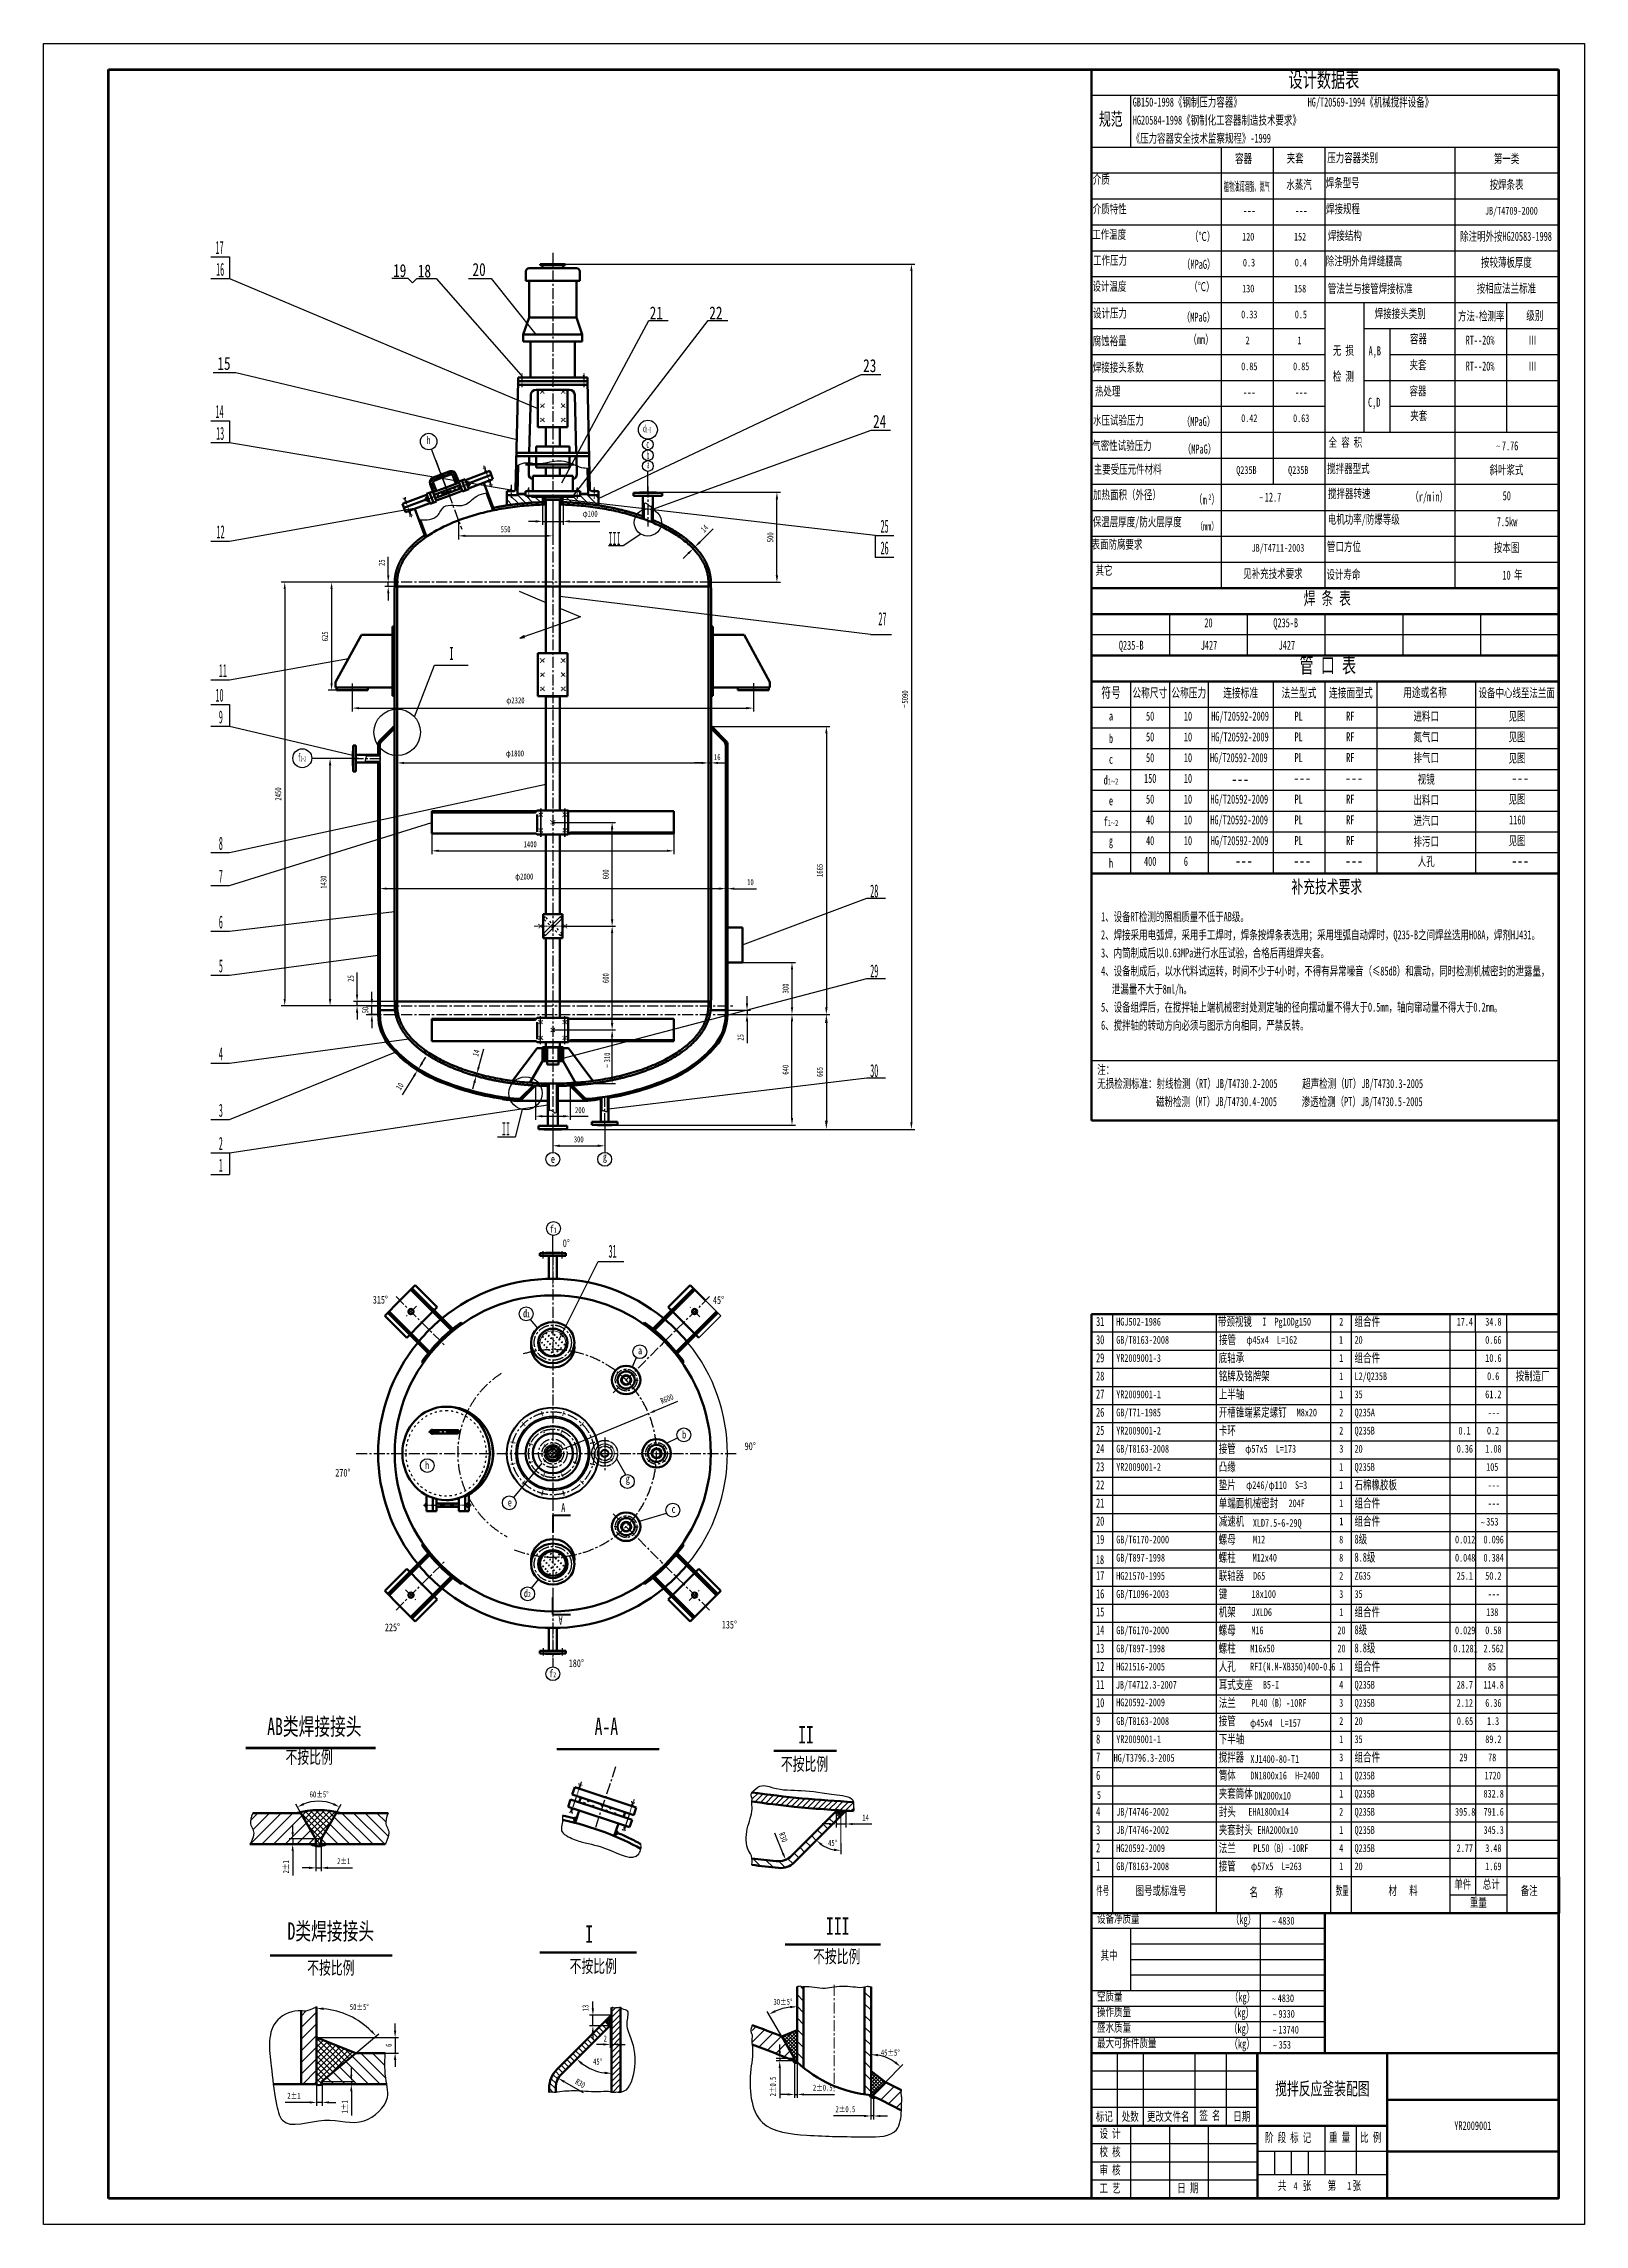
# Model space of a CAD drawing. Header units: millimetres. Extents: x -11803 to 14115, y -852 to 12275.
# Drawn here: x 5205 to 14115, y -460 to 12155 of the extents above; entities that cross this region are included whole.
import ezdxf

# ---------------------------------------------------------------- set-up
doc = ezdxf.new("R2010")
doc.units = ezdxf.units.MM
for name, pattern in [('ACAD_ISO02W100', [15, 12, -3]), ('ACAD_ISO03W100', [30, 12, -18]), ('CENTER', [50.8, 31.75, -6.35, 6.35, -6.35]), ('CENTER2', [28.575, 19.05, -3.175, 3.175, -3.175]), ('CENTERX2', [101.6, 63.5, -12.7, 12.7, -12.7]), ('EB_DASH', [6, 3, -3]), ('EB_DASHDOT', [39, 30, -3, 3, -3])]:
    doc.linetypes.add(name, pattern=pattern)
doc.layers.get('Defpoints').update_dxf_attribs({"lineweight": 0})
for name, color, linetype, lineweight in [('CAXA0', 7, 'Continuous', 70), ('CAXA1', 1, 'EB_DASHDOT', 25), ('CAXA3', 7, 'Continuous', 25), ('CAXA4', 3, 'Continuous', 25), ('CAXA5', 4, 'Continuous', 25), ('中心线', 1, 'CENTERX2', 25), ('文字', 7, 'Continuous', 0), ('粗实线', 7, 'Continuous', 50), ('粗线', 7, 'Continuous', 40), ('细线', 3, 'Continuous', 0), ('边框线', 2, 'Continuous', 90)]:
    doc.layers.add(name, color=color, linetype=linetype, lineweight=lineweight)
doc.layers.add('细实线', color=125, linetype='Continuous')
doc.layers.add('虚线', color=4, linetype='ACAD_ISO03W100')
doc.styles.add('TEXT', font='SIMFANG.TTF', dxfattribs={"width": 0.75})
doc.styles.add('TextStyle0', font='SIMFANG.TTF', dxfattribs={"width": 0.502697})
doc.styles.add('TextStyle1', font='SIMFANG.TTF', dxfattribs={"width": 0.502697})
doc.styles.add('TXT', font='SIMFANG.TTF', dxfattribs={"width": 0.7})
doc.styles.add('标准', font='SimSun.ttf', dxfattribs={"width": 0.667})
doc.styles.add('样式 7', font='SimSun.ttf', dxfattribs={"width": 0.4})
doc.dimstyles.new('标准', dxfattribs={"dimscale": 10, "dimtxt": 3.5, "dimasz": 4, "dimexe": 2, "dimexo": 0, "dimgap": 2, "dimtad": 1, "dimdec": 1, "dimdsep": 46, "dimtxsty": '标准', "dimcen": 0, "dimdle": 2, "dimazin": 2, "dimtfac": 1, "dimtdec": 1, "dimtmove": 0, "dimatfit": 3, "dimfxl": 0, "dimtolj": 1, "dimtzin": 0, "dimarcsym": 0})
doc.dimstyles.new('标准$2', dxfattribs={"dimscale": 10, "dimtxt": 3.5, "dimasz": 4, "dimexe": 2, "dimexo": 0, "dimgap": 2, "dimtad": 1, "dimtih": 1, "dimtoh": 1, "dimdec": 1, "dimdsep": 46, "dimtxsty": '标准', "dimcen": 0, "dimdle": 2, "dimazin": 2, "dimtfac": 1, "dimtdec": 1, "dimtmove": 0, "dimatfit": 3, "dimfxl": 0, "dimtolj": 1, "dimtzin": 0, "dimarcsym": 0})

msp = doc.modelspace()

# ---------------------------------------------------------------- texts
at = {"color": 0, "insert": (11296.803, 2022.99), "char_height": 45, "width": 120, "attachment_point": 4, "style": '标准'}
msp.add_mtext('5', dxfattribs=at)
for s, insert, char_height, width, attachment_point, style in [('4830', (12344.678, 1295.49), 45, 233.24519, 4, 'TXT'), ('4830', (12342.19, 847.705), 45, 169.65327, 4, 'TXT'), ('9330', (12346.412, 757.235), 45, 169.65327, 4, 'TXT'), ('13740', (12346.412, 665.862), 45, 169.65327, 4, 'TXT'), ('353', (12347.896, 578.375), 45, 169.65327, 4, 'TXT'), ('{\\fFangSong_GB2312|b0|i0|c134|p34;搅拌反应釜装配图}', (12600.453, 320.49), 75, 750, 5, '标准'), ('{\\fSimSun|b0|i0|c134|p2;YR2009001}', (13470.453, 110.49), 50, 990, 5, 'TXT')]:
    msp.add_mtext(s, dxfattribs=dict(insert=insert, char_height=char_height, width=width, attachment_point=attachment_point, style=style))
at = {"layer": 'CAXA0', "color": 0, "linetype": 'Continuous', "lineweight": 25, "attachment_point": 1, "style": '标准'}
for s, insert, char_height in [('补充技术要求', (12421.233, 7315.358), 75), ('1、设备RT检测的照相质量不低于AB级。', (11320.414, 7130.408), 52.5), ('\\fFangSong_GB2312|b0|i0|p34;2、焊接采用电弧焊，采用手工焊时，焊条按焊条表选用；采用埋弧自动焊时，Q235-B之间焊丝选用H08A，焊剂HJ431。', (11320.414, 7025.779), 52.5), ('\\fFangSong_GB2312|b0|i0|p34;4、设备制成后，以水代料试运转，时间不少于4小时，不得有异常噪音（≤85dB）和震动，同时检测机械密封的泄露量，', (11320.414, 6816.52), 52.5), ('\\fFangSong_GB2312|b0|i0|p34;3、内筒制成后以0.63MPa进行水压试验，合格后再组焊夹套。', (11320.414, 6921.149), 52.5), ('\\fFangSong_GB2312|b0|i0|p34;泄漏量不大于8ml/h。', (11382.883, 6711.89), 52.5), ('\\fFangSong_GB2312|b0|i0|p34;5、设备组焊后，在搅拌轴上端机械密封处测定轴的径向摆动量不得大于0.5mm，轴向窜动量不得大于0.2mm。', (11320.414, 6607.261), 52.5), ('6、搅拌轴的转动方向必须与图示方向相同，严禁反转。', (11320.414, 6502.632), 52.5), ('\\fFangSong_GB2312|b0|i0|p34;31', (11291.713, 4788.952), 52.5)]:
    msp.add_mtext(s, dxfattribs=dict(at, insert=insert, char_height=char_height))
at = {"layer": 'CAXA4', "color": 0, "style": '标准', "width": 0.667}
for s, p in [('标记', (11290.358, 137.702)), ('处数', (11440.358, 137.994)), ('签 名', (11888.966, 144.018)), ('日期', (12085.358, 138.869)), ('设 计', (11311.466, 39.893)), ('阶 段 标 记', (12268.461, 15.935)), ('重 量', (12638.966, 17.393)), ('比 例', (12818.966, 17.102)), ('校 核', (11311.466, -65.982)), ('审 核', (11311.466, -171.565)), ('工 艺', (11311.466, -276.273)), ('  共    张    第    张', (12294.896, -261.565))]:
    msp.add_text(s, height=52.5, dxfattribs=at).set_placement(p)
at = {"layer": 'CAXA4', "linetype": 'Continuous', "lineweight": 25, "attachment_point": 1}
for s, insert, char_height, style in [('{\\C0;设计数据表}', (12404.451, 11991.328), 90, '标准'), ('{\\C0;规范}', (11308.294, 11756.053), 75, '标准'), ('{\\C0;GB150-1998《钢制压力容器》                HG/T20569-1994《机械搅拌设备》  }', (11503.628, 11842.917), 52.5, '标准'), ('{\\C0;HG20584-1998《钢制化工容器制造技术要求》}', (11503.628, 11738.287), 52.5, '标准'), ('h', (7419.661, 9883.25), 45, '标准'), ('{\\H1.286x;d\\H0.6666x;1\\fTimes New Roman|b0|i0|c238|p18;~\\fSimSun|b0|i0|c134|p2;2}', (8672.726, 9950.497), 35, '样式 7'), ('c', (8691.55, 9860.967), 45, '样式 7'), ('b', (8693.788, 9797.376), 45, '样式 7'), ('a', (8694.248, 9742.791), 45, '样式 7'), ('\\fFangSong_GB2312|b0|i0|p34;31', (11291.713, 4788.952), 52.5, '标准'), ('\\fFangSong_GB2312|b0|i0|p34;30', (11291.713, 4683.952), 52.5, '标准'), ('\\fFangSong_GB2312|b0|i0|p34;29', (11291.713, 4578.952), 52.5, '标准'), ('\\fFangSong_GB2312|b0|i0|p34;28', (11291.713, 4473.952), 52.5, '标准'), ('\\fFangSong_GB2312|b0|i0|p34;27', (11291.713, 4368.952), 52.5, '标准'), ('\\fFangSong_GB2312|b0|i0|p34;26', (11291.713, 4263.952), 52.5, '标准'), ('\\fFangSong_GB2312|b0|i0|p34;25', (11291.713, 4158.952), 52.5, '标准'), ('\\fFangSong_GB2312|b0|i0|p34;24', (11291.713, 4053.952), 52.5, '标准'), ('\\fFangSong_GB2312|b0|i0|p34;23', (11291.713, 3948.952), 52.5, '标准'), ('AB类焊接接头', (6498.217, 2469.984), 100, '标准'), ('A-A', (8391.625, 2470.234), 100, '标准'), ('II', (9568.597, 2422.382), 100, '标准'), ('不按比例', (6604.415, 2280.257), 75, '标准'), ('不按比例', (9469.037, 2239.922), 75, '标准'), ('D类焊接接头', (6615.895, 1286.207), 100, '标准'), ('I', (8337.192, 1268.83), 100, '标准'), ('III', (9729.386, 1315.205), 100, '标准'), ('\\fFangSong_GB2312|b0|i0|p34;不按比例', (9655.397, 1127.006), 75, '标准'), ('\\fFangSong_GB2312|b0|i0|p34;不按比例', (6729.708, 1061.151), 75, '标准'), ('不按比例', (8247.516, 1070.928), 75, '标准')]:
    msp.add_mtext(s, dxfattribs=dict(at, insert=insert, char_height=char_height, style=style))
at = {"layer": 'CAXA4', "color": 0, "linetype": 'Continuous', "lineweight": 25, "attachment_point": 1}
for s, insert, char_height, style in [('\\fFangSong_GB2312|b0|i0|p34;容器', (12095.794, 11516.655), 52.5, '标准'), ('\\fFangSong_GB2312|b0|i0|p34;夹套', (12393.996, 11518.455), 52.5, '标准'), ('{\\fSimSun|b0|i0|c134|p2;压力容器类别}', (12628.238, 11520.658), 52.5, '标准'), ('\\fFangSong_GB2312|b0|i0|p34;第一类', (13591.918, 11515.64), 52.5, '标准'), ('\\fFangSong_GB2312|b0|i0|p34;介质', (11272.921, 11396.248), 52.5, '标准'), ('植物油润滑脂、氮气', (12030.939, 11354.95), 52.5, '样式 7'), ('\\fFangSong_GB2312|b0|i0|p34;水蒸汽', (12391.918, 11365.64), 52.5, '标准'), ('\\fFangSong_GB2312|b0|i0|p34;焊条型号', (12620.197, 11375.771), 52.5, '标准'), ('\\fFangSong_GB2312|b0|i0|p34;按焊条表', (13567.143, 11365.64), 52.5, '标准'), ('\\fFangSong_GB2312|b0|i0|p34;介质特性', (11272.734, 11225.595), 52.5, '标准'), ('\\fFangSong_GB2312|b0|i0|p34;焊接规程', (12621.533, 11225.771), 52.5, '标准'), ('\\fFangSong_GB2312|b0|i0|p34;---', (12142.239, 11215.64), 52.5, '标准'), ('\\fFangSong_GB2312|b0|i0|p34;---', (12442.239, 11215.64), 52.5, '标准'), ('\\fFangSong_GB2312|b0|i0|p34;JB/T4709-2000', (13540.8, 11210.503), 45, '标准'), ('\\fFangSong_GB2312|b0|i0|p34;工作温度', (11269.485, 11077.826), 52.5, '标准'), ('\\fFangSong_GB2312|b0|i0|p34;（℃）', (11835.317, 11065.64), 52.5, '标准'), ('\\fFangSong_GB2312|b0|i0|p34;120', (12136.255, 11060.503), 45, '标准'), ('\\fFangSong_GB2312|b0|i0|p34;152', (12436.255, 11060.503), 45, '标准'), ('\\fFangSong_GB2312|b0|i0|p34;焊接结构', (12632.391, 11071.226), 52.5, '标准'), ('除注明外按HG20583-1998', (13396.805, 11066.451), 52.5, '标准'), ('\\fFangSong_GB2312|b0|i0|p34;工作压力', (11274.37, 10927.615), 52.5, '标准'), ('\\fFangSong_GB2312|b0|i0|p34;（MPaG）', (11788.474, 10904.379), 52.5, '标准'), ('\\fFangSong_GB2312|b0|i0|p34;0.3\\P', (12140.896, 10910.503), 45, '标准'), ('\\fFangSong_GB2312|b0|i0|p34;0.4', (12440.896, 10910.503), 45, '标准'), ('\\fFangSong_GB2312|b0|i0|p34;除注明外角焊缝腰高', (12620.261, 10923.837), 52.5, '标准'), ('\\fFangSong_GB2312|b0|i0|p34;按较薄板厚度', (13517.594, 10915.64), 52.5, '标准'), ('\\fFangSong_GB2312|b0|i0|p34;设计温度', (11270.921, 10777.405), 52.5, '标准'), ('\\fFangSong_GB2312|b0|i0|p34;（℃）', (11830.928, 10775.341), 52.5, '标准'), ('\\fFangSong_GB2312|b0|i0|p34;130', (12136.255, 10760.503), 45, '标准'), ('\\fFangSong_GB2312|b0|i0|p34;158', (12436.255, 10760.503), 45, '标准'), ('\\fFangSong_GB2312|b0|i0|p34;管法兰与接管焊接标准', (12631.789, 10764.687), 52.5, '标准'), ('\\fFangSong_GB2312|b0|i0|p34;按相应法兰标准', (13492.82, 10765.64), 52.5, '标准'), ('\\fFangSong_GB2312|b0|i0|p34;设计压力', (11274.06, 10622.243), 52.5, '标准'), ('\\fFangSong_GB2312|b0|i0|p34;（MPaG）', (11787.239, 10598.718), 52.5, '标准'), ('\\fFangSong_GB2312|b0|i0|p34;0.33', (12130.938, 10610.503), 45, '标准'), ('\\fFangSong_GB2312|b0|i0|p34;0.5', (12440.896, 10610.503), 45, '标准'), ('\\fFangSong_GB2312|b0|i0|p34;焊接接头类别', (12903.385, 10619.889), 52.5, '标准'), ('\\fFangSong_GB2312|b0|i0|p34;方法-检测率', (13384.405, 10605.327), 52.5, '标准'), ('\\fFangSong_GB2312|b0|i0|p34;级别', (13779.553, 10608.366), 52.5, '标准'), ('\\fFangSong_GB2312|b0|i0|p34;（mm）', (11825.645, 10469.098), 52.5, '标准'), ('\\fFangSong_GB2312|b0|i0|p34;容器', (13106.784, 10473.523), 52.5, '标准'), ('\\fFangSong_GB2312|b0|i0|p34;腐蚀裕量', (11272.082, 10461.313), 52.5, '标准'), ('\\fFangSong_GB2312|b0|i0|p34;2', (12156.171, 10460.503), 45, '标准'), ('\\fFangSong_GB2312|b0|i0|p34;1', (12456.171, 10460.503), 45, '标准'), ('\\fFangSong_GB2312|b0|i0|p34;无 损', (12661.093, 10406.132), 52.5, '标准'), ('\\fFangSong_GB2312|b0|i0|p34;A,B', (12867.66, 10403.587), 52.5, '标准'), ('\\fFangSong_GB2312|b0|i0|p34;RT--20%', (13428.921, 10465.64), 52.5, '标准'), ('\\fFangSong_GB2312|b0|i0|p34;Ⅲ', (13791.467, 10465.64), 52.5, '标准'), ('\\fFangSong_GB2312|b0|i0|p34;焊接接头系数', (11273.039, 10308.274), 52.5, '标准'), ('\\fFangSong_GB2312|b0|i0|p34;0.85', (12130.938, 10310.503), 45, '标准'), ('\\fFangSong_GB2312|b0|i0|p34;0.85', (12430.938, 10310.503), 45, '标准'), ('\\fFangSong_GB2312|b0|i0|p34;检 测', (12661.093, 10256.662), 52.5, '标准'), ('\\fFangSong_GB2312|b0|i0|p34;夹套', (13104.402, 10322.463), 52.5, '标准'), ('\\fFangSong_GB2312|b0|i0|p34;RT--20%', (13428.921, 10315.64), 52.5, '标准'), ('\\fFangSong_GB2312|b0|i0|p34;Ⅲ', (13791.467, 10315.64), 52.5, '标准'), ('\\fFangSong_GB2312|b0|i0|p34;热处理', (11285.528, 10170.995), 52.5, '标准'), ('\\fFangSong_GB2312|b0|i0|p34;---', (12142.239, 10165.64), 52.5, '标准'), ('\\fFangSong_GB2312|b0|i0|p34;---', (12442.239, 10165.64), 52.5, '标准'), ('\\fFangSong_GB2312|b0|i0|p34;C,D', (12864.325, 10106.181), 52.5, '标准'), ('\\fFangSong_GB2312|b0|i0|p34;容器', (13104.412, 10171.656), 52.5, '标准'), ('\\fFangSong_GB2312|b0|i0|p34;水压试验压力', (11273.97, 10002.464), 52.5, '标准'), ('\\fFangSong_GB2312|b0|i0|p34;（MPaG）', (11787.723, 9994.706), 52.5, '标准'), ('0.42', (12130.938, 10010.503), 45, '标准'), ('0.63', (12430.938, 10010.503), 45, '标准'), ('\\fFangSong_GB2312|b0|i0|p34;夹套', (13108.64, 10028.92), 52.5, '标准'), ('\\fFangSong_GB2312|b0|i0|p34;气密性试验压力', (11269.584, 9856.046), 52.5, '标准'), ('\\fFangSong_GB2312|b0|i0|p34;（MPaG）', (11792.975, 9835.626), 52.5, '标准'), ('\\fFangSong_GB2312|b0|i0|p34;全 容 积', (12635.983, 9874.723), 52.5, '标准'), ('\\fFangSong_GB2312|b0|i0|p34;主要受压元件材料', (11278.126, 9718.964), 52.5, '标准'), ('\\fFangSong_GB2312|b0|i0|p34;搅拌器型式', (12628.166, 9723.243), 52.5, '标准'), ('斜叶浆式', (13567.143, 9715.64), 52.5, '标准'), ('Q235B', (12102.256, 9710.503), 45, '标准'), ('Q235B', (12402.256, 9710.503), 45, '标准'), ('\\fFangSong_GB2312|b0|i0|p34;加热面积（外径）', (11274.262, 9571.618), 52.5, '标准'), ('\\fFangSong_GB2312|b0|i0|p34;搅拌器转速', (12633.064, 9578.234), 52.5, '标准'), ('\\fFangSong_GB2312|b0|i0|p34;（r/min）', (13109.407, 9560.02), 52.5, '标准'), ('50', (13643.006, 9565.64), 52.5, '标准'), ('\\fFangSong_GB2312|b0|i0|p34;保温层厚度/防火层厚度', (11272.544, 9415.004), 52.5, '标准'), ('\\fFangSong_GB2312|b0|i0|p34;（mm）', (11868.83, 9384.853), 45, '标准'), ('\\fFangSong_GB2312|b0|i0|p34;电机功率/防爆等级', (12631.602, 9429.565), 52.5, '标准'), ('\\fFangSong_GB2312|b0|i0|p34;7.5kw', (13608.756, 9415.64), 52.5, '标准'), ('表面防腐要求', (11265.453, 9284.969), 52.5, '标准'), ('\\fFangSong_GB2312|b0|i0|p34;JB/T4711-2003', (12190.8, 9260.503), 45, '标准'), ('管口方位', (12626.958, 9271.65), 52.5, '标准'), ('\\fFangSong_GB2312|b0|i0|p34;按本图', (13591.918, 9265.64), 52.5, '标准'), ('\\fFangSong_GB2312|b0|i0|p34;其它', (11288.564, 9134.394), 52.5, '标准'), ('\\fFangSong_GB2312|b0|i0|p34;见补充技术要求', (12142.82, 9115.64), 52.5, '标准'), ('\\fFangSong_GB2312|b0|i0|p34;焊 条 表', (12492.681, 8983.863), 75, '标准'), ('\\fFangSong_GB2312|b0|i0|p34;Q235-B', (12316.723, 8830.64), 52.5, '标准'), ('20', (11918.006, 8830.64), 52.5, '标准'), ('\\fFangSong_GB2312|b0|i0|p34;Q235-B', (11423.49, 8700.689), 52.5, '标准'), ('\\fFangSong_GB2312|b0|i0|p34;J427', (11897.171, 8700.689), 52.5, '标准'), ('\\fFangSong_GB2312|b0|i0|p34;J427', (12347.171, 8700.689), 52.5, '标准'), ('\\fFangSong_GB2312|b0|i0|p34;管 口 表', (12468.126, 8604.7), 90, '标准'), ('\\fFangSong_GB2312|b0|i0|p34;符号', (11322.226, 8430.778), 60, '标准'), ('\\fFangSong_GB2312|b0|i0|p34;公称尺寸', (11501.834, 8426.668), 54, '标准'), ('\\fFangSong_GB2312|b0|i0|p34;公称压力', (11726.834, 8426.668), 54, '标准'), ('\\fFangSong_GB2312|b0|i0|p34;连接标准', (12026.834, 8426.668), 54, '标准'), ('\\fFangSong_GB2312|b0|i0|p34;法兰型式', (12364.334, 8426.668), 54, '标准'), ('\\fFangSong_GB2312|b0|i0|p34;连接面型式', (12638.852, 8426.668), 54, '标准'), ('\\fFangSong_GB2312|b0|i0|p34;用途或名称 ', (13067.818, 8428.691), 54, '标准'), ('\\fFangSong_GB2312|b0|i0|p34;设备中心线至法兰面', (13503.617, 8425.64), 52.5, '标准'), ('50', (11580.506, 8290.64), 52.5, '标准'), ('10', (11799.303, 8290.64), 52.5, '标准'), ('HG/T20592-2009', (11957.717, 8290.64), 52.5, '标准'), ('\\fFangSong_GB2312|b0|i0|p34;PL', (12439.389, 8290.64), 52.5, '标准'), ('\\fFangSong_GB2312|b0|i0|p34;RF', (12738.172, 8290.64), 52.5, '标准'), ('\\fFangSong_GB2312|b0|i0|p34;进料口', (13127.264, 8290.64), 52.5, '标准'), ('\\fFangSong_GB2312|b0|i0|p34;见图', (13677.038, 8290.64), 52.5, '标准'), ('\\fFangSong_GB2312|b0|i0|p34;50', (11580.506, 8170.64), 52.5, '标准'), ('10', (11799.303, 8170.64), 52.5, '标准'), ('HG/T20592-2009', (11956.468, 8170.64), 52.5, '标准'), ('\\fFangSong_GB2312|b0|i0|p34;PL', (12439.389, 8170.64), 52.5, '标准'), ('\\fFangSong_GB2312|b0|i0|p34;RF', (12738.172, 8170.64), 52.5, '标准'), ('\\fFangSong_GB2312|b0|i0|p34;氮气口', (13127.264, 8170.64), 52.5, '标准'), ('\\fFangSong_GB2312|b0|i0|p34;见图', (13677.038, 8170.64), 52.5, '标准'), ('\\fFangSong_GB2312|b0|i0|p34;50', (11580.506, 8050.64), 52.5, '标准'), ('10', (11799.303, 8050.64), 52.5, '标准'), ('HG/T20592-2009', (11950.355, 8050.64), 52.5, '标准'), ('\\fFangSong_GB2312|b0|i0|p34;PL', (12439.389, 8050.64), 52.5, '标准'), ('\\fFangSong_GB2312|b0|i0|p34;RF', (12738.172, 8050.64), 52.5, '标准'), ('\\fFangSong_GB2312|b0|i0|p34;排气口', (13127.264, 8050.64), 52.5, '标准'), ('\\fFangSong_GB2312|b0|i0|p34;见图', (13677.038, 8047.874), 52.5, '标准'), ('\\fFangSong_GB2312|b0|i0|p34;150', (11568.888, 7930.64), 52.5, '标准'), ('10', (11799.303, 7930.64), 52.5, '标准'), ('\\fFangSong_GB2312|b0|i0|p34;---', (12073.352, 7939.845), 75, '标准'), ('\\fFangSong_GB2312|b0|i0|p34;---', (12432.291, 7946.053), 75, '标准'), ('\\fFangSong_GB2312|b0|i0|p34;---', (12732.291, 7946.053), 75, '标准'), ('\\fFangSong_GB2312|b0|i0|p34;视镜', (13152.038, 7926.24), 52.5, '标准'), ('\\fFangSong_GB2312|b0|i0|p34;---', (13692.637, 7946.053), 75, '标准'), ('\\fFangSong_GB2312|b0|i0|p34;50', (11580.506, 7810.64), 52.5, '标准'), ('10', (11799.303, 7810.64), 52.5, '标准'), ('HG/T20592-2009', (11953.205, 7810.64), 52.5, '标准'), ('\\fFangSong_GB2312|b0|i0|p34;PL', (12439.389, 7810.64), 52.5, '标准'), ('\\fFangSong_GB2312|b0|i0|p34;RF', (12738.172, 7810.64), 52.5, '标准'), ('\\fFangSong_GB2312|b0|i0|p34;出料口', (13127.264, 7806.24), 52.5, '标准'), ('\\fFangSong_GB2312|b0|i0|p34;见图', (13677.038, 7810.64), 52.5, '标准'), ('\\fFangSong_GB2312|b0|i0|p34;40', (11580.506, 7690.64), 52.5, '标准'), ('\\fFangSong_GB2312|b0|i0|p34;40', (11580.506, 7570.64), 52.5, '标准'), ('10', (11799.303, 7690.64), 52.5, '标准'), ('10', (11799.303, 7570.64), 52.5, '标准'), ('HG/T20592-2009', (11952.4, 7690.64), 52.5, '标准'), ('HG/T20592-2009', (11954.493, 7570.64), 52.5, '标准'), ('\\fFangSong_GB2312|b0|i0|p34;PL', (12439.389, 7690.64), 52.5, '标准'), ('\\fFangSong_GB2312|b0|i0|p34;PL', (12439.389, 7570.64), 52.5, '标准'), ('\\fFangSong_GB2312|b0|i0|p34;RF', (12738.172, 7690.64), 52.5, '标准'), ('\\fFangSong_GB2312|b0|i0|p34;RF', (12738.172, 7570.64), 52.5, '标准'), ('\\fFangSong_GB2312|b0|i0|p34;进汽口', (13127.264, 7686.24), 52.5, '标准'), ('\\fFangSong_GB2312|b0|i0|p34;排污口', (13127.264, 7566.24), 52.5, '标准'), ('\\fFangSong_GB2312|b0|i0|p34;见图', (13677.038, 7570.64), 52.5, '标准'), ('\\fFangSong_GB2312|b0|i0|p34;1160', (13680.117, 7690.64), 52.5, '标准'), ('\\fFangSong_GB2312|b0|i0|p34;400', (11568.888, 7450.64), 52.5, '标准'), ('6', (11799.303, 7450.64), 52.5, '标准'), ('\\fFangSong_GB2312|b0|i0|p34;人孔', (13152.038, 7450.64), 52.5, '标准'), ('\\fFangSong_GB2312|b0|i0|p34;---', (12094.791, 7466.053), 75, '标准'), ('\\fFangSong_GB2312|b0|i0|p34;---', (12432.291, 7466.053), 75, '标准'), ('\\fFangSong_GB2312|b0|i0|p34;---', (12732.291, 7466.053), 75, '标准'), ('\\fFangSong_GB2312|b0|i0|p34;---', (13692.637, 7466.053), 75, '标准'), ('\\fFangSong_GB2312|b0|i0|p34;注：', (11298.472, 6245.781), 52.5, '标准'), ('无损检测标准：射线检测（RT）JB/T4730.2-2005      超声检测（UT）JB/T4730.3-2005', (11298.472, 6165.322), 52.5, '标准'), ('磁粉检测（MT）JB/T4730.4-2005      渗透检测（PT）JB/T4730.5-2005   {\\fFangSong_GB2312|b0|i0|c0|p34;        }', (11638.799, 6060.692), 52.5, '标准'), ('带颈视镜', (11996.432, 4788.952), 52.5, '标准'), ('\\fFangSong_GB2312|b0|i0|p34;组合件', (12786.384, 4788.952), 52.5, '标准'), ('\\fFangSong_GB2312|b0|i0|p34;30', (11291.713, 4683.952), 52.5, '标准'), ('\\fFangSong_GB2312|b0|i0|p34;GB/T8163-2008', (11408.422, 4678.815), 45, '标准'), ('HGJ502-1986', (11408.422, 4783.815), 45, '标准'), ('\\fFangSong_GB2312|b0|i0|p34;接管', (12002.846, 4683.952), 52.5, '标准'), ('\\fFangSong_GB2312|b0|i0|p34;  φ45x4  L=162', (12114.003, 4678.815), 45, '标准'), ('\\fFangSong_GB2312|b0|i0|p34;I  Pg10Dg150', (12252.931, 4783.815), 45, '标准'), ('\\fFangSong_GB2312|b0|i0|p34;1', (12696.466, 4678.815), 45, '标准'), ('\\fFangSong_GB2312|b0|i0|p34;2\\P', (12697.53, 4783.815), 45, '标准'), ('\\fFangSong_GB2312|b0|i0|p34;20', (12786.384, 4678.815), 45, '标准'), ('\\fFangSong_GB2312|b0|i0|p34;17.4', (13377.297, 4783.815), 45, '标准'), ('\\fFangSong_GB2312|b0|i0|p34;34.8', (13542.297, 4783.815), 45, '标准'), ('\\fFangSong_GB2312|b0|i0|p34;0.66', (13542.297, 4678.815), 45, '标准'), ('\\fFangSong_GB2312|b0|i0|p34;29', (11291.713, 4578.952), 52.5, '标准'), ('YR2009001-3', (11408.422, 4573.815), 45, '标准'), ('\\fFangSong_GB2312|b0|i0|p34;底轴承', (12001.307, 4578.952), 52.5, '标准'), ('\\fFangSong_GB2312|b0|i0|p34;1', (12697.53, 4573.815), 45, '标准'), ('\\fFangSong_GB2312|b0|i0|p34;组合件', (12786.384, 4578.952), 52.5, '标准'), ('\\fFangSong_GB2312|b0|i0|p34;10.6', (13542.297, 4573.815), 45, '标准'), ('\\fFangSong_GB2312|b0|i0|p34;28', (11291.713, 4473.952), 52.5, '标准'), ('\\fFangSong_GB2312|b0|i0|p34;铭牌及铭牌架', (12001.307, 4473.952), 52.5, '标准'), ('\\fFangSong_GB2312|b0|i0|p34;1', (12697.53, 4468.815), 45, '标准'), ('{\\f@SimSun|b0|i0|c134|p2;L2/Q235B}', (12786.384, 4468.815), 45, '标准'), ('\\fFangSong_GB2312|b0|i0|p34;按制造厂', (13718.502, 4473.952), 52.5, '标准'), ('\\fFangSong_GB2312|b0|i0|p34;27', (11291.713, 4368.952), 52.5, '标准'), ('YR2009001-1', (11408.422, 4363.815), 45, '标准'), ('\\fFangSong_GB2312|b0|i0|p34;上半轴', (12001.307, 4368.952), 52.5, '标准'), ('\\fFangSong_GB2312|b0|i0|p34;1', (12697.53, 4363.815), 45, '标准'), ('\\fFangSong_GB2312|b0|i0|p34;35', (12786.384, 4363.815), 45, '标准'), ('\\fFangSong_GB2312|b0|i0|p34;26', (11291.713, 4263.952), 52.5, '标准'), ('\\fFangSong_GB2312|b0|i0|p34;GB/T71-1985', (11408.422, 4258.815), 45, '标准'), ('开槽锥端紧定螺钉', (12001.307, 4263.952), 52.5, '标准'), ('\\fFangSong_GB2312|b0|i0|p34;卡环', (12001.307, 4158.952), 52.5, '标准'), ('M8x20', (12451.87, 4258.815), 45, '标准'), ('\\fFangSong_GB2312|b0|i0|p34;2', (12697.53, 4258.815), 45, '标准'), ('Q235A', (12786.384, 4258.815), 45, '标准'), ('\\fFangSong_GB2312|b0|i0|p34;---', (13556.915, 4258.815), 45, '标准'), ('\\fFangSong_GB2312|b0|i0|p34;25', (11291.713, 4158.952), 52.5, '标准'), ('\\fFangSong_GB2312|b0|i0|p34;24', (11291.713, 4053.952), 52.5, '标准'), ('YR2009001-2', (11408.422, 4153.815), 45, '标准'), ('\\fFangSong_GB2312|b0|i0|p34;GB/T8163-2008', (11408.422, 4048.815), 45, '标准'), ('\\fFangSong_GB2312|b0|i0|p34;接管', (12001.307, 4053.952), 52.5, '标准'), ('\\fFangSong_GB2312|b0|i0|p34;φ57x5  L=173', (12154.175, 4048.815), 45, '标准'), ('\\fFangSong_GB2312|b0|i0|p34;2', (12697.53, 4153.815), 45, '标准'), ('\\fFangSong_GB2312|b0|i0|p34;3', (12698.311, 4048.815), 45, '标准'), ('\\fFangSong_GB2312|b0|i0|p34;20', (12786.384, 4048.815), 45, '标准'), ('\\fFangSong_GB2312|b0|i0|p34;0.36', (13377.297, 4048.815), 45, '标准'), ('\\fFangSong_GB2312|b0|i0|p34;0.1', (13387.255, 4153.815), 45, '标准'), ('\\fFangSong_GB2312|b0|i0|p34;1.08', (13542.297, 4048.815), 45, '标准'), ('\\fFangSong_GB2312|b0|i0|p34;0.2', (13552.255, 4153.815), 45, '标准'), ('\\fFangSong_GB2312|b0|i0|p34;23', (11291.713, 3948.952), 52.5, '标准'), ('YR2009001-2', (11408.422, 3943.815), 45, '标准'), ('\\fFangSong_GB2312|b0|i0|p34;凸缘', (12001.307, 3948.952), 52.5, '标准'), ('\\fFangSong_GB2312|b0|i0|p34;1', (12697.53, 3943.815), 45, '标准'), ('Q235B', (12786.384, 3943.815), 45, '标准'), ('\\fFangSong_GB2312|b0|i0|p34;105', (13547.614, 3943.815), 45, '标准'), ('\\fFangSong_GB2312|b0|i0|p34;22', (11291.713, 3843.952), 52.5, '标准'), ('\\fFangSong_GB2312|b0|i0|p34;垫片', (12001.307, 3843.952), 52.5, '标准'), ('\\fFangSong_GB2312|b0|i0|p34;φ246/φ110  S=3', (12159.399, 3838.815), 45, '标准'), ('\\fFangSong_GB2312|b0|i0|p34;1', (12697.028, 3838.815), 45, '标准'), ('\\fFangSong_GB2312|b0|i0|p34;石棉橡胶板', (12786.384, 3843.952), 52.5, '标准'), ('\\fFangSong_GB2312|b0|i0|p34;---', (13556.167, 3838.815), 45, '标准'), ('\\fFangSong_GB2312|b0|i0|p34;21', (11291.713, 3738.952), 52.5, '标准'), ('\\fFangSong_GB2312|b0|i0|p34;单端面机械密封', (12001.307, 3738.952), 52.5, '标准'), ('\\fFangSong_GB2312|b0|i0|p34;204F', (12404.822, 3733.815), 45, '标准'), ('\\fFangSong_GB2312|b0|i0|p34;1', (12697.53, 3733.815), 45, '标准'), ('\\fFangSong_GB2312|b0|i0|p34;组合件', (12786.384, 3738.952), 52.5, '标准'), ('\\fFangSong_GB2312|b0|i0|p34;---', (13556.915, 3733.815), 45, '标准'), ('\\fFangSong_GB2312|b0|i0|p34;20', (11291.713, 3633.952), 52.5, '标准'), ('\\fFangSong_GB2312|b0|i0|p34;减速机', (12001.307, 3633.952), 52.5, '标准'), ('\\fFangSong_GB2312|b0|i0|p34;螺母', (12001.307, 3528.952), 52.5, '标准'), ('\\fFangSong_GB2312|b0|i0|p34;XLD7.5-6-29Q', (12198.331, 3620.026), 45, '标准'), ('\\fFangSong_GB2312|b0|i0|p34;1', (12698.651, 3628.815), 45, '标准'), ('\\fFangSong_GB2312|b0|i0|p34;组合件', (12786.384, 3633.952), 52.5, '标准'), ('\\fFangSong_GB2312|b0|i0|p34;8级', (12786.384, 3530.919), 52.5, '标准'), ('19', (11291.713, 3528.952), 52.5, '标准'), ('\\fFangSong_GB2312|b0|i0|p34;GB/T6170-2000', (11408.422, 3523.815), 45, '标准'), ('\\fFangSong_GB2312|b0|i0|p34;GB/T897-1998', (11408.422, 3418.815), 45, '标准'), ('\\fFangSong_GB2312|b0|i0|p34;螺柱', (12001.307, 3423.952), 52.5, '标准'), ('\\fFangSong_GB2312|b0|i0|p34;M12x40', (12196.896, 3418.815), 45, '标准'), ('\\fFangSong_GB2312|b0|i0|p34;M12', (12199.238, 3523.815), 45, '标准'), ('\\fFangSong_GB2312|b0|i0|p34;8', (12697.53, 3523.815), 45, '标准'), ('\\fFangSong_GB2312|b0|i0|p34;8', (12697.53, 3418.815), 45, '标准'), ('\\fFangSong_GB2312|b0|i0|p34;8.8级', (12786.384, 3425.919), 52.5, '标准'), ('\\fFangSong_GB2312|b0|i0|p34;0.012', (13367.339, 3523.815), 45, '标准'), ('\\fFangSong_GB2312|b0|i0|p34;0.048', (13367.339, 3418.815), 45, '标准'), ('0.096', (13532.339, 3523.815), 45, '标准'), ('\\fFangSong_GB2312|b0|i0|p34;0.384', (13532.339, 3418.815), 45, '标准'), ('\\fFangSong_GB2312|b0|i0|p34;17', (11291.713, 3318.952), 52.5, '标准'), ('\\fFangSong_GB2312|b0|i0|p34;HG21570-1995', (11408.422, 3313.815), 45, '标准'), ('\\fFangSong_GB2312|b0|i0|p34;联轴器', (12001.307, 3318.952), 52.5, '标准'), ('\\fFangSong_GB2312|b0|i0|p34;D65', (12199.575, 3313.815), 45, '标准'), ('\\fFangSong_GB2312|b0|i0|p34;2', (12697.53, 3313.815), 45, '标准'), ('\\fFangSong_GB2312|b0|i0|p34;ZG35', (12786.384, 3313.815), 45, '标准'), ('\\fFangSong_GB2312|b0|i0|p34;25.1', (13377.297, 3313.815), 45, '标准'), ('\\fFangSong_GB2312|b0|i0|p34;50.2', (13542.297, 3313.815), 45, '标准'), ('\\fFangSong_GB2312|b0|i0|p34;16', (11291.713, 3213.952), 52.5, '标准'), ('\\fFangSong_GB2312|b0|i0|p34;GB/T1096-2003', (11408.422, 3208.815), 45, '标准'), ('\\fFangSong_GB2312|b0|i0|p34;键', (12001.307, 3213.952), 52.5, '标准'), ('\\fFangSong_GB2312|b0|i0|p34;18x100', (12191.223, 3208.815), 45, '标准'), ('\\fFangSong_GB2312|b0|i0|p34;3', (12697.53, 3208.815), 45, '标准'), ('\\fFangSong_GB2312|b0|i0|p34;35', (12786.384, 3208.815), 45, '标准'), ('\\fFangSong_GB2312|b0|i0|p34;---', (13556.915, 3208.815), 45, '标准'), ('\\fFangSong_GB2312|b0|i0|p34;15', (11291.713, 3108.952), 52.5, '标准'), ('\\fFangSong_GB2312|b0|i0|p34;机架', (12001.307, 3108.952), 52.5, '标准'), ('\\fFangSong_GB2312|b0|i0|p34;JXLD6', (12191.579, 3103.815), 45, '标准'), ('\\fFangSong_GB2312|b0|i0|p34;1', (12697.53, 3103.815), 45, '标准'), ('\\fFangSong_GB2312|b0|i0|p34;组合件', (12786.384, 3108.952), 52.5, '标准'), ('\\fFangSong_GB2312|b0|i0|p34;138', (13547.614, 3103.815), 45, '标准'), ('\\fFangSong_GB2312|b0|i0|p34;14', (11291.713, 3003.952), 52.5, '标准'), ('\\fFangSong_GB2312|b0|i0|p34;GB/T6170-2000', (11408.422, 2998.815), 45, '标准'), ('\\fFangSong_GB2312|b0|i0|p34;螺母', (12001.307, 3003.952), 52.5, '标准'), ('\\fFangSong_GB2312|b0|i0|p34;螺柱', (12001.307, 2898.952), 52.5, '标准'), ('\\fFangSong_GB2312|b0|i0|p34;M16', (12189.987, 2998.815), 45, '标准'), ('\\fFangSong_GB2312|b0|i0|p34;20', (12687.572, 2998.815), 45, '标准'), ('\\fFangSong_GB2312|b0|i0|p34;8级', (12786.384, 3005.919), 52.5, '标准'), ('\\fFangSong_GB2312|b0|i0|p34;8.8级', (12786.384, 2900.919), 52.5, '标准'), ('\\fFangSong_GB2312|b0|i0|p34;0.029', (13367.339, 2998.815), 45, '标准'), ('\\fFangSong_GB2312|b0|i0|p34;0.58', (13542.297, 2998.815), 45, '标准'), ('\\fFangSong_GB2312|b0|i0|p34;13', (11291.713, 2898.952), 52.5, '标准'), ('\\fFangSong_GB2312|b0|i0|p34;GB/T897-1998', (11408.422, 2893.815), 45, '标准'), ('\\fFangSong_GB2312|b0|i0|p34;HG21516-2005', (11408.422, 2788.815), 45, '标准'), ('\\fFangSong_GB2312|b0|i0|p34;人孔', (12001.307, 2793.952), 52.5, '标准'), ('\\fFangSong_GB2312|b0|i0|p34;RFI(N.M-XB350)400-0.6', (12182.577, 2788.815), 45, '标准'), ('\\fFangSong_GB2312|b0|i0|p34;M16x50', (12183.654, 2893.815), 45, '标准'), ('\\fFangSong_GB2312|b0|i0|p34;20', (12687.572, 2893.815), 45, '标准'), ('\\fFangSong_GB2312|b0|i0|p34;1', (12697.282, 2788.815), 45, '标准'), ('\\fFangSong_GB2312|b0|i0|p34;组合件', (12786.384, 2793.952), 52.5, '标准'), ('\\fFangSong_GB2312|b0|i0|p34;2.562', (13532.339, 2893.815), 45, '标准'), ('\\fFangSong_GB2312|b0|i0|p34;85', (13557.572, 2788.815), 45, '标准'), ('\\fFangSong_GB2312|b0|i0|p34;JB/T4712.3-2007', (11406.316, 2683.815), 45, '标准'), ('\\fFangSong_GB2312|b0|i0|p34;耳式支座', (12001.307, 2688.952), 52.5, '标准'), ('\\fFangSong_GB2312|b0|i0|p34;B5-I', (12256.363, 2683.815), 45, '标准'), ('\\fFangSong_GB2312|b0|i0|p34;4', (12697.53, 2683.815), 45, '标准'), ('Q235B', (12786.384, 2683.815), 45, '标准'), ('\\fFangSong_GB2312|b0|i0|p34;28.7', (13377.297, 2683.815), 45, '标准'), ('\\fFangSong_GB2312|b0|i0|p34;114.8', (13532.339, 2683.815), 45, '标准'), ('\\fFangSong_GB2312|b0|i0|p34;HG20592-2009', (11408.366, 2582.003), 45, '标准'), ('法兰', (12001.307, 2583.952), 52.5, '标准'), ('PL40{\\fFangSong_GB2312|b0|i0|c134|p34;（B）}-10RF', (12189.483, 2578.815), 45, '标准'), ('\\fFangSong_GB2312|b0|i0|p34;3', (12697.53, 2578.815), 45, '标准'), ('Q235B', (12786.384, 2578.815), 45, '标准'), ('\\fFangSong_GB2312|b0|i0|p34;2.12', (13377.297, 2578.815), 45, '标准'), ('\\fFangSong_GB2312|b0|i0|p34;6.36', (13542.297, 2578.815), 45, '标准'), ('GB/T8163-2008', (11408.422, 2473.815), 45, '标准'), ('\\fFangSong_GB2312|b0|i0|p34;接管', (12001.307, 2478.952), 52.5, '标准'), ('\\fFangSong_GB2312|b0|i0|p34;φ45x4  L=157', (12182.105, 2462.958), 45, '标准'), ('\\fFangSong_GB2312|b0|i0|p34;2', (12697.53, 2473.815), 45, '标准'), ('\\fFangSong_GB2312|b0|i0|p34;20', (12786.384, 2473.815), 45, '标准'), ('\\fFangSong_GB2312|b0|i0|p34;0.65', (13378.278, 2473.815), 45, '标准'), ('\\fFangSong_GB2312|b0|i0|p34;1.3', (13552.255, 2473.815), 45, '标准'), ('YR2009001-1', (11408.422, 2368.815), 45, '标准'), ('\\fFangSong_GB2312|b0|i0|p34;下半轴', (12001.307, 2373.952), 52.5, '标准'), ('\\fFangSong_GB2312|b0|i0|p34;1', (12698.229, 2368.815), 45, '标准'), ('\\fFangSong_GB2312|b0|i0|p34;35\\P', (12786.384, 2368.815), 45, '标准'), ('\\fFangSong_GB2312|b0|i0|p34;组合件', (12786.384, 2268.952), 52.5, '标准'), ('\\fFangSong_GB2312|b0|i0|p34;89.2', (13542.297, 2368.815), 45, '标准'), ('\\fFangSong_GB2312|b0|i0|p34;1', (12697.53, 2158.815), 45, '标准'), ('Q235B', (12786.384, 2158.815), 45, '标准'), ('29', (13392.572, 2263.815), 45, '标准'), ('\\fFangSong_GB2312|b0|i0|p34;1720', (13538.259, 2158.815), 45, '标准'), ('\\fFangSong_GB2312|b0|i0|p34;78', (13558.721, 2263.815), 45, '标准'), ('DN2000x10 ', (12207.315, 2042.016), 45, '标准'), ('\\fFangSong_GB2312|b0|i0|p34;1', (12697.53, 2053.815), 45, '标准'), ('Q235B', (12786.384, 2053.815), 45, '标准'), ('\\fFangSong_GB2312|b0|i0|p34;832.8', (13532.339, 2053.815), 45, '标准'), ('\\fFangSong_GB2312|b0|i0|p34;2', (12697.419, 1948.815), 45, '标准'), ('Q235B', (12786.384, 1948.815), 45, '标准'), ('\\fFangSong_GB2312|b0|i0|p34;791.6', (13532.339, 1948.815), 45, '标准'), ('\\fFangSong_GB2312|b0|i0|p34;1', (12697.53, 1843.815), 45, '标准'), ('Q235B', (12786.384, 1843.815), 45, '标准'), ('\\fFangSong_GB2312|b0|i0|p34;345.3', (13532.339, 1843.815), 45, '标准'), ('\\fFangSong_GB2312|b0|i0|p34;2', (11291.713, 1743.952), 52.5, '标准'), ('\\fFangSong_GB2312|b0|i0|p34;HG20592-2009', (11408.422, 1738.815), 45, '标准'), ('接管', (12001.307, 1638.952), 52.5, '标准'), ('\\fFangSong_GB2312|b0|i0|p34;法兰', (12001.307, 1743.952), 52.5, '标准'), ('PL50{\\fFangSong_GB2312|b0|i0|c134|p34;（B）}-10RF', (12200.396, 1738.815), 45, '标准'), ('\\fFangSong_GB2312|b0|i0|p34;4', (12697.53, 1738.815), 45, '标准'), ('Q235B', (12786.384, 1738.815), 45, '标准'), ('\\fFangSong_GB2312|b0|i0|p34;2.77', (13377.297, 1738.815), 45, '标准'), ('\\fFangSong_GB2312|b0|i0|p34;3.48', (13542.297, 1738.815), 45, '标准'), ('\\fFangSong_GB2312|b0|i0|p34;1', (11291.713, 1638.952), 52.5, '标准'), ('\\fFangSong_GB2312|b0|i0|p34;GB/T8163-2008', (11408.422, 1633.815), 45, '标准'), ('\\fFangSong_GB2312|b0|i0|p34;φ57x5  L=263', (12187.446, 1633.815), 45, '标准'), ('\\fFangSong_GB2312|b0|i0|p34;1', (12697.53, 1633.815), 45, '标准'), ('\\fFangSong_GB2312|b0|i0|p34;20', (12786.384, 1633.815), 45, '标准'), ('\\fFangSong_GB2312|b0|i0|p34;单件', (13363.051, 1533.952), 52.5, '标准'), ('总计', (13528.051, 1533.952), 52.5, '标准'), ('\\fFangSong_GB2312|b0|i0|p34;1.69', (13542.297, 1633.815), 45, '标准'), ('件号', (11292.811, 1496.865), 52.5, 'TextStyle1'), ('图号或标准号', (11519.755, 1496.865), 52.5, '标准'), ('名    称', (12178.666, 1488.12), 52.5, '标准'), ('数量', (12678.125, 1496.865), 52.5, 'TextStyle0'), ('材   料', (12982.153, 1496.865), 52.5, '标准'), ('重量', (13453.051, 1428.952), 52.5, '标准'), ('备注', (13747.153, 1496.865), 52.5, '标准'), ('\\fFangSong_GB2312|b0|i0|p34;设备净质量', (11297.552, 1336.59), 52.5, '标准'), ('\\fFangSong_GB2312|b0|i0|p34;（kg）', (12071.476, 1330.272), 52.5, '标准'), ('其中', (11317.575, 1122.646), 52.5, '标准'), ('\\fFangSong_GB2312|b0|i0|p34;空质量', (11297.552, 886.59), 52.5, '标准'), ('\\fFangSong_GB2312|b0|i0|p34;（kg）', (12065.703, 880.813), 52.5, '标准'), ('\\fFangSong_GB2312|b0|i0|p34;操作质量', (11297.552, 796.59), 52.5, '标准'), ('\\fFangSong_GB2312|b0|i0|p34;（kg）', (12059.375, 791.33), 52.5, '标准'), ('\\fFangSong_GB2312|b0|i0|p34;盛水质量', (11297.552, 706.59), 52.5, '标准'), ('\\fFangSong_GB2312|b0|i0|p34;（kg）', (12060.648, 698.381), 52.5, '标准'), ('\\fFangSong_GB2312|b0|i0|p34;最大可拆件质量', (11297.552, 616.59), 52.5, '标准'), ('\\fFangSong_GB2312|b0|i0|p34;（kg）', (12063.203, 610.086), 52.5, '标准')]:
    msp.add_mtext(s, dxfattribs=dict(at, insert=insert, char_height=char_height, style=style))
at = {"layer": 'CAXA4', "color": 0, "attachment_point": 1, "style": '标准'}
for s, insert, char_height in [('\\fFangSong_GB2312|b0|i0|p34;（', (11858.185, 9545.708), 52.5), ('\\fFangSong_GB2312|b0|i0|p34;m', (11907.734, 9541.773), 52.5), ('\\fFangSong_GB2312|b0|i0|p34;2', (11941.955, 9547.292), 30.81019), ('\\fFangSong_GB2312|b0|i0|p34;）', (11957.816, 9545.708), 52.5)]:
    msp.add_mtext(s, dxfattribs=dict(at, insert=insert, char_height=char_height))
at = {"layer": 'CAXA4', "color": 0, "lineweight": 25, "attachment_point": 1, "style": '标准'}
for s, insert, char_height in [('\\fFangSong_GB2312|b0|i0|p34;12', (11291.713, 2793.952), 52.5), ('\\fFangSong_GB2312|b0|i0|p34;11', (11291.713, 2688.952), 52.5), ('\\fFangSong_GB2312|b0|i0|p34;10', (11291.713, 2583.952), 52.5), ('\\fFangSong_GB2312|b0|i0|p34;9', (11291.713, 2478.952), 52.5), ('\\fFangSong_GB2312|b0|i0|p34;8', (11291.713, 2373.952), 52.5), ('\\fFangSong_GB2312|b0|i0|p34;搅拌器', (12001.307, 2268.952), 52.5), ('\\fFangSong_GB2312|b0|i0|p34;7', (11291.713, 2268.952), 52.5), ('\\fFangSong_GB2312|b0|i0|p34;6', (11291.713, 2163.952), 52.5), ('\\fFangSong_GB2312|b0|i0|p34;筒体', (12001.307, 2163.952), 52.5), ('XJ1400-80-T1', (12184.076, 2254.162), 45), ('\\fFangSong_GB2312|b0|i0|p34;DN1800x16  H=2400', (12184.153, 2158.815), 45), ('\\fFangSong_GB2312|b0|i0|p34;夹套筒体', (12001.307, 2058.952), 52.5), ('\\fFangSong_GB2312|b0|i0|p34;4', (11291.713, 1953.952), 52.5), ('\\fFangSong_GB2312|b0|i0|p34;JB/T4746-2002', (11408.422, 1948.815), 45), ('\\fFangSong_GB2312|b0|i0|p34;封头', (12001.307, 1953.952), 52.5), ('\\fFangSong_GB2312|b0|i0|p34;EHA1800x14', (12172.878, 1948.815), 45), ('\\fFangSong_GB2312|b0|i0|p34;3', (11291.713, 1848.952), 52.5), ('JB/T4746-2002', (11408.422, 1843.815), 45), ('\\fFangSong_GB2312|b0|i0|p34;夹套封头', (12001.307, 1848.952), 52.5), ('\\fFangSong_GB2312|b0|i0|p34;EHA2000x10', (12224.678, 1843.815), 45)]:
    msp.add_mtext(s, dxfattribs=dict(at, insert=insert, char_height=char_height))
at = {"layer": '中心线', "lineweight": 25, "insert": (11377.953, 8265.116), "char_height": 52.5, "width": 225, "attachment_point": 5, "style": '标准'}
msp.add_mtext('{\\C0;a}', dxfattribs=at)
at = {"layer": '文字', "lineweight": 25, "attachment_point": 5, "style": '标准'}
for s, insert, char_height, width in [('b', (11377.953, 8134.678), 52.5, 225), ('c', (11377.953, 8014.678), 52.5, 225), ('d{\\H0.6667x;1\\fTimes New Roman|b0|i0|c0|p18;~\\fSimSun|b0|i0|c134|p2;2}', (11377.953, 7894.678), 52.5, 225), ('e', (11377.953, 7774.678), 52.5, 225), ('f{\\H0.6667x;1\\fTimes New Roman|b0|i0|c238|p18;~\\fSimSun|b0|i0|c134|p2;2}', (11377.953, 7654.678), 52.5, 225), ('g', (11377.953, 7534.678), 52.5, 225), ('h', (11377.953, 7414.678), 52.5, 225), ('HG/T3796.3-2005', (11569.233, 2232.99), 45, 600)]:
    msp.add_mtext(s, dxfattribs=dict(at, insert=insert, char_height=char_height, width=width))
at = {"layer": '文字', "linetype": 'Continuous', "lineweight": 25, "insert": (12697.53, 2263.815), "char_height": 45, "attachment_point": 1, "style": '标准'}
msp.add_mtext('3', dxfattribs=at)
at = {"layer": '粗实线', "style": '标准', "width": 0.667}
for s, p in [('更改文件名', (11586.277, 137.994)), ('日 期', (11761.466, -275.398))]:
    msp.add_text(s, height=52.5, dxfattribs=at).set_placement(p)
at = {"layer": '粗实线', "linetype": 'Continuous', "lineweight": 30, "insert": (6676.366, 8048.252), "char_height": 35, "attachment_point": 1, "style": '样式 7'}
msp.add_mtext('{\\H1.286x;f\\H0.6665x;1\\fTimes New Roman|b0|i0|c238|p18;~\\fSimSun|b0|i0|c134|p2;2}', dxfattribs=at)
at = {"layer": '粗线', "color": 7, "linetype": 'Continuous', "lineweight": 25, "insert": (8198.686, 3711.105), "char_height": 50, "attachment_point": 1, "style": '标准'}
msp.add_mtext('\\fFangSong_GB2312|b0|i0|p34;A', dxfattribs=at)
at = {"layer": '粗线', "color": 7, "linetype": 'Continuous', "lineweight": 25, "insert": (8206.833, 3008.312), "char_height": 50, "attachment_point": 1, "rotation": 180, "style": '标准'}
msp.add_mtext('\\fFangSong_GB2312|b0|i0|p34;A', dxfattribs=at)
at = {"layer": '细实线', "lineweight": 25, "style": '标准', "width": 0.667}
for s, p in [('5090', (10203.728, 8336.904)), ('310', (8481.549, 6261.222))]:
    msp.add_text(s, height=35, rotation=90, dxfattribs=at).set_placement(p)
at = {"layer": '细实线', "linetype": 'Continuous', "lineweight": 25, "insert": (11497.426, 11633.658), "char_height": 52.5, "attachment_point": 1, "style": '标准'}
msp.add_mtext('{\\C0;《压力容器安全技术监察规程》-1999}', dxfattribs=at)
at = {"layer": '细实线', "char_height": 75, "attachment_point": 1}
for s, insert, width, style in [('{\\Ftxt|c0;17}', (6199.3, 11012.433), 144.79543, '样式 7'), ('{\\Ftxt|c0;16}', (6202.678, 10886.631), 144.79543, '样式 7'), ('{\\Ftxt|c0;19}', (7226.26, 10879.527), 79.05001, 'TEXT'), ('{\\Ftxt|c0;18}', (7369.358, 10877.055), 79.05001, 'TEXT'), ('{\\Ftxt|c0;20}', (7685.535, 10885.614), 79.05001, 'TEXT'), ('{\\Ftxt|c0;21}', (8710.178, 10634.186), 79.05001, 'TEXT'), ('{\\Ftxt|c0;22}', (9054.639, 10634.186), 79.05001, 'TEXT'), ('{\\Ftxt|c0;15}', (6210.002, 10341.927), 79.05001, 'TEXT'), ('{\\Ftxt|c0;23}', (9944.413, 10329.514), 79.05001, 'TEXT'), ('{\\Ftxt|c0;14}', (6199.3, 10063.598), 144.79543, '样式 7'), ('{\\Ftxt|c0;24}', (10001.93, 10006.945), 79.05001, 'TEXT'), ('{\\Ftxt|c0;13}', (6202.678, 9937.796), 144.79543, '样式 7'), ('{\\Ftxt|c0;12}', (6205.089, 9368.499), 144.79543, '样式 7'), ('{\\Ftxt|c0;25}', (10045.224, 9400.711), 144.79543, '样式 7'), ('III', (8472.18, 9330.016), 85.11746, '样式 7'), ('{\\Ftxt|c0;26}', (10045.224, 9274.906), 144.79543, '样式 7'), ('{\\Ftxt|c0;27}', (10032.88, 8865.54), 144.79543, '样式 7'), ('I', (7552.382, 8664.922), 182.46188, '样式 7'), ('{\\Ftxt|c0;11}', (6218.532, 8565.547), 144.79543, '样式 7'), ('{\\Ftxt|c0;10}', (6199.3, 8423.263), 144.79543, '样式 7'), ('{\\Ftxt|c0;9}', (6218.532, 8297.461), 144.79543, '样式 7'), ('{\\Ftxt|c0;8}', (6218.532, 7566.4), 144.79543, '样式 7'), ('{\\Ftxt|c0;7}', (6218.532, 7375.71), 144.79543, '样式 7'), ('{\\Ftxt|c0;28}', (9985.372, 7290.995), 144.79543, '样式 7'), ('{\\Ftxt|c0;6}', (6218.532, 7111.122), 144.79543, '样式 7'), ('{\\Ftxt|c0;5}', (6218.532, 6857.08), 144.79543, '样式 7'), ('{\\Ftxt|c0;29}', (9985.372, 6827.893), 144.79543, '样式 7'), ('{\\Ftxt|c0;4}', (6218.532, 6349.199), 144.79543, '样式 7'), ('{\\Ftxt|c0;30}', (9985.372, 6251.681), 144.79543, '样式 7'), ('{\\Ftxt|c0;3}', (6218.532, 6021.649), 144.79543, '样式 7'), ('{\\Ftxt|c0;2}', (6218.532, 5830.358), 144.79543, '样式 7'), ('II', (7855.758, 5914.757), 134.16291, '样式 7'), ('{\\Ftxt|c0;1}', (6218.532, 5704.552), 144.79543, '样式 7'), ('{\\Ftxt|c0;31}', (8472.122, 5206.815), 228.8798, '样式 7')]:
    msp.add_mtext(s, dxfattribs=dict(at, insert=insert, width=width, style=style))
at = {"layer": '细实线', "color": 0, "lineweight": 25, "style": '标准'}
for s, insert, char_height, width, attachment_point in [('7.76', (13638.243, 9854.404), 52.5, 170.0759, 1), ('12.7', (12267.198, 9557.435), 52.5, 170.0759, 1), ('{\\fFangSong_GB2312|b0|i0|c134|p34;设计寿命}', (12722.188, 9081.73), 52.5, 750, 5), ('10', (13665.453, 9079.678), 52.5, 600, 5), ('{\\fFangSong_GB2312|b0|i0|c134|p34;年}', (13733.338, 9080.04), 52.5, 274.56064, 5), ('353', (13548.157, 3627.279), 45, 170.0759, 1)]:
    msp.add_mtext(s, dxfattribs=dict(at, insert=insert, char_height=char_height, width=width, attachment_point=attachment_point))
at = {"layer": '细实线', "color": 7, "linetype": 'Continuous', "lineweight": 25, "attachment_point": 1, "style": '标准'}
for s, insert, char_height in [('e', (8138.805, 5725.312), 45), ('g', (8439.856, 5739.507), 45), ('f{\\H0.6667x;1}', (8132.855, 5320.72), 45), ('{\\Ftxt|c0;0%%D}', (8207.463, 5237.845), 45), ('{\\Ftxt|c0;315%%D}', (7108.95, 4911.126), 45), ('d{\\H0.6667x;1}', (7977.847, 4832.348), 45), ('{\\Ftxt|c0;45%%D}', (9076.09, 4909.294), 45), ('a', (8642.589, 4618.184), 45), ('b', (8897.993, 4130.99), 45), ('{\\Ftxt|c0;90%%D}', (9259.29, 4063.702), 45), ('{\\Ftxt|c0;270%%D}', (6891.871, 3910.177), 45), ('h{\\Ftxt|c0;^I}', (7411.594, 3953.462), 45), ('g', (8571.979, 3875.981), 45), ('e', (7889.552, 3738.335), 45), ('c', (8836.819, 3700.343), 45), ('d{\\H0.6667x;2}', (7983.015, 3212.996), 45), ('{\\Ftxt|c0;135%%D}', (9127.183, 3031.727), 45), ('{\\Ftxt|c0;225%%D}', (7178.871, 3016.1), 45), ('{\\Ftxt|c0;180%%D}', (8242.003, 2808.205), 45), ('{\\H1.5x;f\\H0.6667x;2}', (8129.143, 2749.507), 30)]:
    msp.add_mtext(s, dxfattribs=dict(at, insert=insert, char_height=char_height))
at = {"layer": '细实线', "color": 0, "linetype": 'Continuous', "lineweight": 25, "char_height": 45, "attachment_point": 1, "style": '标准'}
for s, insert in [('\\fFangSong_GB2312|b0|i0|p34;0.6', (13553.14, 4468.815)), ('\\fFangSong_GB2312|b0|i0|p34;61.2', (13542.297, 4363.815)), ('Q235B', (12786.384, 4153.815)), ('\\fFangSong_GB2312|b0|i0|p34;0.1281', (13357.381, 2893.815)), ('\\fFangSong_GB2312|b0|i0|p34;395.8', (13367.339, 1948.815))]:
    msp.add_mtext(s, dxfattribs=dict(at, insert=insert))
at = {"layer": '细实线', "color": 0, "lineweight": -3, "insert": (11314.451, 3411.654), "char_height": 52.5, "width": 120, "attachment_point": 2, "style": '标准'}
msp.add_mtext('18', dxfattribs=at)
at = {"layer": '细实线', "color": 0, "lineweight": 50, "char_height": 45, "width": 58.69417, "attachment_point": 1, "style": '标准'}
for s, insert in [(' 4', (12410.229, -215.384)), ('1', (12744.211, -214.261))]:
    msp.add_mtext(s, dxfattribs=dict(at, insert=insert))

# ---------------------------------------------------------------- blocks, each defined once
blk = doc.blocks.new('*D52')
at = {"layer": 'Defpoints', "color": 0, "linetype": 'Continuous', "lineweight": 25}
for p in [(8749, 9559), (9446, 9559), (9064, 9039)]:
    blk.add_point(p, dxfattribs=at)
at = {"layer": '细实线', "color": 0, "linetype": 'Continuous', "lineweight": -2}
for p, q in [((8749, 9559), (9466, 9559)), ((9446, 9079), (9446, 9519)), ((9064, 9039), (9466, 9039))]:
    blk.add_line(p, q, dxfattribs=at)
at = {"layer": '细实线', "color": 0, "linetype": 'Continuous', "lineweight": 25}
for points in [[(9439, 9519), (9453, 9519), (9446, 9559)], [(9439, 9079), (9453, 9079), (9446, 9039)]]:
    blk.add_solid(points, dxfattribs=at)
at = {"layer": '细实线', "color": 0, "linetype": 'Continuous', "lineweight": -3, "insert": (9408, 9299), "char_height": 35, "attachment_point": 5, "rotation": 90, "style": '标准'}
blk.add_mtext('\\A1;\\fFangSong_GB2312;500', dxfattribs=at)
blk = doc.blocks.new('*D54')
at = {"layer": 'Defpoints', "color": 0, "linetype": 'Continuous', "lineweight": 25}
for p in [(9066, 8204), (9160, 6539), (9732, 6539)]:
    blk.add_point(p, dxfattribs=at)
at = {"layer": '细实线', "color": 0, "linetype": 'Continuous', "lineweight": -2}
for p, q in [((9066, 8204), (9752, 8204)), ((9732, 8164), (9732, 6579)), ((9160, 6539), (9752, 6539))]:
    blk.add_line(p, q, dxfattribs=at)
at = {"layer": '细实线', "color": 0, "linetype": 'Continuous', "lineweight": 25}
for points in [[(9725, 8164), (9739, 8164), (9732, 8204)], [(9725, 6579), (9739, 6579), (9732, 6539)]]:
    blk.add_solid(points, dxfattribs=at)
at = {"layer": '细实线', "color": 0, "linetype": 'Continuous', "lineweight": -3, "insert": (9694, 7372), "char_height": 35, "attachment_point": 5, "rotation": 90, "style": '标准'}
blk.add_mtext('\\A1;\\fFangSong_GB2312;1665', dxfattribs=at)
blk = doc.blocks.new('*D55')
at = {"layer": 'Defpoints', "color": 0, "linetype": 'Continuous', "lineweight": 25}
for p in [(9160, 6539), (8199, 5874), (9732, 5874)]:
    blk.add_point(p, dxfattribs=at)
at = {"layer": '细实线', "color": 0, "linetype": 'Continuous', "lineweight": -2}
for p, q in [((9160, 6539), (9752, 6539)), ((9732, 6489), (9732, 5924)), ((8199, 5874), (9752, 5874))]:
    blk.add_line(p, q, dxfattribs=at)
at = {"layer": '细实线', "color": 0, "linetype": 'Continuous', "lineweight": 25}
for points in [[(9724, 6489), (9740, 6489), (9732, 6539)], [(9724, 5924), (9740, 5924), (9732, 5874)]]:
    blk.add_solid(points, dxfattribs=at)
at = {"layer": '细实线', "color": 0, "linetype": 'Continuous', "lineweight": -3, "insert": (9694, 6206), "char_height": 35, "attachment_point": 5, "rotation": 90, "style": '标准'}
blk.add_mtext('\\A1;\\fFangSong_GB2312;665', dxfattribs=at)
blk = doc.blocks.new('*D56')
at = {"layer": 'Defpoints', "color": 0, "linetype": 'Continuous', "lineweight": 25}
for p in [(9247, 6839), (9160, 6539), (9533, 6539)]:
    blk.add_point(p, dxfattribs=at)
at = {"layer": '细实线', "color": 0, "linetype": 'Continuous', "lineweight": -2}
for p, q in [((9247, 6839), (9553, 6839)), ((9533, 6799), (9533, 6579)), ((9160, 6539), (9553, 6539))]:
    blk.add_line(p, q, dxfattribs=at)
at = {"layer": '细实线', "color": 0, "linetype": 'Continuous', "lineweight": 25}
for points in [[(9527, 6799), (9540, 6799), (9533, 6839)], [(9527, 6579), (9540, 6579), (9533, 6539)]]:
    blk.add_solid(points, dxfattribs=at)
at = {"layer": '细实线', "color": 0, "linetype": 'Continuous', "lineweight": -3, "insert": (9496, 6689), "char_height": 35, "attachment_point": 5, "rotation": 90, "style": '标准'}
blk.add_mtext('\\A1;\\fFangSong_GB2312;300', dxfattribs=at)
blk = doc.blocks.new('*D57')
at = {"layer": 'Defpoints', "color": 0, "linetype": 'Continuous', "lineweight": 25}
for p in [(8150, 9480), (7605, 9397), (8150, 9307)]:
    blk.add_point(p, dxfattribs=at)
at = {"layer": '细实线', "color": 0, "linetype": 'Continuous', "lineweight": -2}
for p, q in [((8150, 9480), (8150, 9287)), ((7605, 9397), (7605, 9287)), ((7645, 9307), (8110, 9307))]:
    blk.add_line(p, q, dxfattribs=at)
at = {"layer": '细实线', "color": 0, "linetype": 'Continuous', "lineweight": 25}
for points in [[(7645, 9314), (7645, 9301), (7605, 9307)], [(8110, 9314), (8110, 9301), (8150, 9307)]]:
    blk.add_solid(points, dxfattribs=at)
at = {"layer": '细实线', "color": 0, "linetype": 'Continuous', "lineweight": -3, "insert": (7877, 9345), "char_height": 35, "attachment_point": 5, "style": '标准'}
blk.add_mtext('\\A1;\\fFangSong_GB2312;550', dxfattribs=at)
blk = doc.blocks.new('*D58')
at = {"layer": 'Defpoints', "color": 0, "linetype": 'Continuous', "lineweight": 25}
for p in [(7368, 6216), (7371, 6214), (7376, 6222)]:
    blk.add_point(p, dxfattribs=at)
at = {"layer": '细实线', "color": 0, "linetype": 'Continuous', "lineweight": -2}
for p, q in [((7346, 6182), (7278, 6074)), ((7371, 6214), (7351, 6226)), ((7376, 6222), (7356, 6235)), ((7373, 6224), (7368, 6216)), ((7394, 6258), (7416, 6292))]:
    blk.add_line(p, q, dxfattribs=at)
at = {"layer": '细实线', "color": 0, "linetype": 'Continuous', "lineweight": 25}
for points in [[(7341, 6185), (7352, 6178), (7368, 6216)], [(7389, 6262), (7400, 6254), (7373, 6224)]]:
    blk.add_solid(points, dxfattribs=at)
at = {"layer": '细实线', "color": 0, "linetype": 'Continuous', "lineweight": -3, "insert": (7265, 6123), "char_height": 35, "attachment_point": 5, "rotation": 57.7248, "style": '标准'}
blk.add_mtext('\\A1;\\fFangSong_GB2312;10', dxfattribs=at)
blk = doc.blocks.new('*D59')
at = {"layer": 'Defpoints', "color": 0, "linetype": 'Continuous', "lineweight": 25}
for p in [(6990, 8414), (9310, 8414), (9310, 8311)]:
    blk.add_point(p, dxfattribs=at)
at = {"layer": '细实线', "color": 0, "linetype": 'Continuous', "lineweight": -2}
for p, q in [((6990, 8414), (6990, 8291)), ((9310, 8414), (9310, 8291)), ((7030, 8311), (9270, 8311))]:
    blk.add_line(p, q, dxfattribs=at)
at = {"layer": '细实线', "color": 0, "linetype": 'Continuous', "lineweight": 25}
for points in [[(7030, 8317), (7030, 8304), (6990, 8311)], [(9270, 8317), (9270, 8304), (9310, 8311)]]:
    blk.add_solid(points, dxfattribs=at)
at = {"layer": '细实线', "color": 0, "linetype": 'Continuous', "lineweight": -3, "insert": (7934, 8351), "char_height": 35, "attachment_point": 5, "style": '标准'}
blk.add_mtext('\\A1;\\fFangSong_GB2312;φ2320', dxfattribs=at)
blk = doc.blocks.new('*D60')
at = {"layer": 'Defpoints', "color": 0, "linetype": 'Continuous', "lineweight": 25}
for p in [(9050, 7994), (7250, 7776), (9050, 7796)]:
    blk.add_point(p, dxfattribs=at)
at = {"layer": '细实线', "color": 0, "linetype": 'Continuous', "lineweight": -2}
for p, q in [((7250, 7776), (7250, 8014)), ((7290, 7994), (9010, 7994)), ((9050, 7796), (9050, 8014))]:
    blk.add_line(p, q, dxfattribs=at)
at = {"layer": '细实线', "color": 0, "linetype": 'Continuous', "lineweight": 25}
for points in [[(7290, 8000), (7290, 7987), (7250, 7994)], [(9010, 8000), (9010, 7987), (9050, 7994)]]:
    blk.add_solid(points, dxfattribs=at)
at = {"layer": '细实线', "color": 0, "linetype": 'Continuous', "lineweight": 25, "insert": (7931, 8044), "char_height": 35, "attachment_point": 5, "style": '标准'}
blk.add_mtext('\\A1;\\fFangSong_GB2312;φ1800', dxfattribs=at)
blk = doc.blocks.new('CAXBLOCK28', base_point=(216, -6573))
at = {"layer": 'CAXA0', "color": 0, "linetype": 'Continuous', "lineweight": 25}
for p, q in [((-1057, 3950), (-1085, 3978)), ((-1017, 3955), (-1068, 4005)), ((-977, 3959), (-1025, 4008)), ((-978, 4005), (-984, 4011)), ((-935, 3962), (-974, 4001)), ((-892, 3965), (-923, 3995)), ((-877, 3994), (-878, 3995)), ((-758, 3965), (-766, 3973)), ((-711, 3963), (-743, 3995)), ((-662, 3959), (-698, 3995)), ((-612, 3954), (-662, 4004)), ((-560, 3947), (-625, 4011)), ((-555, 3987), (-574, 4005))]:
    blk.add_line(p, q, dxfattribs=at)
blk = doc.blocks.new('CAXBLOCK29', base_point=(216, -6573))
at = {"layer": 'CAXA0', "color": 0, "linetype": 'Continuous', "lineweight": 25}
for p, q in [((-873, 3965), (-880, 3958)), ((-879, 3952), (-880, 3952)), ((-873, 3959), (-879, 3965)), ((-760, 3954), (-772, 3965)), ((-763, 3965), (-768, 3960)), ((-760, 3954), (-762, 3953))]:
    blk.add_line(p, q, dxfattribs=at)
blk = doc.blocks.new('CAXBLOCK30')
at = {"layer": 'CAXA0', "color": 0, "linetype": 'Continuous', "lineweight": 25}
for p, q in [((-775, 798), (-787, 810)), ((-775, 810), (-787, 798)), ((-779, 810), (-787, 802)), ((-784, 810), (-787, 807)), ((-775, 793), (-787, 805)), ((-775, 805), (-787, 793)), ((-775, 789), (-787, 801)), ((-775, 801), (-787, 789)), ((-775, 784), (-787, 796)), ((-775, 796), (-787, 784)), ((-775, 780), (-787, 792)), ((-775, 792), (-787, 780)), ((-775, 788), (-787, 775)), ((-777, 777), (-787, 787)), ((-782, 777), (-787, 783)), ((-783, 774), (-787, 778)), ((-782, 776), (-787, 771)), ((-782, 769), (-787, 774)), ((-783, 771), (-787, 766)), ((-775, 757), (-787, 769)), ((-778, 767), (-787, 757)), ((-782, 767), (-787, 762)), ((-775, 753), (-787, 765)), ((-775, 765), (-787, 753)), ((-775, 761), (-787, 748)), ((-775, 748), (-787, 760)), ((-775, 802), (-783, 810)), ((-775, 783), (-781, 777)), ((-775, 762), (-781, 767)), ((-775, 806), (-779, 810)), ((-775, 779), (-777, 777)), ((-775, 766), (-776, 767)), ((-775, 744), (-787, 756)), ((-775, 756), (-787, 744)), ((-775, 752), (-787, 739)), ((-775, 739), (-787, 751)), ((-775, 735), (-787, 747)), ((-775, 747), (-787, 735)), ((-777, 732), (-787, 742)), ((-781, 732), (-787, 738)), ((-786, 732), (-787, 733)), ((-775, 743), (-786, 732)), ((-775, 738), (-781, 732)), ((-775, 734), (-777, 732))]:
    blk.add_line(p, q, dxfattribs=at)
blk = doc.blocks.new('CAXBLOCK31')
at = {"layer": 'CAXA0', "color": 0, "linetype": 'Continuous', "lineweight": 25}
for p, q in [((-856, 810), (-865, 801)), ((-860, 810), (-865, 805)), ((-865, 810), (-865, 810)), ((-853, 809), (-865, 796)), ((-853, 794), (-865, 807)), ((-853, 804), (-865, 792)), ((-853, 790), (-865, 802)), ((-853, 800), (-865, 787)), ((-853, 785), (-865, 798)), ((-853, 795), (-865, 783)), ((-853, 781), (-865, 793)), ((-853, 791), (-865, 778)), ((-853, 776), (-865, 789)), ((-853, 786), (-865, 774)), ((-853, 772), (-865, 784)), ((-853, 782), (-865, 769)), ((-853, 767), (-865, 780)), ((-853, 777), (-865, 765)), ((-853, 763), (-865, 775)), ((-853, 773), (-865, 760)), ((-853, 758), (-865, 771)), ((-853, 768), (-865, 756)), ((-853, 754), (-865, 766)), ((-853, 764), (-865, 751)), ((-853, 750), (-865, 762)), ((-853, 759), (-865, 747)), ((-853, 745), (-865, 757)), ((-853, 799), (-864, 810)), ((-853, 803), (-859, 810)), ((-853, 808), (-855, 810)), ((-853, 755), (-865, 742)), ((-853, 741), (-865, 753)), ((-853, 750), (-865, 738)), ((-853, 736), (-865, 748)), ((-853, 746), (-865, 733)), ((-853, 732), (-865, 744)), ((-858, 732), (-865, 739)), ((-862, 732), (-865, 735)), ((-853, 741), (-862, 732)), ((-853, 737), (-857, 732)), ((-853, 732), (-853, 732))]:
    blk.add_line(p, q, dxfattribs=at)
blk = doc.blocks.new('CAXBLOCK32')
at = {"layer": 'CAXA0', "color": 0, "linetype": 'Continuous', "lineweight": 25}
for p, q in [((-880, 803), (-871, 812)), ((-880, 808), (-876, 812)), ((-880, 798), (-866, 811)), ((-880, 793), (-865, 808)), ((-880, 788), (-865, 803)), ((-880, 783), (-865, 798)), ((-880, 778), (-865, 793)), ((-880, 773), (-865, 788)), ((-880, 768), (-865, 783)), ((-880, 763), (-865, 778)), ((-880, 758), (-865, 773)), ((-880, 753), (-865, 768)), ((-880, 748), (-865, 763)), ((-880, 743), (-865, 758)), ((-775, 809), (-772, 812)), ((-775, 804), (-767, 812)), ((-775, 799), (-762, 812)), ((-775, 794), (-760, 809)), ((-775, 789), (-760, 804)), ((-775, 784), (-760, 799)), ((-775, 779), (-760, 794)), ((-775, 764), (-772, 767)), ((-775, 759), (-767, 767)), ((-775, 754), (-762, 767)), ((-775, 749), (-760, 764)), ((-775, 745), (-760, 760)), ((-772, 777), (-760, 789)), ((-767, 777), (-760, 784)), ((-762, 777), (-760, 779)), ((-880, 739), (-865, 754)), ((-880, 734), (-865, 749)), ((-877, 732), (-865, 744)), ((-872, 732), (-865, 739)), ((-867, 732), (-865, 734)), ((-775, 740), (-760, 755)), ((-775, 735), (-760, 750)), ((-773, 732), (-760, 745)), ((-768, 732), (-760, 740)), ((-763, 732), (-760, 735))]:
    blk.add_line(p, q, dxfattribs=at)
blk = doc.blocks.new('CAXBLOCK33')
at = {"layer": 'CAXA0', "color": 0, "linetype": 'Continuous', "lineweight": 25}
for p, q in [((-1744, 2662), (-1745, 2661)), ((-1738, 2666), (-1744, 2660)), ((-1741, 2664), (-1744, 2660)), ((-1736, 2654), (-1744, 2662)), ((-1737, 2654), (-1744, 2662)), ((-1736, 2667), (-1743, 2659)), ((-1736, 2665), (-1743, 2659)), ((-1736, 2655), (-1743, 2662)), ((-1736, 2664), (-1742, 2658)), ((-1736, 2658), (-1742, 2663)), ((-1736, 2657), (-1742, 2663)), ((-1736, 2663), (-1742, 2658)), ((-1736, 2659), (-1741, 2664)), ((-1736, 2662), (-1741, 2657)), ((-1736, 2661), (-1740, 2665)), ((-1736, 2660), (-1740, 2664)), ((-1736, 2661), (-1740, 2656)), ((-1736, 2660), (-1740, 2656)), ((-1736, 2662), (-1739, 2665)), ((-1736, 2659), (-1739, 2655)), ((-1736, 2658), (-1739, 2655)), ((-1736, 2663), (-1738, 2666)), ((-1736, 2664), (-1738, 2666)), ((-1736, 2656), (-1738, 2654)), ((-1736, 2665), (-1737, 2666)), ((-1736, 2655), (-1737, 2654)), ((-1736, 2667), (-1736, 2667)), ((-1736, 2654), (-1736, 2654))]:
    blk.add_line(p, q, dxfattribs=at)
blk = doc.blocks.new('CAXBLOCK34')
at = {"layer": 'CAXA0', "color": 0, "linetype": 'Continuous', "lineweight": 25}
for p, q in [((103, 2659), (96, 2667)), ((96, 2667), (96, 2667)), ((98, 2666), (96, 2663)), ((98, 2666), (96, 2664)), ((97, 2666), (96, 2665)), ((103, 2659), (96, 2665)), ((100, 2665), (96, 2661)), ((99, 2665), (96, 2662)), ((102, 2658), (96, 2664)), ((101, 2664), (96, 2659)), ((100, 2664), (96, 2660)), ((102, 2658), (96, 2663)), ((102, 2663), (96, 2656)), ((102, 2663), (96, 2658)), ((101, 2657), (96, 2662)), ((104, 2662), (96, 2654)), ((103, 2662), (96, 2655)), ((100, 2657), (96, 2661)), ((100, 2656), (96, 2660)), ((99, 2655), (96, 2659)), ((99, 2655), (96, 2658)), ((98, 2654), (96, 2656)), ((97, 2654), (96, 2655)), ((96, 2654), (96, 2654)), ((104, 2662), (97, 2654)), ((104, 2660), (98, 2666)), ((104, 2660), (101, 2664)), ((105, 2661), (104, 2662))]:
    blk.add_line(p, q, dxfattribs=at)
blk = doc.blocks.new('CAXBLOCK35')
at = {"layer": 'CAXA0', "color": 0, "linetype": 'Continuous', "lineweight": 25}
for p, q in [((-712, 583), (-720, 591)), ((-719, 591), (-720, 590)), ((-712, 584), (-719, 591)), ((-717, 591), (-719, 589)), ((-718, 591), (-719, 590)), ((-711, 584), (-718, 591)), ((-714, 591), (-718, 588)), ((-716, 591), (-718, 589)), ((-711, 585), (-717, 591)), ((-712, 591), (-717, 587)), ((-713, 591), (-717, 587)), ((-710, 586), (-716, 591)), ((-710, 591), (-716, 585)), ((-711, 591), (-716, 586)), ((-707, 592), (-715, 584)), ((-710, 586), (-715, 591)), ((-708, 591), (-715, 585)), ((-713, 583), (-715, 585)), ((-706, 592), (-714, 584)), ((-709, 587), (-714, 591)), ((-706, 590), (-713, 583)), ((-708, 587), (-712, 591)), ((-708, 588), (-711, 591)), ((-707, 588), (-710, 591)), ((-707, 589), (-709, 591)), ((-706, 589), (-708, 591)), ((-706, 590), (-707, 592)), ((-706, 592), (-706, 592))]:
    blk.add_line(p, q, dxfattribs=at)
blk = doc.blocks.new('CAXBLOCK36')
at = {"layer": 'CAXA0', "color": 0, "linetype": 'Continuous', "lineweight": 25}
for p, q in [((-926, 584), (-934, 592)), ((-932, 591), (-934, 589)), ((-933, 592), (-934, 590)), ((-934, 592), (-934, 591)), ((-927, 583), (-934, 591)), ((-926, 584), (-933, 592)), ((-930, 591), (-933, 588)), ((-931, 591), (-933, 589)), ((-925, 585), (-932, 591)), ((-928, 591), (-932, 587)), ((-929, 591), (-932, 588)), ((-926, 591), (-931, 587)), ((-924, 585), (-930, 591)), ((-924, 591), (-930, 586)), ((-925, 591), (-930, 586)), ((-924, 586), (-929, 591)), ((-922, 591), (-929, 584)), ((-923, 591), (-929, 585)), ((-923, 587), (-928, 591)), ((-920, 591), (-928, 583)), ((-921, 591), (-928, 584)), ((-923, 587), (-927, 591)), ((-925, 584), (-927, 583)), ((-922, 588), (-926, 591)), ((-922, 589), (-924, 591)), ((-921, 589), (-923, 591)), ((-921, 590), (-922, 591)), ((-920, 590), (-921, 591))]:
    blk.add_line(p, q, dxfattribs=at)
blk = doc.blocks.new('*D61')
at = {"layer": 'Defpoints', "color": 0, "linetype": 'Continuous', "lineweight": 25}
for p in [(9160, 6539), (9533, 6539), (8492, 5899)]:
    blk.add_point(p, dxfattribs=at)
at = {"layer": '细实线', "color": 0, "linetype": 'Continuous', "lineweight": -2}
for p, q in [((9160, 6539), (9553, 6539)), ((9533, 5939), (9533, 6499)), ((8492, 5899), (9553, 5899))]:
    blk.add_line(p, q, dxfattribs=at)
at = {"layer": '细实线', "color": 0, "linetype": 'Continuous', "lineweight": 25}
for points in [[(9527, 6499), (9540, 6499), (9533, 6539)], [(9527, 5939), (9540, 5939), (9533, 5899)]]:
    blk.add_solid(points, dxfattribs=at)
at = {"layer": '细实线', "color": 0, "linetype": 'Continuous', "lineweight": -3, "insert": (9496, 6219), "char_height": 35, "attachment_point": 5, "rotation": 90, "style": '标准'}
blk.add_mtext('\\A1;\\fFangSong_GB2312;640', dxfattribs=at)
blk = doc.blocks.new('CAXBLOCK85', base_point=(399, -6904))
at = {"layer": 'CAXA0', "color": 0, "linetype": 'Continuous', "lineweight": 25}
for p, q in [((-677, -1537), (-638, -1497)), ((-632, -1514), (-628, -1510)), ((-628, -1510), (-619, -1501)), ((-615, -1519), (-607, -1511)), ((-664, -1546), (-660, -1542)), ((-660, -1542), (-655, -1537)), ((-655, -1537), (-637, -1519)), ((-655, -1559), (-651, -1556)), ((-651, -1556), (-637, -1542)), ((-639, -1566), (-637, -1564)), ((-637, -1519), (-632, -1514)), ((-637, -1542), (-633, -1537)), ((-637, -1564), (-633, -1560)), ((-633, -1537), (-618, -1523)), ((-633, -1560), (-614, -1541)), ((-626, -1576), (-599, -1548)), ((-618, -1523), (-615, -1519)), ((-614, -1541), (-610, -1537)), ((-610, -1537), (-609, -1536)), ((-609, -1536), (-599, -1526))]:
    blk.add_line(p, q, dxfattribs=at)
blk = doc.blocks.new('CAXBLOCK86', base_point=(399, -6904))
at = {"layer": 'CAXA0', "color": 0, "linetype": 'Continuous', "lineweight": 25}
for p, q in [((-769, -1380), (-775, -1374)), ((-743, -1361), (-749, -1355)), ((-713, -1347), (-719, -1340)), ((-678, -1336), (-685, -1329)), ((-637, -1332), (-646, -1324)), ((-586, -1339), (-597, -1328)), ((-457, -1423), (-523, -1357)), ((-837, -1492), (-844, -1485)), ((-826, -1458), (-832, -1451)), ((-811, -1428), (-817, -1422)), ((-792, -1402), (-798, -1396)), ((-428, -1497), (-439, -1486)), ((-842, -1532), (-850, -1524)), ((-837, -1581), (-848, -1571)), ((-792, -1672), (-825, -1639)), ((-440, -1619), (-447, -1613)), ((-429, -1585), (-436, -1578)), ((-424, -1546), (-432, -1537)), ((-739, -1725), (-772, -1692)), ((-671, -1748), (-681, -1737)), ((-624, -1750), (-632, -1742)), ((-585, -1744), (-592, -1737)), ((-551, -1732), (-558, -1726)), ((-522, -1717), (-528, -1711)), ((-496, -1698), (-502, -1692)), ((-474, -1675), (-480, -1669)), ((-455, -1649), (-461, -1643))]:
    blk.add_line(p, q, dxfattribs=at)
blk = doc.blocks.new('*D62')
at = {"layer": 'Defpoints', "color": 0, "lineweight": 25}
for p in [(7450, 7585), (8850, 7585), (8850, 7485)]:
    blk.add_point(p, dxfattribs=at)
at = {"layer": '细实线', "color": 0, "lineweight": -2}
for p, q in [((7450, 7585), (7450, 7465)), ((8850, 7585), (8850, 7465)), ((7490, 7485), (8810, 7485))]:
    blk.add_line(p, q, dxfattribs=at)
at = {"layer": '细实线', "color": 0, "lineweight": 25}
for points in [[(7490, 7492), (7490, 7479), (7450, 7485)], [(8810, 7492), (8810, 7479), (8850, 7485)]]:
    blk.add_solid(points, dxfattribs=at)
at = {"layer": '细实线', "color": 0, "lineweight": -3, "insert": (8019, 7523), "char_height": 35, "attachment_point": 5, "style": '标准'}
blk.add_mtext('\\A1;\\fFangSong_GB2312;1400', dxfattribs=at)
blk = doc.blocks.new('*D63')
at = {"layer": 'Defpoints', "color": 0, "linetype": 'Continuous', "lineweight": 25}
for p in [(8704, 4230), (8150, 4000)]:
    blk.add_point(p, dxfattribs=at)
at = {"layer": '细实线', "color": 0, "linetype": 'Continuous', "lineweight": -2}
for p, q in [((8871, 4300), (8741, 4245)), ((8150, 4000), (8704, 4230))]:
    blk.add_line(p, q, dxfattribs=at)
at = {"layer": '细实线', "color": 0, "linetype": 'Continuous', "lineweight": 25}
blk.add_solid([(8738, 4252), (8743, 4239), (8704, 4230)], dxfattribs=at)
at = {"layer": '细实线', "color": 0, "linetype": 'Continuous', "lineweight": 25, "insert": (8810, 4315), "char_height": 35, "attachment_point": 5, "rotation": 22.5733, "style": '标准'}
blk.add_mtext('\\A1;\\fFangSong_GB2312;R600', dxfattribs=at)
blk = doc.blocks.new('*D64')
at = {"layer": 'Defpoints', "color": 0, "linetype": 'Continuous', "lineweight": 25}
for p in [(8150, 7650), (8493, 7650), (8220, 7049)]:
    blk.add_point(p, dxfattribs=at)
at = {"layer": '细实线', "color": 0, "linetype": 'Continuous', "lineweight": -2}
for p, q in [((8150, 7650), (8513, 7650)), ((8493, 7089), (8493, 7610)), ((8220, 7049), (8513, 7049))]:
    blk.add_line(p, q, dxfattribs=at)
at = {"layer": '细实线', "color": 0, "linetype": 'Continuous', "lineweight": 25}
for points in [[(8486, 7610), (8500, 7610), (8493, 7650)], [(8486, 7089), (8500, 7089), (8493, 7049)]]:
    blk.add_solid(points, dxfattribs=at)
at = {"layer": '细实线', "color": 0, "linetype": 'Continuous', "lineweight": -3, "insert": (8456, 7349), "char_height": 35, "attachment_point": 5, "rotation": 90, "style": '标准'}
blk.add_mtext('\\A1;\\fFangSong_GB2312;600', dxfattribs=at)
blk = doc.blocks.new('*D65')
at = {"layer": 'Defpoints', "color": 0, "linetype": 'Continuous', "lineweight": 25}
for p in [(8220, 7049), (8493, 7049), (8150, 6449)]:
    blk.add_point(p, dxfattribs=at)
at = {"layer": '细实线', "color": 0, "linetype": 'Continuous', "lineweight": -2}
for p, q in [((8220, 7049), (8513, 7049)), ((8493, 6489), (8493, 7009)), ((8150, 6449), (8513, 6449))]:
    blk.add_line(p, q, dxfattribs=at)
at = {"layer": '细实线', "color": 0, "linetype": 'Continuous', "lineweight": 25}
for points in [[(8486, 7009), (8500, 7009), (8493, 7049)], [(8486, 6489), (8500, 6489), (8493, 6449)]]:
    blk.add_solid(points, dxfattribs=at)
at = {"layer": '细实线', "color": 0, "linetype": 'Continuous', "lineweight": -3, "insert": (8456, 6749), "char_height": 35, "attachment_point": 5, "rotation": 90, "style": '标准'}
blk.add_mtext('\\A1;\\fFangSong_GB2312;600', dxfattribs=at)
blk = doc.blocks.new('*D67')
at = {"layer": 'Defpoints', "color": 0, "linetype": 'Continuous', "lineweight": 25}
for p in [(8150, 5874), (8450, 5899), (8450, 5779)]:
    blk.add_point(p, dxfattribs=at)
at = {"layer": '细实线', "color": 0, "linetype": 'Continuous', "lineweight": -2}
for p, q in [((8150, 5874), (8150, 5759)), ((8450, 5899), (8450, 5759)), ((8190, 5779), (8410, 5779))]:
    blk.add_line(p, q, dxfattribs=at)
at = {"layer": '细实线', "color": 0, "linetype": 'Continuous', "lineweight": 25}
for points in [[(8190, 5786), (8190, 5772), (8150, 5779)], [(8410, 5786), (8410, 5772), (8450, 5779)]]:
    blk.add_solid(points, dxfattribs=at)
at = {"layer": '细实线', "color": 0, "linetype": 'Continuous', "lineweight": -3, "insert": (8300, 5816), "char_height": 35, "attachment_point": 5, "style": '标准'}
blk.add_mtext('\\A1;\\fFangSong_GB2312;300', dxfattribs=at)
blk = doc.blocks.new('*D68')
at = {"layer": 'Defpoints', "color": 0, "linetype": 'Continuous', "lineweight": 25}
for p in [(7104, 6589), (7150, 6589), (7150, 6539)]:
    blk.add_point(p, dxfattribs=at)
at = {"layer": '细实线', "color": 0, "linetype": 'Continuous', "lineweight": -2}
for p, q in [((7150, 6589), (7084, 6589)), ((7104, 6629), (7104, 6669)), ((7104, 6539), (7104, 6589)), ((7150, 6539), (7084, 6539)), ((7104, 6499), (7104, 6459))]:
    blk.add_line(p, q, dxfattribs=at)
at = {"layer": '细实线', "color": 0, "linetype": 'Continuous', "lineweight": 25}
for points in [[(7097, 6629), (7110, 6629), (7104, 6589)], [(7097, 6499), (7110, 6499), (7104, 6539)]]:
    blk.add_solid(points, dxfattribs=at)
at = {"layer": '细实线', "color": 0, "linetype": 'Continuous', "lineweight": -3, "insert": (7066, 6564), "char_height": 35, "attachment_point": 5, "rotation": 90, "style": '标准'}
blk.add_mtext('\\A1;\\fFangSong_GB2312;50', dxfattribs=at)
blk = doc.blocks.new('*D69')
at = {"layer": 'Defpoints', "color": 0, "linetype": 'Continuous', "lineweight": 25}
for p in [(8050, 6128), (8250, 6128), (8250, 5950)]:
    blk.add_point(p, dxfattribs=at)
at = {"layer": '细实线', "color": 0, "linetype": 'Continuous', "lineweight": -2}
for p, q in [((8050, 6128), (8050, 5930)), ((8250, 6128), (8250, 5930)), ((8090, 5950), (8210, 5950))]:
    blk.add_line(p, q, dxfattribs=at)
at = {"layer": '细实线', "color": 0, "linetype": 'Continuous', "lineweight": 25}
for points in [[(8090, 5957), (8090, 5943), (8050, 5950)], [(8210, 5957), (8210, 5943), (8250, 5950)]]:
    blk.add_solid(points, dxfattribs=at)
at = {"layer": '细实线', "color": 0, "linetype": 'Continuous', "lineweight": -3, "insert": (8307, 5985), "char_height": 35, "attachment_point": 5, "style": '标准'}
blk.add_mtext('\\A1;\\fFangSong_GB2312;200', dxfattribs=at)
blk = doc.blocks.new('*D70')
at = {"layer": 'Defpoints', "color": 0, "linetype": 'Continuous', "lineweight": 25}
for p in [(9160, 6564), (9160, 6539), (9273, 6539)]:
    blk.add_point(p, dxfattribs=at)
at = {"layer": '细实线', "color": 0, "linetype": 'Continuous', "lineweight": -2}
for p, q in [((9160, 6564), (9293, 6564)), ((9273, 6604), (9273, 6644)), ((9273, 6564), (9273, 6539)), ((9160, 6539), (9293, 6539)), ((9273, 6499), (9273, 6372))]:
    blk.add_line(p, q, dxfattribs=at)
at = {"layer": '细实线', "color": 0, "linetype": 'Continuous', "lineweight": 25}
for points in [[(9266, 6604), (9280, 6604), (9273, 6564)], [(9266, 6499), (9280, 6499), (9273, 6539)]]:
    blk.add_solid(points, dxfattribs=at)
at = {"layer": '细实线', "color": 0, "linetype": 'Continuous', "lineweight": -3, "insert": (9236, 6406), "char_height": 35, "attachment_point": 5, "rotation": 90, "style": '标准'}
blk.add_mtext('\\A1;\\fFangSong_GB2312;25', dxfattribs=at)
blk = doc.blocks.new('*D71')
at = {"layer": 'Defpoints', "color": 0, "linetype": 'Continuous', "lineweight": 25}
for p in [(9160, 7375), (9160, 7266), (9150, 7061)]:
    blk.add_point(p, dxfattribs=at)
at = {"layer": '细实线', "color": 0, "linetype": 'Continuous', "lineweight": -2}
for p, q in [((9160, 7375), (9160, 7246)), ((9110, 7266), (9070, 7266)), ((9150, 7061), (9150, 7286)), ((9150, 7266), (9160, 7266)), ((9200, 7266), (9327, 7266))]:
    blk.add_line(p, q, dxfattribs=at)
at = {"layer": '细实线', "color": 0, "linetype": 'Continuous', "lineweight": 25}
for points in [[(9110, 7273), (9110, 7260), (9150, 7266)], [(9200, 7273), (9200, 7260), (9160, 7266)]]:
    blk.add_solid(points, dxfattribs=at)
at = {"layer": '细实线', "color": 0, "linetype": 'Continuous', "lineweight": 25, "insert": (9293, 7304), "char_height": 35, "attachment_point": 5, "style": '标准'}
blk.add_mtext('\\A1;\\fFangSong_GB2312;10', dxfattribs=at)
blk = doc.blocks.new('*D72')
at = {"layer": 'Defpoints', "color": 0, "linetype": 'Continuous', "lineweight": 25}
for p in [(9066, 7994), (9066, 7994), (9050, 7796)]:
    blk.add_point(p, dxfattribs=at)
at = {"layer": '细实线', "color": 0, "linetype": 'Continuous', "lineweight": -2}
for p, q in [((9010, 7994), (8970, 7994)), ((9050, 7796), (9050, 8014)), ((9050, 7994), (9066, 7994)), ((9066, 7994), (9066, 7974)), ((9106, 7994), (9146, 7994))]:
    blk.add_line(p, q, dxfattribs=at)
at = {"layer": '细实线', "color": 0, "linetype": 'Continuous', "lineweight": 25}
for points in [[(9010, 8000), (9010, 7987), (9050, 7994)], [(9106, 8000), (9106, 7987), (9066, 7994)]]:
    blk.add_solid(points, dxfattribs=at)
at = {"layer": '细实线', "color": 0, "linetype": 'Continuous', "lineweight": -3, "insert": (9101, 8027), "char_height": 35, "attachment_point": 5, "style": '标准'}
blk.add_mtext('\\A1;\\fFangSong_GB2312;16', dxfattribs=at)
blk = doc.blocks.new('*D73')
at = {"layer": 'Defpoints', "color": 0, "linetype": 'Continuous', "lineweight": 25}
for p in [(8090, 9488), (8210, 9488), (8210, 9391)]:
    blk.add_point(p, dxfattribs=at)
at = {"layer": '细实线', "color": 0, "linetype": 'Continuous', "lineweight": -2}
for p, q in [((8090, 9488), (8090, 9371)), ((8210, 9488), (8210, 9371)), ((8050, 9391), (8010, 9391)), ((8090, 9391), (8210, 9391)), ((8250, 9391), (8421, 9391))]:
    blk.add_line(p, q, dxfattribs=at)
at = {"layer": '细实线', "color": 0, "linetype": 'Continuous', "lineweight": 25}
for points in [[(8050, 9398), (8050, 9384), (8090, 9391)], [(8250, 9398), (8250, 9384), (8210, 9391)]]:
    blk.add_solid(points, dxfattribs=at)
at = {"layer": '细实线', "color": 0, "linetype": 'Continuous', "lineweight": -3, "insert": (8366, 9431), "char_height": 35, "attachment_point": 5, "style": '标准'}
blk.add_mtext('\\A1;\\fFangSong_GB2312;φ100', dxfattribs=at)
blk = doc.blocks.new('*D74')
at = {"layer": 'Defpoints', "color": 0, "linetype": 'Continuous', "lineweight": 25}
for p in [(7198, 9039), (7236, 9039), (7236, 9014)]:
    blk.add_point(p, dxfattribs=at)
at = {"layer": '细实线', "color": 0, "linetype": 'Continuous', "lineweight": -2}
for p, q in [((7198, 9079), (7198, 9186)), ((7236, 9039), (7178, 9039)), ((7236, 9014), (7178, 9014)), ((7198, 9014), (7198, 9039)), ((7198, 8974), (7198, 8934))]:
    blk.add_line(p, q, dxfattribs=at)
at = {"layer": '细实线', "color": 0, "linetype": 'Continuous', "lineweight": 25}
for points in [[(7192, 9079), (7205, 9079), (7198, 9039)], [(7192, 8974), (7205, 8974), (7198, 9014)]]:
    blk.add_solid(points, dxfattribs=at)
at = {"layer": '细实线', "color": 0, "linetype": 'Continuous', "lineweight": -3, "insert": (7161, 9152), "char_height": 35, "attachment_point": 5, "rotation": 90, "style": '标准'}
blk.add_mtext('\\A1;\\fFangSong_GB2312;25', dxfattribs=at)
blk = doc.blocks.new('*D75')
at = {"layer": 'Defpoints', "color": 0, "lineweight": 25}
for p in [(7150, 7268), (9150, 7268), (9150, 7267)]:
    blk.add_point(p, dxfattribs=at)
at = {"layer": '细实线', "color": 0, "lineweight": -2}
for p, q in [((7150, 7268), (7150, 7247)), ((7190, 7267), (9110, 7267)), ((9150, 7268), (9150, 7247))]:
    blk.add_line(p, q, dxfattribs=at)
at = {"layer": '细实线', "color": 0, "lineweight": 25}
for points in [[(7190, 7273), (7190, 7260), (7150, 7267)], [(9110, 7273), (9110, 7260), (9150, 7267)]]:
    blk.add_solid(points, dxfattribs=at)
at = {"layer": '细实线', "color": 3, "lineweight": -3, "insert": (7985, 7332), "char_height": 35, "attachment_point": 5, "style": '标准'}
blk.add_mtext('\\A1;φ2000', dxfattribs=at)
blk = doc.blocks.new('*D254')
at = {"layer": 'Defpoints', "color": 0, "lineweight": 25}
for p in [(8959, 9236), (8969, 9246), (8972, 9243)]:
    blk.add_point(p, dxfattribs=at)
at = {"layer": '细实线', "color": 0, "lineweight": -2}
for p, q in [((9000, 9271), (9078, 9347)), ((8959, 9236), (8976, 9219)), ((8962, 9233), (8972, 9243)), ((8969, 9246), (8986, 9229)), ((8933, 9205), (8904, 9177))]:
    blk.add_line(p, q, dxfattribs=at)
at = {"layer": '细实线', "color": 0, "lineweight": 25}
for points in [[(8928, 9210), (8938, 9201), (8962, 9233)], [(8996, 9276), (9005, 9266), (8972, 9243)]]:
    blk.add_solid(points, dxfattribs=at)
at = {"layer": '细实线', "color": 0, "lineweight": 25, "insert": (9027, 9350), "char_height": 35, "attachment_point": 5, "rotation": 44.2893, "style": '标准'}
blk.add_mtext('\\A1;14', dxfattribs=at)
blk = doc.blocks.new('*D255')
at = {"layer": 'Defpoints', "color": 0, "lineweight": 25}
for p in [(7018, 6589), (7236, 6614), (7236, 6589)]:
    blk.add_point(p, dxfattribs=at)
at = {"layer": '细实线', "color": 0, "lineweight": -2}
for p, q in [((7018, 6654), (7018, 6782)), ((7236, 6614), (6998, 6614)), ((7236, 6589), (6998, 6589)), ((7018, 6589), (7018, 6614)), ((7018, 6549), (7018, 6509))]:
    blk.add_line(p, q, dxfattribs=at)
at = {"layer": '细实线', "color": 0, "lineweight": 25}
for points in [[(7011, 6654), (7025, 6654), (7018, 6614)], [(7011, 6549), (7025, 6549), (7018, 6589)]]:
    blk.add_solid(points, dxfattribs=at)
at = {"layer": '细实线', "color": 0, "lineweight": 25, "insert": (6981, 6747), "char_height": 35, "attachment_point": 5, "rotation": 90, "style": '标准'}
blk.add_mtext('\\A1;25', dxfattribs=at)
blk = doc.blocks.new('*D288')
at = {"layer": 'Defpoints', "color": 0, "lineweight": 25}
for p in [(7705, 6183), (7709, 6197), (7711, 6196)]:
    blk.add_point(p, dxfattribs=at)
at = {"layer": '细实线', "color": 0, "lineweight": -2}
for p, q in [((7722, 6235), (7751, 6339)), ((7705, 6183), (7726, 6177)), ((7707, 6183), (7711, 6196)), ((7709, 6197), (7730, 6191)), ((7696, 6144), (7686, 6106))]:
    blk.add_line(p, q, dxfattribs=at)
at = {"layer": '细实线', "color": 0, "lineweight": 25}
for points in [[(7690, 6146), (7703, 6142), (7707, 6183)], [(7715, 6236), (7728, 6233), (7711, 6196)]]:
    blk.add_solid(points, dxfattribs=at)
at = {"layer": '细实线', "color": 0, "lineweight": 25, "insert": (7706, 6316), "char_height": 35, "attachment_point": 5, "rotation": 74.2949, "style": '标准'}
blk.add_mtext('\\A1;14', dxfattribs=at)
blk = doc.blocks.new('CAXBLOCK38', base_point=(-17176.9, -6273.8))
at = {"layer": 'CAXA0', "color": 0, "linetype": 'Continuous', "lineweight": 25}
for p, q in [((-1620.1, -3760.8), (-1623.3, -3764)), ((-1528.7, -3849.3), (-1617.7, -3760.2)), ((-1592.4, -3755.5), (-1609.7, -3772.9)), ((-1567.3, -3752.9), (-1601.5, -3787.1)), ((-1520.4, -3835), (-1598.9, -3756.5)), ((-1544.2, -3752.3), (-1593.3, -3801.3)), ((-1522.7, -3753.2), (-1585.1, -3815.6)), ((-1512.2, -3820.8), (-1579.1, -3753.9)), ((-1502.4, -3755.3), (-1576.9, -3829.8)), ((-1483.2, -3758.6), (-1568.6, -3844)), ((-1504, -3806.6), (-1558.1, -3752.5)), ((-1495.8, -3792.3), (-1535.7, -3752.4)), ((-1487.6, -3778.1), (-1511.5, -3754.2)), ((-1479.3, -3764), (-1485, -3758.3)), ((-1465, -3762.9), (-1466.1, -3764)), ((-1536.9, -3863.5), (-1585.4, -3815)), ((-1497.5, -3795.4), (-1560.4, -3858.3)), ((-1528.2, -3848.5), (-1557.1, -3877.4)), ((-1532.9, -3889.9), (-1557.1, -3865.7)), ((-1563.7, -3884), (-1567.8, -3888.1)), ((-1554.2, -3891.1), (-1561.3, -3884)), ((-1537.1, -3879.9), (-1548.7, -3891.5)), ((-1518.8, -3884), (-1520.7, -3885.9))]:
    blk.add_line(p, q, dxfattribs=at)
blk = doc.blocks.new('CAXBLOCK39', base_point=(-17176.9, -6273.8))
at = {"layer": 'CAXA0', "color": 0, "linetype": 'Continuous', "lineweight": 25}
for p, q in [((-1381.7, -3884), (-1487.6, -3778.1)), ((-1336.8, -3884), (-1456.8, -3764)), ((-1291.9, -3884), (-1411.9, -3764)), ((-1276.6, -3854.3), (-1367, -3764)), ((-1288.1, -3798), (-1322.1, -3764)), ((-1516.4, -3884), (-1536.9, -3863.5)), ((-1471.5, -3884), (-1520.4, -3835)), ((-1426.6, -3884), (-1504, -3806.6))]:
    blk.add_line(p, q, dxfattribs=at)
blk = doc.blocks.new('CAXBLOCK40', base_point=(-17176.9, -6273.8))
at = {"layer": 'CAXA0', "color": 0, "linetype": 'Continuous', "lineweight": 25}
for p, q in [((-1810.6, -3884), (-1690.6, -3764)), ((-1809.5, -3793), (-1780.4, -3764)), ((-1800.1, -3828.6), (-1735.5, -3764)), ((-1765.7, -3884), (-1645.7, -3764)), ((-1720.8, -3884), (-1609.7, -3772.9)), ((-1675.9, -3884), (-1593.3, -3801.3)), ((-1631, -3884), (-1576.9, -3829.8)), ((-1586.1, -3884), (-1560.4, -3858.3))]:
    blk.add_line(p, q, dxfattribs=at)
blk = doc.blocks.new('*D289')
at = {"layer": 'Defpoints', "color": 0, "lineweight": 25}
for p in [(6780, 1739), (6810, 1739), (6810, 1602)]:
    blk.add_point(p, dxfattribs=at)
at = {"layer": '细实线', "color": 0, "lineweight": -2}
for p, q in [((6780, 1739), (6780, 1582)), ((6810, 1739), (6810, 1582)), ((6740, 1602), (6700, 1602)), ((6780, 1602), (6810, 1602)), ((6850, 1602), (6991, 1602))]:
    blk.add_line(p, q, dxfattribs=at)
at = {"layer": '细实线', "color": 0, "lineweight": 25}
for points in [[(6740, 1609), (6740, 1595), (6780, 1602)], [(6850, 1609), (6850, 1595), (6810, 1602)]]:
    blk.add_solid(points, dxfattribs=at)
at = {"layer": '细实线', "color": 0, "insert": (6941, 1641), "char_height": 35, "attachment_point": 5, "style": '标准'}
blk.add_mtext('\\A1;2%%P1', dxfattribs=at)
blk = doc.blocks.new('*D290')
at = {"layer": 'Defpoints', "color": 0, "lineweight": 25}
for p in [(6810, 1769), (6646, 1739), (6810, 1739)]:
    blk.add_point(p, dxfattribs=at)
at = {"layer": '细实线', "color": 0, "lineweight": -2}
for p, q in [((6810, 1769), (6626, 1769)), ((6646, 1809), (6646, 1849)), ((6646, 1769), (6646, 1739)), ((6810, 1739), (6626, 1739)), ((6646, 1699), (6646, 1558))]:
    blk.add_line(p, q, dxfattribs=at)
at = {"layer": '细实线', "color": 0, "lineweight": 25}
for points in [[(6639, 1809), (6652, 1809), (6646, 1769)], [(6639, 1699), (6652, 1699), (6646, 1739)]]:
    blk.add_solid(points, dxfattribs=at)
at = {"layer": '细实线', "color": 0, "insert": (6607, 1608), "char_height": 35, "attachment_point": 5, "rotation": 90, "style": '标准'}
blk.add_mtext('\\A1;2%%P1', dxfattribs=at)
blk = doc.blocks.new('CAXBLOCK47', base_point=(-17118.4, -6399.4))
at = {"layer": 'CAXA0', "color": 0, "linetype": 'Continuous', "lineweight": 25}
for p, q in [((-405.7, -4652.3), (-427.8, -4674.4)), ((-405.7, -4691.3), (-425.8, -4671.2)), ((-405.7, -4659), (-424.4, -4677.7)), ((-405.7, -4684.6), (-422.5, -4667.8)), ((-405.7, -4665.8), (-421.1, -4681.1)), ((-405.7, -4677.8), (-419.1, -4664.4)), ((-405.7, -4672.5), (-417.7, -4684.5)), ((-405.7, -4671.1), (-415.7, -4661.1)), ((-405.7, -4679.2), (-414.3, -4687.8)), ((-405.7, -4664.3), (-412.4, -4657.7)), ((-405.7, -4686), (-411, -4691.2)), ((-405.7, -4657.6), (-409, -4654.3))]:
    blk.add_line(p, q, dxfattribs=at)
blk = doc.blocks.new('CAXBLOCK48', base_point=(-17118.4, -6399.4))
at = {"layer": 'CAXA0', "color": 0, "linetype": 'Continuous', "lineweight": 25}
for p, q in [((448.3, -3838.7), (450.3, -3836.7)), ((469.5, -3855.8), (450.4, -3836.7)), ((451.1, -3842.7), (456.7, -3837)), ((454.4, -3846), (463, -3837.4)), ((472.9, -3852.4), (457.6, -3837.1)), ((457.8, -3849.4), (469.4, -3837.8)), ((461.2, -3852.8), (475.7, -3838.2)), ((464.5, -3856.1), (482.1, -3838.6)), ((476.3, -3849.1), (464.7, -3837.5)), ((479.6, -3845.7), (471.9, -3837.9)), ((483, -3842.3), (479, -3838.4)), ((486.4, -3839), (486.2, -3838.8))]:
    blk.add_line(p, q, dxfattribs=at)
blk = doc.blocks.new('CAXBLOCK49', base_point=(-17118.4, -6399.4))
at = {"layer": 'CAXA0', "color": 0, "linetype": 'Continuous', "lineweight": 25}
for p, q in [((123.9, -3772.4), (127.6, -3768.7)), ((123.9, -3794.9), (147.4, -3771.4)), ((136, -3805.2), (167.1, -3774.1)), ((155.8, -3807.9), (187.1, -3776.6)), ((175.7, -3810.5), (207.1, -3779.1)), ((195.6, -3813), (227.1, -3781.5)), ((215.7, -3815.4), (247.3, -3783.7)), ((235.8, -3817.7), (267.5, -3786)), ((256, -3819.9), (287.9, -3788.1)), ((276.3, -3822.1), (308.3, -3790.1)), ((296.7, -3824.1), (328.8, -3792.1)), ((317.2, -3826.1), (349.4, -3793.9)), ((337.7, -3828), (370.1, -3795.7)), ((358.4, -3829.8), (390.9, -3797.3)), ((379.2, -3831.5), (411.7, -3798.9)), ((399.9, -3833.2), (432.7, -3800.4)), ((420.9, -3834.6), (453.8, -3801.8)), ((441.9, -3836.1), (474.9, -3803.1)), ((463, -3837.4), (496.2, -3804.2)), ((484.3, -3838.6), (515.3, -3807.6)), ((505.6, -3839.8), (515.3, -3830))]:
    blk.add_line(p, q, dxfattribs=at)
blk = doc.blocks.new('CAXBLOCK50', base_point=(-17118.4, -6399.4))
at = {"layer": 'CAXA0', "color": 0, "linetype": 'Continuous', "lineweight": 25}
for p, q in [((-619.1, -3860.5), (-627.7, -3851.9)), ((-627, -3854.3), (-623.2, -3850.5)), ((-624.9, -3861.2), (-616.6, -3852.9)), ((-621.4, -3867.2), (-623.8, -3864.8)), ((-622.8, -3868.1), (-621.1, -3866.4)), ((-616.9, -3853.7), (-620.9, -3849.8)), ((-470.4, -3919.5), (-471, -3918.8)), ((-465.2, -3915.7), (-468.7, -3912.1)), ((-468.5, -3911.3), (-460.7, -3903.5)), ((-459.9, -3911.9), (-466.5, -3905.4)), ((-460.5, -3912.3), (-456.9, -3908.8))]:
    blk.add_line(p, q, dxfattribs=at)
blk = doc.blocks.new('CAXBLOCK51', base_point=(-17118.4, -6399.4))
at = {"layer": 'CAXA0', "color": 0, "linetype": 'Continuous', "lineweight": 25}
for p, q in [((-405.7, -4638.8), (-389.2, -4622.3)), ((-405.7, -4661.3), (-370.7, -4626.3)), ((-405.7, -4683.7), (-370.7, -4648.7)), ((-405.7, -4706.2), (-370.7, -4671.2)), ((-405.7, -4728.6), (-370.7, -4693.6)), ((-405.7, -4751.1), (-370.7, -4716.1)), ((-405.7, -4773.5), (-370.7, -4738.5)), ((-405.7, -4796), (-370.7, -4761)), ((-405.7, -4818.4), (-370.7, -4783.4)), ((-405.7, -4840.9), (-370.7, -4805.9)), ((-405.7, -4863.3), (-370.7, -4828.3)), ((-405.7, -4885.8), (-370.7, -4850.8)), ((-405.7, -4908.2), (-370.7, -4873.2)), ((-405.7, -4930.7), (-370.7, -4895.7)), ((-402.1, -4949.5), (-370.7, -4918.1)), ((-379.6, -4949.5), (-370.7, -4940.6))]:
    blk.add_line(p, q, dxfattribs=at)
blk = doc.blocks.new('CAXBLOCK52', base_point=(-17118.4, -6399.4))
at = {"layer": 'CAXA0', "color": 0, "linetype": 'Continuous', "lineweight": 25}
for p, q in [((-436.2, -4716.9), (-453.9, -4699.2)), ((-425, -4705.7), (-442.7, -4688)), ((-413.8, -4694.5), (-431.4, -4676.8)), ((-526, -4806.7), (-543.7, -4789)), ((-514.8, -4795.5), (-532.5, -4777.8)), ((-503.6, -4784.3), (-521.2, -4766.6)), ((-492.3, -4773), (-510, -4755.4)), ((-481.1, -4761.8), (-498.8, -4744.1)), ((-469.9, -4750.6), (-487.6, -4732.9)), ((-458.7, -4739.4), (-476.3, -4721.7)), ((-447.4, -4728.1), (-465.1, -4710.5)), ((-604.3, -4885.6), (-622, -4867.9)), ((-593.4, -4874.1), (-611, -4856.4)), ((-582.1, -4862.8), (-599.8, -4845.2)), ((-570.9, -4851.6), (-588.6, -4833.9)), ((-559.7, -4840.4), (-577.4, -4822.7)), ((-548.5, -4829.2), (-566.1, -4811.5)), ((-537.2, -4817.9), (-554.9, -4800.3)), ((-630.2, -4949.5), (-645.7, -4934)), ((-620.7, -4936.5), (-643.9, -4913.4)), ((-618.9, -4915.9), (-638.8, -4896)), ((-613, -4899.3), (-631.4, -4880.9))]:
    blk.add_line(p, q, dxfattribs=at)
blk = doc.blocks.new('CAXBLOCK53', base_point=(-17118.4, -6399.4))
at = {"layer": 'CAXA0', "color": 0, "linetype": 'Continuous', "lineweight": 25}
for p, q in [((323, -4623.1), (312.8, -4612.8)), ((583, -4613.6), (582.2, -4612.8)), ((323, -4668), (298, -4643)), ((323, -4712.9), (298, -4687.9)), ((583, -4658.6), (558, -4633.6)), ((583, -4703.5), (558, -4678.5)), ((323, -4757.8), (298, -4732.8)), ((323, -4802.7), (298, -4777.7)), ((583, -4748.4), (558, -4723.4)), ((583, -4793.3), (558, -4768.3)), ((323, -4847.6), (298, -4822.6)), ((323, -4892.5), (298, -4867.5)), ((583, -4838.2), (558, -4813.2)), ((583, -4883.1), (558, -4858.1)), ((583, -4928), (558, -4903)), ((583, -4972.9), (558, -4947.9)), ((583, -5017.8), (558, -4992.8))]:
    blk.add_line(p, q, dxfattribs=at)
blk = doc.blocks.new('CAXBLOCK54', base_point=(-17118.4, -6399.4))
at = {"layer": 'CAXA0', "color": 0, "linetype": 'Continuous', "lineweight": 25}
for p, q in [((124.8, -4781.8), (140.1, -4766.5)), ((124.8, -4826.7), (172.8, -4778.7)), ((151.1, -4845.3), (205.3, -4791.1)), ((183.6, -4857.7), (237.7, -4803.6)), ((216, -4870.2), (254.8, -4831.4)), ((248.2, -4883), (271.2, -4859.9)), ((280.2, -4895.9), (287.7, -4888.4)), ((593, -5032), (642.8, -4982.2)), ((620.5, -5049.4), (672.7, -4997.2)), ((650.4, -5064.4), (700.4, -5014.4)), ((680, -5079.7), (700.4, -5059.3))]:
    blk.add_line(p, q, dxfattribs=at)
blk = doc.blocks.new('CAXBLOCK55', base_point=(-17118.4, -6399.4))
at = {"layer": 'CAXA0', "color": 0, "linetype": 'Continuous', "lineweight": 25}
for p, q in [((248.2, -4820.1), (281.9, -4786.4)), ((253.1, -4828.6), (298, -4783.7)), ((298, -4822.6), (267.7, -4792.2)), ((298, -4809.1), (277.2, -4788.3)), ((298, -4795.6), (286.8, -4784.4)), ((298, -4782.2), (296.3, -4780.4)), ((298, -4863), (239.1, -4804)), ((243.3, -4811.5), (259, -4795.8)), ((298, -4849.5), (248.6, -4800.1)), ((298, -4876.4), (257.2, -4835.6)), ((258.1, -4837.1), (298, -4797.2)), ((298, -4836), (258.2, -4796.1)), ((263, -4845.7), (298, -4810.6)), ((267.9, -4854.2), (298, -4824.1)), ((272.9, -4862.8), (298, -4837.6)), ((298, -4889.9), (275.6, -4867.4)), ((277.8, -4871.3), (298, -4851)), ((282.7, -4879.8), (298, -4864.5)), ((286.1, -4903.4), (298, -4891.5)), ((287.7, -4888.4), (298, -4878)), ((299.9, -4905.2), (288, -4893.4)), ((296.6, -4906.4), (299, -4904)), ((583, -4943.2), (586.1, -4940.2)), ((627.9, -4990.8), (583, -4945.9)), ((583, -4956.7), (593.8, -4946)), ((583, -4970.2), (601.4, -4951.8)), ((583, -4983.6), (609, -4957.6)), ((621.2, -4997.5), (583, -4959.4)), ((634.7, -4984.1), (605.6, -4955)), ((576.3, -5030.8), (576.9, -5030.2)), ((582.6, -5038), (593, -5027.5)), ((583, -4997.1), (616.7, -4963.4)), ((583, -5010.6), (624.3, -4969.3)), ((614.5, -5004.3), (583, -4972.9)), ((583, -5024), (632, -4975.1)), ((607.7, -5011), (583, -4986.3)), ((601, -5017.8), (583, -4999.8)), ((594.3, -5024.5), (583, -5013.3)), ((597, -5040.7), (583, -5026.7)), ((592.9, -5041.1), (596.6, -5037.4))]:
    blk.add_line(p, q, dxfattribs=at)
blk = doc.blocks.new('CAXBLOCK56', base_point=(-17118.4, -6399.4))
at = {"layer": 'CAXA0', "color": 0, "linetype": 'Continuous', "lineweight": 25}
for p, q in [((439.2, -3886.1), (421.5, -3868.4)), ((461.7, -3863.7), (444, -3846)), ((371.9, -3953.5), (354.2, -3935.8)), ((394.3, -3931), (376.6, -3913.3)), ((416.8, -3908.6), (399.1, -3890.9)), ((155.7, -4051.6), (127.1, -4023)), ((206.4, -4057.4), (178.1, -4029.1)), ((251.8, -4057.9), (227.7, -4033.8)), ((281.8, -4043), (262.6, -4023.8)), ((304.5, -4020.8), (286.8, -4003.1)), ((327, -3998.4), (309.3, -3980.7)), ((349.4, -3975.9), (331.7, -3958.2))]:
    blk.add_line(p, q, dxfattribs=at)
blk = doc.blocks.new('CAXBLOCK74', base_point=(-17151.5, -6343.9))
at = {"layer": 'CAXA0', "color": 0, "linetype": 'Continuous', "lineweight": 25}
for p, q in [((-1309, -4809.6), (-1417.3, -4701.3)), ((-1287.2, -4786.5), (-1384.1, -4689.6)), ((-1291.7, -4737.1), (-1339.2, -4689.6)), ((-1289.9, -4693.9), (-1294.3, -4689.6)), ((-1488.6, -4809.6), (-1514.9, -4783.2)), ((-1443.7, -4809.6), (-1490.5, -4762.8)), ((-1398.8, -4809.6), (-1466.1, -4742.3)), ((-1353.9, -4809.6), (-1441.7, -4721.8)), ((-1533.5, -4809.6), (-1534.4, -4808.7))]:
    blk.add_line(p, q, dxfattribs=at)
blk = doc.blocks.new('CAXBLOCK75', base_point=(-17151.5, -6343.9))
at = {"layer": 'CAXA0', "color": 0, "linetype": 'Continuous', "lineweight": 25}
for p, q in [((-1614.4, -4546.6), (-1594.7, -4526.9)), ((-1614.4, -4591.5), (-1554.4, -4531.5)), ((-1614.4, -4636.4), (-1554.4, -4576.4)), ((-1614.4, -4681.3), (-1554.4, -4621.3)), ((-1614.4, -4726.2), (-1554.4, -4666.2)), ((-1614.4, -4771.1), (-1554.4, -4711.1)), ((-1608, -4809.6), (-1554.4, -4756)), ((-1563.1, -4809.6), (-1554.4, -4800.9))]:
    blk.add_line(p, q, dxfattribs=at)
blk = doc.blocks.new('CAXBLOCK76', base_point=(-17151.5, -6343.9))
at = {"layer": 'CAXA0', "color": 0, "linetype": 'Continuous', "lineweight": 25}
for p, q in [((-1453.9, -4732), (-1554.4, -4631.5)), ((-1544.3, -4633.6), (-1554.4, -4643.7)), ((-1528.2, -4640), (-1554.4, -4666.2)), ((-1512.1, -4646.4), (-1554.4, -4688.6)), ((-1496.1, -4652.7), (-1554.4, -4711.1)), ((-1466.1, -4742.3), (-1554.4, -4654)), ((-1480, -4659.1), (-1554.4, -4733.5)), ((-1463.9, -4665.5), (-1554.4, -4756)), ((-1447.9, -4671.9), (-1554.4, -4778.4)), ((-1478.3, -4752.5), (-1554.4, -4676.4)), ((-1431.8, -4678.3), (-1554.4, -4800.9)), ((-1490.5, -4762.8), (-1554.4, -4698.9)), ((-1441.7, -4721.8), (-1520.4, -4643.1)), ((-1415.7, -4684.6), (-1511, -4780)), ((-1429.5, -4711.5), (-1483.2, -4657.9)), ((-1417.3, -4701.3), (-1445.9, -4672.7)), ((-1405.1, -4691.1), (-1408.7, -4687.4)), ((-1502.7, -4773), (-1554.4, -4721.3)), ((-1514.9, -4783.2), (-1554.4, -4743.8)), ((-1527.1, -4793.5), (-1554.4, -4766.2)), ((-1534.4, -4808.7), (-1554.4, -4788.7)), ((-1555.4, -4810.1), (-1556, -4809.6)), ((-1554.6, -4810.9), (-1555.4, -4810.1)), ((-1534.4, -4803.3), (-1543.7, -4812.6)), ((-1532.9, -4810.2), (-1533.5, -4809.6))]:
    blk.add_line(p, q, dxfattribs=at)
blk = doc.blocks.new('*D291')
at = {"layer": 'Defpoints', "color": 0, "lineweight": 25}
for p in [(6693, 1919), (6753, 1983), (6897, 1919), (6780, 1769), (6810, 1769)]:
    blk.add_point(p, dxfattribs=at)
at = {"layer": '细实线', "color": 0, "lineweight": -2}
for p, q in [((6693, 1919), (6663, 1971)), ((6897, 1919), (6927, 1971))]:
    blk.add_line(p, q, dxfattribs=at)
blk.add_arc((6795, 1743), 244, 69.4164, 110.5836, dxfattribs=at)
at = {"layer": '细实线', "color": 0, "lineweight": 25}
for points in [[(6712, 1965), (6706, 1977), (6673, 1954)], [(6884, 1977), (6878, 1965), (6917, 1954)]]:
    blk.add_solid(points, dxfattribs=at)
at = {"layer": '细实线', "color": 0, "insert": (6799, 2027), "char_height": 35, "attachment_point": 5, "style": '标准'}
blk.add_mtext('\\A1;60%%P5%%D', dxfattribs=at)
blk = doc.blocks.new('*D292')
at = {"layer": 'Defpoints', "color": 0, "lineweight": 25}
for p in [(6784, 797), (6913, 770), (7011, 531), (6784, 351), (6814, 366)]:
    blk.add_point(p, dxfattribs=at)
at = {"layer": '细实线', "color": 0, "lineweight": -2}
blk.add_line((7011, 531), (7143, 641), dxfattribs=at)
blk.add_arc((6784, 340), 448, 45.113, 84.887, dxfattribs=at)
at = {"layer": '细实线', "color": 0, "lineweight": 25}
for points in [[(6824, 780), (6824, 794), (6784, 789)], [(7105, 663), (7096, 654), (7128, 629)]]:
    blk.add_solid(points, dxfattribs=at)
at = {"layer": '细实线', "color": 0, "insert": (7031, 797), "char_height": 35, "attachment_point": 5, "style": '标准'}
blk.add_mtext('\\A1;50%%P5%%D', dxfattribs=at)
blk = doc.blocks.new('*D293')
at = {"layer": 'Defpoints', "color": 0, "lineweight": 25}
for p in [(6784, 621), (7011, 531), (7238, 531)]:
    blk.add_point(p, dxfattribs=at)
at = {"layer": '细实线', "color": 0, "lineweight": -2}
for p, q in [((7238, 661), (7238, 701)), ((6784, 621), (7258, 621)), ((7011, 531), (7258, 531)), ((7238, 621), (7238, 531)), ((7238, 491), (7238, 451))]:
    blk.add_line(p, q, dxfattribs=at)
at = {"layer": '细实线', "color": 0, "lineweight": 25}
for points in [[(7231, 661), (7245, 661), (7238, 621)], [(7231, 491), (7245, 491), (7238, 531)]]:
    blk.add_solid(points, dxfattribs=at)
at = {"layer": '细实线', "color": 0, "insert": (7201, 576), "char_height": 35, "attachment_point": 5, "rotation": 90, "style": '标准'}
blk.add_mtext('\\A1;6', dxfattribs=at)
blk = doc.blocks.new('*D294')
at = {"layer": 'Defpoints', "color": 0, "lineweight": 25}
for p in [(6814, 366), (6816, 350), (6985, 350)]:
    blk.add_point(p, dxfattribs=at)
at = {"layer": '细实线', "color": 0, "lineweight": -2}
for p, q in [((6985, 406), (6985, 446)), ((6814, 366), (7005, 366)), ((6816, 350), (7005, 350)), ((6985, 366), (6985, 350)), ((6985, 310), (6985, 170))]:
    blk.add_line(p, q, dxfattribs=at)
at = {"layer": '细实线', "color": 0, "lineweight": 25}
for points in [[(6978, 406), (6991, 406), (6985, 366)], [(6978, 310), (6991, 310), (6985, 350)]]:
    blk.add_solid(points, dxfattribs=at)
at = {"layer": '细实线', "color": 0, "insert": (6946, 220), "char_height": 35, "attachment_point": 5, "rotation": 90, "style": '标准'}
blk.add_mtext('\\A1;1%%p1', dxfattribs=at)
blk = doc.blocks.new('*D295')
at = {"layer": 'Defpoints', "color": 0, "lineweight": 25}
for p in [(6784, 348), (6816, 350), (6784, 245)]:
    blk.add_point(p, dxfattribs=at)
at = {"layer": '细实线', "color": 0, "lineweight": -2}
for p, q in [((6784, 348), (6784, 225)), ((6816, 350), (6816, 225)), ((6744, 245), (6602, 245)), ((6816, 245), (6784, 245)), ((6856, 245), (6896, 245))]:
    blk.add_line(p, q, dxfattribs=at)
at = {"layer": '细实线', "color": 0, "lineweight": 25}
for points in [[(6744, 252), (6744, 239), (6784, 245)], [(6856, 252), (6856, 239), (6816, 245)]]:
    blk.add_solid(points, dxfattribs=at)
at = {"layer": '细实线', "color": 0, "insert": (6653, 284), "char_height": 35, "attachment_point": 5, "style": '标准'}
blk.add_mtext('\\A1;2%%p1', dxfattribs=at)
blk = doc.blocks.new('*D296')
at = {"layer": 'Defpoints', "color": 0, "lineweight": 25}
for p in [(9816, 1903), (9845, 1933), (9716, 1729), (9816, 1745), (9547, 1634)]:
    blk.add_point(p, dxfattribs=at)
at = {"layer": '细实线', "color": 0, "lineweight": -2}
blk.add_line((9816, 1745), (9816, 1682), dxfattribs=at)
blk.add_arc((9816, 1903), 201, 236.4384, 258.5616, dxfattribs=at)
at = {"layer": '细实线', "color": 0, "lineweight": 25}
for points in [[(9701, 1731), (9709, 1741), (9674, 1761)], [(9777, 1713), (9776, 1700), (9816, 1702)]]:
    blk.add_solid(points, dxfattribs=at)
at = {"layer": '细实线', "color": 0, "insert": (9768, 1746), "char_height": 35, "attachment_point": 5, "style": '标准'}
blk.add_mtext('\\A1;45%%d', dxfattribs=at)
blk = doc.blocks.new('*D297')
at = {"layer": 'Defpoints', "color": 0, "lineweight": 25}
for p in [(9788, 1936), (9845, 1932), (9845, 1856)]:
    blk.add_point(p, dxfattribs=at)
at = {"layer": '细实线', "color": 0, "lineweight": -2}
for p, q in [((9788, 1936), (9788, 1836)), ((9845, 1932), (9845, 1836)), ((9748, 1856), (9708, 1856)), ((9788, 1856), (9845, 1856)), ((9885, 1856), (9994, 1856))]:
    blk.add_line(p, q, dxfattribs=at)
at = {"layer": '细实线', "color": 0, "lineweight": 25}
for points in [[(9748, 1862), (9748, 1849), (9788, 1856)], [(9885, 1862), (9885, 1849), (9845, 1856)]]:
    blk.add_solid(points, dxfattribs=at)
at = {"layer": '细实线', "color": 0, "insert": (9959, 1893), "char_height": 35, "attachment_point": 5, "style": '标准'}
blk.add_mtext('\\A1;14', dxfattribs=at)
blk = doc.blocks.new('*D298')
at = {"layer": 'Defpoints', "color": 0, "lineweight": 25}
for p in [(9453, 1753), (9497, 1649)]:
    blk.add_point(p, dxfattribs=at)
at = {"layer": '细实线', "color": 0, "lineweight": -2}
blk.add_line((9432, 1804), (9481, 1686), dxfattribs=at)
at = {"layer": '细实线', "color": 0, "lineweight": 25}
blk.add_solid([(9487, 1688), (9475, 1683), (9497, 1649)], dxfattribs=at)
at = {"layer": '细实线', "color": 0, "insert": (9483, 1779), "char_height": 35, "attachment_point": 5, "rotation": 292.6841, "style": '标准'}
blk.add_mtext('\\A1;R30', dxfattribs=at)
blk = doc.blocks.new('*D299')
at = {"layer": 'Defpoints', "color": 0, "lineweight": 25}
for p in [(8382, 749), (8486, 749), (8486, 689)]:
    blk.add_point(p, dxfattribs=at)
at = {"layer": '细实线', "color": 0, "lineweight": -2}
for p, q in [((8382, 789), (8382, 829)), ((8486, 749), (8362, 749)), ((8486, 689), (8362, 689)), ((8382, 689), (8382, 749)), ((8382, 649), (8382, 609))]:
    blk.add_line(p, q, dxfattribs=at)
at = {"layer": '细实线', "color": 0, "lineweight": 25}
for points in [[(8375, 789), (8388, 789), (8382, 749)], [(8375, 649), (8388, 649), (8382, 689)]]:
    blk.add_solid(points, dxfattribs=at)
at = {"layer": '细实线', "color": 0, "insert": (8339, 791), "char_height": 35, "attachment_point": 5, "rotation": 90, "style": '标准'}
blk.add_mtext('\\A1;13', dxfattribs=at)
blk = doc.blocks.new('*D300')
at = {"layer": 'Defpoints', "color": 0, "lineweight": 25}
for p in [(8181, 385), (8279, 329)]:
    blk.add_point(p, dxfattribs=at)
at = {"layer": '细实线', "color": 0, "lineweight": -2}
blk.add_line((8328, 301), (8216, 365), dxfattribs=at)
at = {"layer": '细实线', "color": 0, "lineweight": 25}
blk.add_solid([(8219, 371), (8213, 359), (8181, 385)], dxfattribs=at)
at = {"layer": '细实线', "color": 0, "insert": (8309, 355), "char_height": 35, "attachment_point": 5, "rotation": 330.2546, "style": '标准'}
blk.add_mtext('\\A1;R30', dxfattribs=at)
blk = doc.blocks.new('*D301')
at = {"layer": 'Defpoints', "color": 0, "lineweight": 25}
for p in [(8482, 691), (8489, 690), (8489, 581)]:
    blk.add_point(p, dxfattribs=at)
at = {"layer": '细实线', "color": 0, "lineweight": -2}
for p, q in [((8482, 691), (8482, 561)), ((8489, 690), (8489, 561)), ((8442, 581), (8402, 581)), ((8482, 581), (8489, 581)), ((8529, 581), (8569, 581))]:
    blk.add_line(p, q, dxfattribs=at)
at = {"layer": '细实线', "color": 0, "lineweight": 25}
for points in [[(8442, 587), (8442, 574), (8482, 581)], [(8529, 587), (8529, 574), (8489, 581)]]:
    blk.add_solid(points, dxfattribs=at)
at = {"layer": '细实线', "color": 0, "insert": (8453, 615), "char_height": 35, "attachment_point": 5, "style": '标准'}
blk.add_mtext('\\A1;2', dxfattribs=at)
blk = doc.blocks.new('*D302')
at = {"layer": 'Defpoints', "color": 0, "lineweight": 25}
for p in [(8489, 794), (8482, 691), (8200, 409), (8347, 451), (8489, 303)]:
    blk.add_point(p, dxfattribs=at)
at = {"layer": '细实线', "color": 0, "lineweight": -2}
blk.add_arc((8489, 698), 285, 233.0485, 261.9515, dxfattribs=at)
at = {"layer": '细实线', "color": 0, "lineweight": 25}
for points in [[(8313, 465), (8322, 475), (8288, 497)], [(8450, 423), (8449, 409), (8489, 413)]]:
    blk.add_solid(points, dxfattribs=at)
at = {"layer": '细实线', "color": 0, "insert": (8409, 481), "char_height": 35, "attachment_point": 5, "style": '标准'}
blk.add_mtext('\\A1;45°', dxfattribs=at)
blk = doc.blocks.new('*D303')
at = {"layer": 'Defpoints', "color": 0, "lineweight": 25}
for p in [(9563, 914), (9452, 779), (9474, 627), (9548, 500), (9563, 479)]:
    blk.add_point(p, dxfattribs=at)
at = {"layer": '细实线', "color": 0, "lineweight": -2}
blk.add_line((9474, 627), (9390, 772), dxfattribs=at)
blk.add_arc((9563, 474), 325, 97.0625, 112.9375, dxfattribs=at)
at = {"layer": '细实线', "color": 0, "lineweight": 25}
for points in [[(9439, 767), (9433, 779), (9400, 755)], [(9522, 803), (9523, 790), (9563, 799)]]:
    blk.add_solid(points, dxfattribs=at)
at = {"layer": '细实线', "color": 0, "insert": (9481, 827), "char_height": 35, "attachment_point": 5, "style": '标准'}
blk.add_mtext('\\A1;30%%p5%%d', dxfattribs=at)
blk = doc.blocks.new('*D304')
at = {"layer": 'Defpoints', "color": 0, "lineweight": 25}
for p in [(9462, 485), (9548, 500), (9548, 485)]:
    blk.add_point(p, dxfattribs=at)
at = {"layer": '细实线', "color": 0, "lineweight": -2}
for p, q in [((9462, 540), (9462, 580)), ((9548, 500), (9442, 500)), ((9548, 485), (9442, 485)), ((9462, 500), (9462, 485)), ((9462, 445), (9462, 269))]:
    blk.add_line(p, q, dxfattribs=at)
at = {"layer": '细实线', "color": 0, "lineweight": 25}
for points in [[(9456, 540), (9469, 540), (9462, 500)], [(9456, 445), (9469, 445), (9462, 485)]]:
    blk.add_solid(points, dxfattribs=at)
at = {"layer": '细实线', "color": 0, "insert": (9423, 337), "char_height": 35, "attachment_point": 5, "rotation": 90, "style": '标准'}
blk.add_mtext('\\A1;2%%p0.5', dxfattribs=at)
blk = doc.blocks.new('*D305')
at = {"layer": 'Defpoints', "color": 0, "lineweight": 25}
for p in [(9548, 485), (9563, 478), (9563, 291)]:
    blk.add_point(p, dxfattribs=at)
at = {"layer": '细实线', "color": 0, "lineweight": -2}
for p, q in [((9548, 485), (9548, 271)), ((9563, 478), (9563, 271)), ((9508, 291), (9468, 291)), ((9548, 291), (9563, 291)), ((9603, 291), (9779, 291))]:
    blk.add_line(p, q, dxfattribs=at)
at = {"layer": '细实线', "color": 0, "lineweight": 25}
for points in [[(9508, 298), (9508, 285), (9548, 291)], [(9603, 298), (9603, 285), (9563, 291)]]:
    blk.add_solid(points, dxfattribs=at)
at = {"layer": '细实线', "color": 0, "insert": (9711, 330), "char_height": 35, "attachment_point": 5, "style": '标准'}
blk.add_mtext('\\A1;2%%p0.5', dxfattribs=at)
blk = doc.blocks.new('*D306')
at = {"layer": 'Defpoints', "color": 0, "lineweight": 25}
for p in [(9990, 287), (10005, 280), (10005, 167)]:
    blk.add_point(p, dxfattribs=at)
at = {"layer": '细实线', "color": 0, "lineweight": -2}
for p, q in [((9990, 287), (9990, 147)), ((10005, 280), (10005, 147)), ((9950, 167), (9774, 167)), ((10005, 167), (9990, 167)), ((10045, 167), (10085, 167))]:
    blk.add_line(p, q, dxfattribs=at)
at = {"layer": '细实线', "color": 0, "lineweight": 25}
for points in [[(9950, 173), (9950, 160), (9990, 167)], [(10045, 173), (10045, 160), (10005, 167)]]:
    blk.add_solid(points, dxfattribs=at)
at = {"layer": '细实线', "color": 0, "insert": (9842, 206), "char_height": 35, "attachment_point": 5, "style": '标准'}
blk.add_mtext('\\A1;2%%p0.5', dxfattribs=at)
blk = doc.blocks.new('*D307')
at = {"layer": 'Defpoints', "color": 0, "lineweight": 25}
for p in [(9990, 914), (10053, 513), (9990, 287), (10005, 295), (10074, 363)]:
    blk.add_point(p, dxfattribs=at)
at = {"layer": '细实线', "color": 0, "lineweight": -2}
blk.add_line((10074, 363), (10175, 465), dxfattribs=at)
blk.add_arc((9990, 280), 242, 54.4923, 80.5077, dxfattribs=at)
at = {"layer": '细实线', "color": 0, "lineweight": 25}
for points in [[(10030, 512), (10031, 525), (9990, 522)], [(10135, 482), (10126, 472), (10161, 451)]]:
    blk.add_solid(points, dxfattribs=at)
at = {"layer": '细实线', "color": 0, "insert": (10102, 533), "char_height": 35, "attachment_point": 5, "style": '标准'}
blk.add_mtext('\\A1;45%%p5%%d', dxfattribs=at)
blk = doc.blocks.new('*D308')
at = {"layer": 'Defpoints', "color": 0, "lineweight": 50}
for p in [(7250, 9039), (6600, 6589), (7250, 6589)]:
    blk.add_point(p, dxfattribs=at)
at = {"layer": '细实线', "color": 0, "lineweight": -2}
for p, q in [((7250, 9039), (6580, 9039)), ((6600, 8999), (6600, 6629)), ((7250, 6589), (6580, 6589))]:
    blk.add_line(p, q, dxfattribs=at)
at = {"layer": '细实线', "color": 0, "lineweight": 50}
for points in [[(6593, 8999), (6606, 8999), (6600, 9039)], [(6593, 6629), (6606, 6629), (6600, 6589)]]:
    blk.add_solid(points, dxfattribs=at)
at = {"layer": '细实线', "color": 0, "lineweight": 25, "insert": (6562, 7814), "char_height": 35, "attachment_point": 5, "rotation": 90, "style": '标准'}
blk.add_mtext('\\A1;2450', dxfattribs=at)
blk = doc.blocks.new('*D309')
at = {"layer": 'Defpoints', "color": 0, "lineweight": 50}
for p in [(6862, 8019), (7026, 8019), (6963, 6589)]:
    blk.add_point(p, dxfattribs=at)
at = {"layer": '细实线', "color": 0, "lineweight": -2}
for p, q in [((7026, 8019), (6842, 8019)), ((6862, 6629), (6862, 7979)), ((6963, 6589), (6842, 6589))]:
    blk.add_line(p, q, dxfattribs=at)
at = {"layer": '细实线', "color": 0, "lineweight": 50}
for points in [[(6855, 7979), (6869, 7979), (6862, 8019)], [(6855, 6629), (6869, 6629), (6862, 6589)]]:
    blk.add_solid(points, dxfattribs=at)
at = {"layer": '细实线', "color": 0, "lineweight": 25, "insert": (6824, 7304), "char_height": 35, "attachment_point": 5, "rotation": 90, "style": '标准'}
blk.add_mtext('\\A1;1430', dxfattribs=at)
blk = doc.blocks.new('*D310')
at = {"layer": 'Defpoints', "color": 0, "lineweight": 25}
for p in [(7103, 9039), (6871, 8414), (6990, 8414)]:
    blk.add_point(p, dxfattribs=at)
at = {"layer": '细实线', "color": 0, "lineweight": -2}
for p, q in [((7103, 9039), (6851, 9039)), ((6871, 8999), (6871, 8454)), ((6990, 8414), (6851, 8414))]:
    blk.add_line(p, q, dxfattribs=at)
at = {"layer": '细实线', "color": 0, "lineweight": 25}
for points in [[(6864, 8999), (6877, 8999), (6871, 9039)], [(6864, 8454), (6877, 8454), (6871, 8414)]]:
    blk.add_solid(points, dxfattribs=at)
at = {"layer": '细实线', "color": 0, "lineweight": 25, "insert": (6833, 8726), "char_height": 35, "attachment_point": 5, "rotation": 90, "style": '标准'}
blk.add_mtext('\\A1;625', dxfattribs=at)

# ---------------------------------------------------------------- dimensions: what is measured, and where the dimension line sits
at = {"layer": '细实线', "linetype": 'Continuous', "lineweight": -3}
for base, p1, p2, text, picture, middle in [((8149.914, 9307.238), (7604.864, 9397.071), (8149.914, 9479.773), '\\fFangSong_GB2312;550', '*D57', (7877.389, 9344.738)), ((8449.914, 5778.854), (8149.914, 5873.978), (8449.914, 5898.978), '\\fFangSong_GB2312;300', '*D67', (8299.914, 5816.354))]:
    dim = msp.add_linear_dim(base=base, p1=p1, p2=p2, text=text, dimstyle='标准', dxfattribs=at)
    dim.commit()
    dim.dimension.update_dxf_attribs({"geometry": picture, "text_midpoint": middle})
for base, p1, p2, text, picture, middle in [((8209.797, 9391.114), (8090.03, 9487.981), (8209.797, 9487.981), '\\fFangSong_GB2312;φ100', '*D73', (8365.571, 9391.114)), ((9309.914, 8310.793), (6989.914, 8413.978), (9309.914, 8413.978), '\\fFangSong_GB2312;φ2320', '*D59', (7934.27, 8310.793))]:
    dim = msp.add_linear_dim(base=base, p1=p1, p2=p2, text=text, dimstyle='标准', dxfattribs=at)
    dim.commit()
    dim.dimension.update_dxf_attribs({"geometry": picture, "text_midpoint": middle, "dimtype": 160})
for base, p1, p2, text, picture, middle in [((9445.838, 9558.978), (9063.914, 9038.978), (8749.414, 9558.978), '\\fFangSong_GB2312;500', '*D52', (9408.338, 9298.978)), ((7198.397, 9038.978), (7235.914, 9013.978), (7235.914, 9038.978), '\\fFangSong_GB2312;25', '*D74', (7160.897, 9152.354)), ((8493.157, 7649.53), (8220.438, 7049.254), (8150.492, 7649.53), '\\fFangSong_GB2312;600', '*D64', (8455.657, 7349.392)), ((8493.157, 7049.254), (8150.203, 6449.254), (8220.438, 7049.254), '\\fFangSong_GB2312;600', '*D65', (8455.657, 6749.254)), ((9533.351, 6538.978), (9247.407, 6838.978), (9159.914, 6538.978), '\\fFangSong_GB2312;300', '*D56', (9495.851, 6688.978)), ((9533.351, 6538.978), (8491.914, 5898.978), (9159.914, 6538.978), '\\fFangSong_GB2312;640', '*D61', (9495.851, 6218.978))]:
    dim = msp.add_linear_dim(base=base, p1=p1, p2=p2, angle=90, text=text, dimstyle='标准', dxfattribs=at)
    dim.commit()
    dim.dimension.update_dxf_attribs({"geometry": picture, "text_midpoint": middle})
at = {"layer": '细实线', "color": 0, "lineweight": 25}
for p1, p2, distance, picture, middle in [((8958.816, 9236.258), (8968.839, 9246.035), -4.049, '*D254', (9027.183, 9349.68)), ((7704.969, 6183.269), (7708.759, 6196.747), -2.343, '*D288', (7705.809, 6316.139))]:
    dim = msp.add_aligned_dim(p1=p1, p2=p2, distance=distance, dimstyle='标准', dxfattribs=at)
    dim.commit()
    dim.dimension.update_dxf_attribs({"geometry": picture, "text_midpoint": middle})
at = {"layer": '细实线', "color": 7, "lineweight": 25}
dim = msp.add_linear_dim(base=(6599.503, 6588.979), p1=(7249.914, 9038.978), p2=(7249.914, 6588.979), angle=90, dimstyle='标准', dxfattribs=at)
dim.commit()
dim.dimension.update_dxf_attribs({"geometry": '*D308', "text_midpoint": (6562.003, 7813.978)})
at = {"layer": '细实线', "color": 0, "lineweight": 25}
for base, p1, p2, picture, middle in [((6870.721, 8413.978), (7103.216, 9038.978), (6989.914, 8413.978), '*D310', (6833.221, 8726.478)), ((6861.837, 8018.978), (6963.474, 6588.979), (7026.299, 8018.978), '*D309', (6824.337, 7303.978))]:
    dim = msp.add_linear_dim(base=base, p1=p1, p2=p2, angle=90, dimstyle='标准', dxfattribs=at)
    dim.commit()
    dim.dimension.update_dxf_attribs({"geometry": picture, "text_midpoint": middle})
at = {"layer": '细实线', "linetype": 'Continuous', "lineweight": -3}
dim = msp.add_linear_dim(base=(9731.97, 6538.978), p1=(9065.914, 8203.978), p2=(9159.914, 6538.978), angle=90, text='\\fFangSong_GB2312;1665', dimstyle='标准', override={"dimasz": 4}, dxfattribs=at)
dim.commit()
dim.dimension.update_dxf_attribs({"geometry": '*D54', "text_midpoint": (9731.97, 7371.951), "dimtype": 160})
at = {"layer": '细实线', "linetype": 'Continuous', "lineweight": 25}
dim = msp.add_linear_dim(base=(9049.914, 7993.769), p1=(7249.914, 7775.661), p2=(9049.914, 7795.613), text='\\fFangSong_GB2312;φ1800', dimstyle='标准', override={"dimtmove": 2}, dxfattribs=at)
dim.commit()
dim.dimension.update_dxf_attribs({"geometry": '*D60', "text_midpoint": (7931.246, 8043.707), "dimtype": 160})
at = {"layer": '细实线', "linetype": 'Continuous', "lineweight": -3}
for base, p1, p2, text, picture, middle in [((9065.914, 7993.769), (9049.914, 7795.613), (9065.914, 7993.8), '\\fFangSong_GB2312;16', '*D72', (9100.82, 8026.867)), ((8249.914, 5950.021), (8049.914, 6127.744), (8249.914, 6127.744), '\\fFangSong_GB2312;200', '*D69', (8307.26, 5984.698))]:
    dim = msp.add_linear_dim(base=base, p1=p1, p2=p2, text=text, dimstyle='标准', override={"dimtmove": 2}, dxfattribs=at)
    dim.commit()
    dim.dimension.update_dxf_attribs({"geometry": picture, "text_midpoint": middle, "dimtype": 160})
at = {"layer": '细实线', "lineweight": -3}
dim = msp.add_linear_dim(base=(8850.202, 7485.264), p1=(7450.202, 7584.632), p2=(8850.202, 7584.632), text='\\fFangSong_GB2312;1400', dimstyle='标准', dxfattribs=at)
dim.commit()
dim.dimension.update_dxf_attribs({"geometry": '*D62', "text_midpoint": (8018.519, 7485.264), "dimtype": 160})
dim = msp.add_linear_dim(base=(9149.914, 7266.512), p1=(7149.914, 7267.728), p2=(9149.914, 7267.728), text='φ2000', dimstyle='标准', override={"dimclrt": 3, "dimtmove": 2}, dxfattribs=at)
dim.commit()
dim.dimension.update_dxf_attribs({"geometry": '*D75', "text_midpoint": (7985.142, 7331.869), "dimtype": 160})
at = {"layer": '细实线', "linetype": 'Continuous', "lineweight": 25}
dim = msp.add_linear_dim(base=(9159.914, 7266.425), p1=(9149.914, 7060.87), p2=(9159.914, 7374.753), text='\\fFangSong_GB2312;10', dimstyle='标准', dxfattribs=at)
dim.commit()
dim.dimension.update_dxf_attribs({"geometry": '*D71', "text_midpoint": (9293.479, 7266.425), "dimtype": 160})
at = {"layer": '细实线', "color": 0, "lineweight": 25}
dim = msp.add_linear_dim(base=(7018.052, 6588.978), p1=(7235.914, 6613.978), p2=(7235.914, 6588.978), angle=90, dimstyle='标准', dxfattribs=at)
dim.commit()
dim.dimension.update_dxf_attribs({"geometry": '*D255', "text_midpoint": (7018.052, 6747.354), "dimtype": 160})
at = {"layer": '细实线', "linetype": 'Continuous', "lineweight": -3}
for base, p1, p2, angle, text, picture, middle in [((7103.808, 6588.978), (7149.914, 6538.978), (7149.914, 6588.978), 90, '\\fFangSong_GB2312;50', '*D68', (7103.808, 6563.978)), ((9273.066, 6538.978), (9159.914, 6563.978), (9159.914, 6538.978), 90, '\\fFangSong_GB2312;25', '*D70', (9273.066, 6405.602)), ((7367.641, 6215.752), (7376.387, 6222.056), (7371.047, 6213.601), 237.724784, '\\fFangSong_GB2312;10', '*D58', (7296.319, 6102.824))]:
    dim = msp.add_linear_dim(base=base, p1=p1, p2=p2, angle=angle, text=text, dimstyle='标准', dxfattribs=at)
    dim.commit()
    dim.dimension.update_dxf_attribs({"geometry": picture, "text_midpoint": middle, "dimtype": 160})
dim = msp.add_linear_dim(base=(9731.891, 5873.978), p1=(9159.914, 6538.978), p2=(8199.414, 5873.978), angle=90, text='\\fFangSong_GB2312;665', dimstyle='标准', override={"dimasz": 5}, dxfattribs=at)
dim.commit()
dim.dimension.update_dxf_attribs({"geometry": '*D55', "text_midpoint": (9694.391, 6206.478)})
at = {"layer": '细实线', "color": 7, "linetype": 'Continuous', "lineweight": 25}
dim = msp.add_radius_dim(center=(8149.914, 3999.819), mpoint=(8703.948, 4230.138), text='\\fFangSong_GB2312;R600', dimstyle='标准', dxfattribs=at)
dim.commit()
dim.dimension.update_dxf_attribs({"geometry": '*D63', "text_midpoint": (8810.206, 4314.923)})
at = {"layer": '细实线'}
for base, line1, line2, text, override, picture, middle in [((6752.678, 1982.935), ((6809.989, 1768.956), (6896.592, 1918.956)), ((6779.989, 1768.956), (6693.386, 1918.956)), '60%%P5%%D', {"dimasz": 4, "dimtad": 3}, '*D291', (6798.8, 1986.607)), ((9715.644, 1729.32), ((9815.992, 1903.127), (9815.992, 1744.937)), ((9845.451, 1932.587), (9546.656, 1633.792)), '45%%d', {"dimasz": 4}, '*D296', (9768.474, 1708.138)), ((9451.7, 779.057), ((9562.758, 478.762), (9562.758, 914.218)), ((9547.758, 499.909), (9474.139, 627.421)), '30%%p5%%d', {"dimasz": 4}, '*D303', (9481.402, 788.282)), ((10052.819, 513.407), ((10005.258, 294.927), (10073.619, 363.288)), ((9990.258, 287.267), (9990.258, 914.218)), '45%%p5%%d', {"dimasz": 4}, '*D307', (10101.962, 494.284)), ((6912.688, 769.906), ((6814.09, 365.532), (7010.73, 530.532)), ((6784.09, 797.487), (6784.09, 350.532)), '50%%P5%%D', {"dimasz": 4, "dimtad": 3}, '*D292', (6997.559, 734.668))]:
    dim = msp.add_angular_dim_2l(base=base, line1=line1, line2=line2, text=text, dimstyle='标准$2', override=override, dxfattribs=at)
    dim.commit()
    dim.dimension.update_dxf_attribs({"geometry": picture, "text_midpoint": middle, "dimtype": 162})
for base, p1, p2, text, override, picture, middle in [((9845.24, 1855.805), (9788.219, 1936.007), (9845.24, 1932.375), '14', {"dimasz": 4}, '*D297', (9959.377, 1855.805)), ((6809.989, 1601.884), (6779.989, 1738.956), (6809.989, 1738.956), '2%%P1', {"dimasz": 4}, '*D289', (6940.662, 1601.884)), ((8489.067, 580.65), (8481.567, 690.572), (8489.067, 690.231), '2', {"dimasz": 4, "dimtmove": 2}, '*D301', (8453.169, 614.615)), ((9562.758, 291.393), (9547.758, 484.909), (9562.758, 478.406), '2%%p0.5', {"dimasz": 4}, '*D305', (9710.68, 291.393)), ((6783.816, 245.458), (6816.349, 349.619), (6783.816, 348.476), '2%%p1', {"dimasz": 4}, '*D295', (6653.143, 245.458)), ((10005.258, 166.832), (9990.258, 287.267), (10005.258, 279.927), '2%%p0.5', {"dimasz": 4}, '*D306', (9842.336, 166.832))]:
    dim = msp.add_linear_dim(base=base, p1=p1, p2=p2, text=text, dimstyle='标准', override=override, dxfattribs=at)
    dim.commit()
    dim.dimension.update_dxf_attribs({"geometry": picture, "text_midpoint": middle, "dimtype": 160})
for base, p1, p2, text, override, picture, middle in [((6645.625, 1738.956), (6809.989, 1768.956), (6809.989, 1738.956), '2%%P1', {"dimasz": 4}, '*D290', (6645.625, 1608.283)), ((8381.821, 749.27), (8486.441, 688.864), (8485.972, 749.27), '13', {"dimasz": 4, "dimtmove": 2}, '*D299', (8339.227, 791.288)), ((7238.078, 530.532), (6784.09, 620.532), (7010.73, 530.532), '6', {"dimasz": 4}, '*D293', (7238.078, 575.532)), ((9462.2, 484.909), (9547.758, 499.909), (9547.758, 484.909), '2%%p0.5', {"dimasz": 4}, '*D304', (9462.2, 336.987)), ((6984.587, 349.619), (6814.09, 365.532), (6816.349, 349.619), '1%%p1', {"dimasz": 4}, '*D294', (6984.587, 219.984))]:
    dim = msp.add_linear_dim(base=base, p1=p1, p2=p2, angle=90, text=text, dimstyle='标准', override=override, dxfattribs=at)
    dim.commit()
    dim.dimension.update_dxf_attribs({"geometry": picture, "text_midpoint": middle, "dimtype": 160})
for center, mpoint, picture, middle in [((9453.235, 1752.502), (9496.62, 1648.705), '*D298', (9448.332, 1764.231)), ((8279.067, 328.973), (8181.39, 384.79), '*D300', (8290.104, 322.666))]:
    dim = msp.add_radius_dim(center=center, mpoint=mpoint, text='R30', dimstyle='标准', override={"dimasz": 4}, dxfattribs=at)
    dim.commit()
    dim.dimension.update_dxf_attribs({"geometry": picture, "text_midpoint": middle, "dimtype": 164})
dim = msp.add_angular_dim_2l(base=(8346.573, 451.266), line1=((8489.067, 794.308), (8489.067, 303.494)), line2=((8481.567, 690.572), (8199.517, 408.523)), dimstyle='标准$2', override={"dimasz": 4, "dimtad": 3}, dxfattribs=at)
dim.commit()
dim.dimension.update_dxf_attribs({"geometry": '*D302', "text_midpoint": (8390.177, 430.792), "dimtype": 162})

# ---------------------------------------------------------------- hatches: boundary and pattern name
at = {"layer": 'CAXA0', "linetype": 'Continuous', "lineweight": 25}
for points in [[(13625.895, 9830.006), (13627.662, 9828.561), (13626.939, 9826.875), (13626.156, 9825.189), (13625.253, 9823.504), (13624.048, 9822.239), (13622.361, 9821.818), (13620.193, 9822.36), (13617.542, 9823.985), (13614.952, 9825.611), (13612.965, 9826.153), (13611.499, 9825.611), (13610.475, 9823.985), (13609.672, 9821.818), (13608.065, 9823.022), (13608.547, 9824.708), (13609.25, 9826.363), (13610.395, 9827.959), (13611.82, 9829.133), (13613.366, 9829.524), (13615.294, 9828.982), (13617.864, 9827.357), (13620.454, 9825.731), (13622.442, 9825.189), (13623.927, 9825.791), (13625.012, 9827.598)], [(12254.85, 9533.037), (12256.617, 9531.592), (12255.894, 9529.906), (12255.111, 9528.221), (12254.208, 9526.535), (12253.003, 9525.271), (12251.316, 9524.849), (12249.148, 9525.391), (12246.497, 9527.017), (12243.907, 9528.642), (12241.92, 9529.184), (12240.454, 9528.642), (12239.43, 9527.017), (12238.627, 9524.849), (12237.02, 9526.053), (12237.502, 9527.739), (12238.205, 9529.395), (12239.35, 9530.99), (12240.775, 9532.164), (12242.321, 9532.555), (12244.249, 9532.014), (12246.819, 9530.388), (12249.409, 9528.763), (12251.397, 9528.221), (12252.882, 9528.823), (12253.967, 9530.629)], [(13535.808, 3602.881), (13537.575, 3601.436), (13536.852, 3599.75), (13536.069, 3598.065), (13535.166, 3596.379), (13533.961, 3595.115), (13532.275, 3594.693), (13530.106, 3595.235), (13527.456, 3596.861), (13524.866, 3598.486), (13522.878, 3599.028), (13521.412, 3598.486), (13520.388, 3596.861), (13519.585, 3594.693), (13517.979, 3595.897), (13518.461, 3597.583), (13519.163, 3599.239), (13520.308, 3600.834), (13521.733, 3602.008), (13523.279, 3602.399), (13525.207, 3601.858), (13527.777, 3600.232), (13530.367, 3598.607), (13532.355, 3598.065), (13533.841, 3598.667), (13534.925, 3600.473)], [(12329.441, 1294.632), (12331.208, 1293.187), (12330.485, 1291.501), (12329.702, 1289.815), (12328.798, 1288.13), (12327.593, 1286.865), (12325.907, 1286.444), (12323.738, 1286.986), (12321.088, 1288.611), (12318.498, 1290.237), (12316.51, 1290.779), (12315.044, 1290.237), (12314.02, 1288.611), (12313.217, 1286.444), (12311.611, 1287.648), (12312.093, 1289.334), (12312.796, 1290.989), (12313.94, 1292.585), (12315.366, 1293.759), (12316.912, 1294.15), (12318.839, 1293.608), (12321.409, 1291.983), (12323.999, 1290.357), (12325.987, 1289.815), (12327.473, 1290.417), (12328.557, 1292.224)], [(12328.207, 847.779), (12329.974, 846.334), (12329.251, 844.648), (12328.468, 842.962), (12327.564, 841.277), (12326.36, 840.012), (12324.673, 839.591), (12322.505, 840.133), (12319.854, 841.758), (12317.264, 843.384), (12315.276, 843.926), (12313.811, 843.384), (12312.787, 841.758), (12311.983, 839.591), (12310.377, 840.795), (12310.859, 842.481), (12311.562, 844.136), (12312.706, 845.732), (12314.132, 846.906), (12315.678, 847.297), (12317.605, 846.755), (12320.175, 845.13), (12322.766, 843.504), (12324.753, 842.962), (12326.239, 843.564), (12327.323, 845.37)], [(12332.429, 757.309), (12334.196, 755.864), (12333.473, 754.178), (12332.69, 752.492), (12331.787, 750.807), (12330.582, 749.542), (12328.895, 749.121), (12326.727, 749.663), (12324.077, 751.288), (12321.486, 752.914), (12319.499, 753.456), (12318.033, 752.914), (12317.009, 751.288), (12316.206, 749.121), (12314.6, 750.325), (12315.081, 752.011), (12315.784, 753.666), (12316.929, 755.262), (12318.354, 756.436), (12319.9, 756.827), (12321.828, 756.285), (12324.398, 754.66), (12326.988, 753.034), (12328.976, 752.492), (12330.461, 753.094), (12331.546, 754.9)], [(12332.429, 665.936), (12334.196, 664.491), (12333.473, 662.805), (12332.69, 661.12), (12331.787, 659.434), (12330.582, 658.17), (12328.895, 657.748), (12326.727, 658.29), (12324.077, 659.916), (12321.486, 661.541), (12319.499, 662.083), (12318.033, 661.541), (12317.009, 659.916), (12316.206, 657.748), (12314.6, 658.952), (12315.081, 660.638), (12315.784, 662.294), (12316.929, 663.889), (12318.354, 665.063), (12319.9, 665.455), (12321.828, 664.913), (12324.398, 663.287), (12326.988, 661.662), (12328.976, 661.12), (12330.461, 661.722), (12331.546, 663.528)], [(12333.913, 578.449), (12335.68, 577.004), (12334.957, 575.319), (12334.174, 573.633), (12333.271, 571.947), (12332.066, 570.683), (12330.379, 570.261), (12328.211, 570.803), (12325.56, 572.429), (12322.97, 574.054), (12320.983, 574.596), (12319.517, 574.054), (12318.493, 572.429), (12317.69, 570.261), (12316.083, 571.465), (12316.565, 573.151), (12317.268, 574.807), (12318.413, 576.402), (12319.838, 577.576), (12321.384, 577.968), (12323.312, 577.426), (12325.882, 575.8), (12328.472, 574.175), (12330.46, 573.633), (12331.945, 574.235), (12333.03, 576.041)]]:
    msp.add_hatch(color=0, dxfattribs=at).paths.add_polyline_path(points, flags=0)
at = {"layer": '细实线', "lineweight": 25}
for points in [[(7982.198, 8730.225), (7959.09, 8716.007), (7986.036, 8719.173)], [(7977.382, 8718.156), (7974.776, 8725.658), (7959.09, 8716.007)]]:
    msp.add_hatch(color=0, dxfattribs=at).paths.add_polyline_path(points)
at = {"layer": '细实线', "linetype": 'Continuous', "lineweight": 25}
for points in [[(10179.372, 8329.605), (10180.817, 8331.372), (10182.503, 8330.649), (10184.189, 8329.866), (10185.875, 8328.963), (10187.139, 8327.758), (10187.56, 8326.071), (10187.019, 8323.903), (10185.393, 8321.253), (10183.767, 8318.663), (10183.226, 8316.675), (10183.767, 8315.209), (10185.393, 8314.185), (10187.56, 8313.382), (10186.356, 8311.776), (10184.671, 8312.258), (10183.015, 8312.96), (10181.419, 8314.105), (10180.245, 8315.53), (10179.854, 8317.076), (10180.396, 8319.004), (10182.022, 8321.574), (10183.647, 8324.164), (10184.189, 8326.152), (10183.587, 8327.638), (10181.781, 8328.722)], [(8460.803, 6247.646), (8462.248, 6249.413), (8463.934, 6248.69), (8465.619, 6247.907), (8467.305, 6247.003), (8468.569, 6245.799), (8468.991, 6244.112), (8468.449, 6241.943), (8466.823, 6239.293), (8465.198, 6236.703), (8464.656, 6234.715), (8465.198, 6233.25), (8466.823, 6232.226), (8468.991, 6231.422), (8467.787, 6229.816), (8466.101, 6230.298), (8464.445, 6231.001), (8462.85, 6232.145), (8461.676, 6233.571), (8461.284, 6235.117), (8461.826, 6237.044), (8463.452, 6239.614), (8465.077, 6242.204), (8465.619, 6244.192), (8465.017, 6245.678), (8463.211, 6246.762)]]:
    msp.add_hatch(color=256, dxfattribs=at).paths.add_polyline_path(points, flags=0)

# ---------------------------------------------------------------- linework, layer by layer
for p, q in [((8249.914, 5950.48), (8354.672, 5950.48)), ((8019.954, 4774.501), (8060.628, 4723.317)), ((7924.685, 3744.417), (8089.183, 3943.98)), ((8571.979, 3875.981), (8518.773, 3970.099))]:
    msp.add_line(p, q)
at = {"lineweight": 25}
msp.add_line((8632.506, 4553.666), (8608.041, 4499.313), dxfattribs=at)
at = {"layer": 'CAXA0'}
for p, q in [((7766.06, 9556.064), (7771.987, 9557.354)), ((7375.792, 9400.677), (7382.433, 9400.077))]:
    msp.add_line(p, q, dxfattribs=at)
at = {"layer": 'CAXA0', "color": 7, "linetype": 'Continuous', "lineweight": 70}
for p, q in [((7884.914, 9484.472), (7887.832, 9484.472)), ((8109.914, 8379.254), (8189.914, 8379.254))]:
    msp.add_line(p, q, dxfattribs=at)
at = {"layer": 'CAXA0', "linetype": 'Continuous', "lineweight": 50}
for p, q in [((8650.414, 9558.978), (8650.414, 9556.978)), ((8749.414, 9558.978), (8749.414, 9556.978)), ((8109.914, 7719.03), (8109.914, 8379.254)), ((8189.914, 7719.03), (8189.914, 8379.254)), ((7224.842, 8198.049), (7233.914, 8203.978)), ((7231.914, 8190.978), (7224.842, 8198.049)), ((7231.914, 8190.978), (7233.914, 8190.978)), ((8109.914, 7119.254), (8109.914, 7579.03)), ((8189.914, 7119.254), (8189.914, 7579.03)), ((8109.914, 6518.754), (8109.914, 6979.254)), ((8189.914, 6518.754), (8189.914, 6979.254)), ((9159.914, 6563.978), (9062.607, 6563.978)), ((7917.678, 6154.218), (8059.914, 6343.978)), ((8059.914, 6343.978), (8089.914, 6343.978)), ((8089.914, 6348.978), (8117.414, 6348.978)), ((8089.914, 6268.978), (8089.914, 6348.978)), ((8102.914, 6348.978), (8104.914, 6346.978)), ((8149.914, 6346.978), (8104.914, 6346.978)), ((8104.914, 6268.978), (8104.914, 6346.978)), ((8104.936, 6268.978), (8104.936, 6346.978)), ((8109.914, 6349.254), (8109.914, 6378.754)), ((8109.914, 6349.254), (8189.914, 6349.254)), ((8117.164, 6268.978), (8117.164, 6346.978)), ((8117.414, 6249.254), (8117.414, 6349.254)), ((8149.914, 6346.978), (8194.914, 6346.978)), ((8182.414, 6249.254), (8182.414, 6349.254)), ((8182.414, 6348.978), (8209.914, 6348.978)), ((8182.664, 6268.978), (8182.664, 6346.978)), ((8188.231, 6313.978), (8186.892, 6308.978)), ((8186.892, 6308.978), (8188.231, 6303.978)), ((8188.231, 6313.978), (8188.231, 6303.978)), ((8188.231, 6313.978), (8207.914, 6313.978)), ((8189.914, 6349.254), (8189.914, 6378.754)), ((8196.914, 6348.978), (8194.914, 6346.978)), ((8194.914, 6313.978), (8194.914, 6346.978)), ((8209.914, 6315.978), (8207.914, 6313.978)), ((8207.914, 6313.978), (8207.914, 6303.978)), ((8209.914, 6268.978), (8209.914, 6348.978)), ((8209.914, 6343.978), (8239.914, 6343.978)), ((8239.914, 6343.978), (8209.914, 6343.978)), ((8382.149, 6154.218), (8239.914, 6343.978)), ((8089.914, 6268.978), (8017.678, 6143.862)), ((8089.914, 6268.978), (8209.914, 6268.978)), ((8117.414, 6249.254), (8182.414, 6249.254)), ((8188.231, 6303.978), (8207.914, 6303.978)), ((8194.892, 6268.978), (8194.892, 6303.978)), ((8194.914, 6268.978), (8194.914, 6303.978)), ((8209.914, 6301.978), (8207.914, 6303.978)), ((8209.914, 6268.978), (8282.149, 6143.862)), ((8035.914, 6128.575), (8035.914, 6126.573)), ((8035.914, 6126.573), (8042.985, 6119.502)), ((8042.985, 6119.502), (8049.914, 6127.744)), ((8256.842, 6119.502), (8249.914, 6127.744)), ((8263.914, 6126.573), (8256.842, 6119.502)), ((8263.914, 6128.575), (8263.914, 6126.573)), ((7950.292, 6039.235), (8121.414, 6039.235)), ((8178.414, 6039.235), (8349.535, 6039.235))]:
    msp.add_line(p, q, dxfattribs=at)
at = {"layer": 'CAXA0', "linetype": 'Continuous', "lineweight": 70}
for p, q in [((9074.985, 8198.049), (9065.914, 8203.978)), ((9065.914, 8190.978), (9067.914, 8190.978)), ((9067.914, 8190.978), (9065.914, 8190.978)), ((9067.914, 8190.978), (9074.985, 8198.049)), ((9159.914, 7270.22), (9159.914, 7271.148)), ((8194.892, 6313.978), (8194.892, 6346.978)), ((7860.667, 6163.131), (7860.667, 6162.852)), ((8089.914, 6138.978), (8089.914, 6139.98)), ((8117.164, 6138.978), (8117.164, 6139.276)), ((8117.414, 6138.978), (8117.414, 6139.272)), ((13966.813, 4700.49), (13966.813, 4805.49)), ((13966.813, 4595.49), (13966.813, 4700.49)), ((13966.813, 4595.49), (13966.813, 4700.49)), ((13966.813, 4490.49), (13966.813, 4595.49)), ((13966.813, 4490.49), (13966.813, 4595.49)), ((13966.813, 4385.49), (13966.813, 4490.49)), ((13966.813, 4385.49), (13966.813, 4490.49)), ((13966.813, 4280.49), (13966.813, 4385.49)), ((13966.813, 4280.49), (13966.813, 4385.49)), ((13966.813, 4175.49), (13966.813, 4280.49)), ((13966.813, 4175.49), (13966.813, 4280.49)), ((13966.813, 4070.49), (13966.813, 4175.49)), ((13966.813, 4070.49), (13966.813, 4175.49)), ((13966.813, 3965.49), (13966.813, 4070.49)), ((13966.813, 3965.49), (13966.813, 4070.49)), ((13966.813, 3860.49), (13966.813, 3965.49)), ((13966.813, 3860.49), (13966.813, 3965.49)), ((13966.813, 3755.49), (13966.813, 3860.49)), ((13966.813, 3650.49), (13966.813, 3755.49)), ((13966.813, 3545.49), (13966.813, 3650.49)), ((13966.813, 3440.49), (13966.813, 3545.49)), ((13966.813, 3335.49), (13966.813, 3440.49)), ((13966.813, 3230.49), (13966.813, 3335.49)), ((13966.813, 3125.49), (13966.813, 3230.49)), ((13966.813, 3020.49), (13966.813, 3125.49)), ((13966.813, 2915.49), (13966.813, 3020.49)), ((13966.813, 2810.49), (13966.813, 2915.49)), ((13966.813, 2705.49), (13966.813, 2810.49)), ((13966.813, 2600.49), (13966.813, 2705.49)), ((13966.813, 2495.49), (13966.813, 2600.49)), ((13966.813, 2495.49), (13966.813, 2600.49)), ((13966.813, 2390.49), (13966.813, 2495.49)), ((6373.979, 2295.548), (7124.592, 2295.548)), ((13966.813, 2285.49), (13966.813, 2390.49)), ((13966.813, 2180.49), (13966.813, 2285.49)), ((13966.813, 2075.49), (13966.813, 2180.49)), ((13966.813, 1970.49), (13966.813, 2075.49)), ((13966.813, 1865.49), (13966.813, 1970.49)), ((13966.813, 1760.49), (13966.813, 1865.49)), ((13966.813, 1655.49), (13966.813, 1760.49)), ((13966.813, 1550.49), (13966.813, 1655.49)), ((13966.813, 1550.49), (13966.813, 1340.49))]:
    msp.add_line(p, q, dxfattribs=at)
at = {"layer": 'CAXA0', "linetype": 'Continuous', "lineweight": 35}
msp.add_line((8109.914, 7020.441), (8109.914, 7020.568), dxfattribs=at)
at = {"layer": 'CAXA0', "linetype": 'Continuous', "lineweight": 60}
msp.add_line((8189.914, 7020.441), (8189.914, 7020.568), dxfattribs=at)
at = {"layer": 'CAXA0', "lineweight": 50}
for p, q in [((7149.914, 6538.978), (7149.914, 6563.978)), ((9149.914, 6538.978), (9149.914, 6563.978))]:
    msp.add_line(p, q, dxfattribs=at)
at = {"layer": 'CAXA0', "lineweight": 60}
msp.add_line((8407.914, 5898.978), (8407.914, 5900.978), dxfattribs=at)
at = {"layer": 'CAXA0', "color": 0, "linetype": 'Continuous', "lineweight": 70}
msp.add_line((13966.813, 4700.49), (13966.813, 4805.49), dxfattribs=at)
at = {"layer": 'CAXA0', "color": 0, "linetype": 'Continuous', "lineweight": 25}
msp.add_line((13966.813, 4700.49), (11266.813, 4700.49), dxfattribs=at)
at = {"layer": 'CAXA0', "lineweight": 20}
msp.add_line((9815.992, 1903.127), (9815.992, 1744.937), dxfattribs=at)
at = {"layer": 'CAXA0', "linetype": 'Continuous', "lineweight": 50}
for centre in [(7169.914, 8100.694), (7179.914, 8096.552)]:
    msp.add_arc(centre, 30, 135, 180, dxfattribs=at)
at = {"layer": 'CAXA0', "linetype": 'Continuous', "lineweight": 35}
msp.add_arc((7055.87, 8018.978), 96.698, 346.5449172, 13.4550828, dxfattribs=at)
at = {"layer": 'CAXA1', "linetype": 'EB_DASHDOT', "lineweight": 25}
for p, q in [((8699.914, 9578.031), (8699.914, 9535.978)), ((6989.914, 8018.978), (7013.914, 8018.978)), ((8184.244, 6308.978), (8193.419, 6308.978)), ((8194.892, 6308.978), (8212.176, 6308.978)), ((8449.914, 5895.077), (8449.914, 5924.66))]:
    msp.add_line(p, q, dxfattribs=at)
at = {"layer": 'CAXA3', "linetype": 'Continuous', "lineweight": 25}
for p, q in [((13965.453, 9154.678), (13965.453, 12004.678)), ((11265.453, 9008.863), (11265.453, 9004.678)), ((13965.453, 8250.938), (13965.453, 8880.938)), ((13965.453, 7714.678), (13965.453, 8614.678)), ((8079.678, 6366.784), (8079.678, 6529.382)), ((8220.149, 6366.784), (8220.149, 6529.382)), ((13966.813, 890.49), (13966.813, 1700.49)), ((13966.813, 1340.49), (11266.813, 1340.49)), ((13966.813, 470.49), (13966.813, 890.49))]:
    msp.add_line(p, q, dxfattribs=at)
at = {"layer": 'CAXA3', "color": 7, "linetype": 'Continuous', "lineweight": 50}
for p, q in [((8107.914, 9502.492), (8109.914, 9502.538)), ((8189.914, 9502.538), (8191.914, 9502.492))]:
    msp.add_line(p, q, dxfattribs=at)
at = {"layer": 'CAXA3', "linetype": 'Continuous', "lineweight": 50}
for p, q in [((7235.914, 9013.978), (7233.914, 9000.9)), ((7235.914, 9013.978), (7235.914, 9038.978)), ((9063.913, 9013.978), (9065.914, 9000.9)), ((9063.914, 9038.978), (9063.914, 9013.978)), ((7223.914, 8781.978), (7223.914, 8381.978)), ((7233.914, 8781.978), (7223.914, 8781.978)), ((7233.914, 8381.978), (7223.914, 8381.978)), ((9219.914, 8429.978), (9219.914, 8413.978)), ((7235.914, 6613.978), (7233.914, 6627.056)), ((7235.914, 6613.978), (9063.914, 6613.978)), ((7235.914, 6613.978), (7235.914, 6588.979)), ((9063.913, 6613.978), (9065.914, 6627.056)), ((9063.914, 6588.978), (9063.914, 6613.978))]:
    msp.add_line(p, q, dxfattribs=at)
at = {"layer": 'CAXA3', "linetype": 'EB_DASHDOT', "lineweight": 25}
for p, q in [((6989.914, 8452.759), (6989.914, 8395.23)), ((9309.914, 8454.487), (9309.914, 8390.727))]:
    msp.add_line(p, q, dxfattribs=at)
at = {"layer": 'CAXA3', "linetype": 'Continuous', "lineweight": 35}
for p, q in [((8079.967, 7567.06), (8079.967, 7729.658)), ((8220.438, 7567.06), (8220.438, 7729.658))]:
    msp.add_line(p, q, dxfattribs=at)
at = {"layer": 'CAXA3', "color": 0, "linetype": 'Continuous', "lineweight": 25}
msp.add_line((13966.813, 1655.49), (11266.813, 1655.49), dxfattribs=at)
at = {"layer": 'CAXA4', "color": 0, "linetype": 'Continuous', "lineweight": 25}
msp.add_line((12240.453, 1340.49), (12240.453, 530.49), dxfattribs=at)
at = {"layer": '中心线'}
for p, q in [((8149.914, 10943.776), (8149.914, 5816.416)), ((7070.086, 6588.978), (9194.106, 6588.978)), ((7070.086, 6538.978), (9194.106, 6538.978))]:
    msp.add_line(p, q, dxfattribs=at)
at = {"layer": '中心线', "color": 7, "linetype": 'EB_DASH', "lineweight": 25}
for p, q in [((7965.644, 10224.606), (7973.905, 10238.736)), ((7974.183, 10224.606), (7965.921, 10238.736)), ((7969.914, 10246.741), (7969.914, 10167.532)), ((8325.644, 10224.606), (8333.906, 10238.736)), ((8334.183, 10224.606), (8325.922, 10238.736)), ((8329.914, 10246.741), (8329.914, 10167.532)), ((8100.783, 10131.435), (8078.119, 10153.033)), ((8078.697, 10131.435), (8101.362, 10153.033)), ((8221.13, 10131.435), (8198.465, 10153.033)), ((8199.044, 10131.435), (8221.708, 10153.033)), ((8100.783, 10049.67), (8078.119, 10071.267)), ((8100.783, 9988.951), (8078.119, 9967.353)), ((8078.697, 10049.67), (8101.362, 10071.267)), ((8078.697, 9988.951), (8101.362, 9967.353)), ((8221.13, 10049.67), (8198.465, 10071.267)), ((8221.13, 9988.951), (8198.465, 9967.353)), ((8199.044, 10049.67), (8221.708, 10071.267)), ((8199.044, 9988.951), (8221.708, 9967.353)), ((7749.646, 9714.033), (7796.052, 9591.264)), ((7771.117, 9678.001), (7744.811, 9701.55)), ((7757.378, 9672.807), (7761.53, 9707.87)), ((7800.741, 9599.628), (7774.435, 9623.177)), ((7787.002, 9594.434), (7791.154, 9629.497)), ((7909.914, 9602.179), (7909.914, 9522.371)), ((7905.644, 9566.606), (7913.905, 9580.736)), ((7914.183, 9566.606), (7905.921, 9580.736)), ((8005.644, 9565.693), (8013.905, 9579.823)), ((8014.183, 9565.693), (8005.922, 9579.823)), ((8009.914, 9586.781), (8009.914, 9524.177)), ((8100.819, 9522.693), (8104.724, 9522.693)), ((8102.914, 9525.084), (8102.914, 9520.224)), ((8199.008, 9522.693), (8195.103, 9522.693)), ((8196.914, 9525.084), (8196.914, 9520.224)), ((8285.644, 9565.693), (8293.905, 9579.823)), ((8294.183, 9565.693), (8285.922, 9579.823)), ((8289.914, 9586.781), (8289.914, 9524.177)), ((8385.644, 9566.606), (8393.906, 9580.736)), ((8394.183, 9566.606), (8385.922, 9580.736)), ((8389.914, 9587.195), (8389.914, 9522.371)), ((7337.715, 9424.609), (7311.408, 9448.158)), ((7323.976, 9419.415), (7328.128, 9454.478)), ((8091.01, 7684.215), (8068.346, 7705.813)), ((8068.924, 7684.215), (8091.588, 7705.813)), ((8231.01, 7684.215), (8208.346, 7705.813)), ((8208.924, 7684.215), (8231.588, 7705.813)), ((8091.01, 7613.845), (8068.346, 7592.247)), ((8068.924, 7613.845), (8091.588, 7592.247)), ((8161.245, 7638.731), (8138.581, 7660.329)), ((8139.159, 7638.731), (8161.824, 7660.329)), ((8231.01, 7613.845), (8208.346, 7592.247)), ((8208.924, 7613.845), (8231.588, 7592.247)), ((8090.721, 6483.939), (8068.057, 6505.537)), ((8068.635, 6483.939), (8091.3, 6505.537)), ((8160.957, 6438.455), (8138.292, 6460.053)), ((8138.871, 6438.455), (8161.535, 6460.053)), ((8230.721, 6483.939), (8208.057, 6505.537)), ((8208.635, 6483.939), (8231.3, 6505.537)), ((8090.721, 6413.569), (8068.057, 6391.971)), ((8068.635, 6413.569), (8091.3, 6391.971)), ((8230.721, 6413.569), (8208.057, 6391.971)), ((8208.635, 6413.569), (8231.3, 6391.971)), ((8518.282, 4424.084), (8505.689, 4424.084)), ((8574.178, 4479.979), (8574.178, 4492.572)), ((8630.073, 4424.084), (8642.666, 4424.084)), ((8574.178, 4368.188), (8574.178, 4355.595)), ((7991.115, 4158.618), (7970.972, 4178.761)), ((8091.789, 4216.742), (8084.417, 4244.257)), ((8208.038, 4216.742), (8215.41, 4244.257)), ((8308.712, 4158.618), (8328.855, 4178.761)), ((7932.991, 4057.944), (7905.475, 4065.316)), ((8032.861, 4048.304), (8013.021, 4056.522)), ((8101.429, 4116.872), (8093.211, 4136.712)), ((8110.609, 4039.124), (8099.924, 4049.809)), ((8189.218, 4039.124), (8199.903, 4049.809)), ((8198.398, 4116.872), (8206.616, 4136.712)), ((8266.966, 4048.304), (8286.806, 4056.522)), ((8366.836, 4057.944), (8394.352, 4065.316)), ((8416.033, 4033.7), (8406.115, 4043.618)), ((8483.794, 4033.7), (8493.712, 4043.618)), ((8710.389, 4039.344), (8701.485, 4048.248)), ((8789.438, 4039.344), (8798.342, 4048.248)), ((7932.991, 3941.695), (7905.475, 3934.323)), ((8032.861, 3951.335), (8013.021, 3943.117)), ((8110.609, 3960.515), (8099.924, 3949.83)), ((8189.218, 3960.515), (8199.903, 3949.83)), ((8266.966, 3951.335), (8286.806, 3943.117)), ((8366.836, 3941.695), (8394.352, 3934.323)), ((8416.033, 3965.939), (8406.115, 3956.021)), ((8483.794, 3965.939), (8493.712, 3956.021)), ((8710.389, 3960.295), (8701.485, 3951.391)), ((8789.438, 3960.295), (8798.342, 3951.391)), ((7991.115, 3841.021), (7970.972, 3820.878)), ((8101.429, 3882.767), (8093.211, 3862.927)), ((8198.398, 3882.767), (8206.616, 3862.927)), ((8308.712, 3841.021), (8328.855, 3820.878)), ((7402.576, 3699.819), (7605.799, 3699.819)), ((8091.789, 3782.897), (8084.417, 3755.381)), ((8208.038, 3782.897), (8215.41, 3755.381)), ((8518.282, 3575.555), (8505.689, 3575.555)), ((8574.178, 3631.451), (8574.178, 3644.044)), ((8630.073, 3575.555), (8642.666, 3575.555)), ((8574.178, 3519.66), (8574.178, 3507.067))]:
    msp.add_line(p, q, dxfattribs=at)
at = {"layer": '中心线', "lineweight": 25}
for p, q in [((7473.255, 9745.252), (7624.162, 9346.015)), ((6990.914, 8018.978), (7161.156, 8018.978)), ((8449.914, 5903.66), (8449.914, 6064.989)), ((8513.231, 2185.761), (8393.787, 1828.343))]:
    msp.add_line(p, q, dxfattribs=at)
at = {"layer": '中心线', "color": 1, "lineweight": 25}
msp.add_line((7410.522, 9513.904), (7673.24, 9613.209), dxfattribs=at)
at = {"layer": '中心线', "color": 1, "linetype": 'EB_DASHDOT', "lineweight": 25}
for p, q in [((7449.577, 9609.915), (7467.256, 9563.144)), ((7580.534, 9659.415), (7598.213, 9612.645))]:
    msp.add_line(p, q, dxfattribs=at)
at = {"layer": '中心线', "linetype": 'CENTER2', "lineweight": 25}
msp.add_line((7461.214, 9635.694), (7554.755, 9671.052), dxfattribs=at)
at = {"layer": '中心线', "color": 7, "linetype": 'EB_DASH', "lineweight": 0}
for p, q in [((7607.567, 9616.18), (7625.953, 9567.539)), ((7626.275, 9623.252), (7644.661, 9574.611)), ((7644.983, 9630.323), (7663.369, 9581.682)), ((7308.091, 9502.982), (7281.784, 9526.531)), ((7290.559, 9528.593), (7333.026, 9416.244)), ((7294.352, 9497.788), (7298.504, 9532.851)), ((8042.33, 7049.254), (8251.285, 7049.254)), ((8090.721, 7038.731), (8068.057, 7060.329)), ((8068.635, 7038.731), (8091.3, 7060.329)), ((8231.192, 7038.731), (8208.527, 7060.329)), ((8209.106, 7038.731), (8231.77, 7060.329)), ((8644.018, 3999.819), (8867.9, 3999.819)), ((7605.799, 3699.819), (7679.953, 3699.819)), ((8149.914, 3021.842), (8149.914, 2806.89))]:
    msp.add_line(p, q, dxfattribs=at)
at = {"layer": '中心线', "color": 7, "lineweight": 25}
for p, q in [((8699.914, 9593.367), (8699.914, 9361.565)), ((8149.914, 5152.535), (8149.914, 2765.132)), ((8204.914, 5127.071), (8204.914, 5169.182)), ((7243.228, 4906.505), (7524.027, 4625.706)), ((7360.875, 4850.986), (7303.551, 4793.662)), ((9056.599, 4906.505), (8775.8, 4625.706)), ((9001.08, 4788.858), (8943.756, 4846.182)), ((8499.298, 4349.204), (8803.28, 4653.186)), ((7431.843, 4124.819), (7613.253, 4124.819)), ((7012.973, 3999.819), (9211.857, 3999.819)), ((8499.298, 3650.435), (8775.8, 3373.933)), ((7243.228, 3093.134), (7524.027, 3373.933)), ((9056.599, 3093.134), (8775.8, 3373.933)), ((7298.747, 3210.781), (7356.071, 3153.457)), ((8938.952, 3148.653), (8996.276, 3205.977)), ((8094.914, 2872.568), (8094.914, 2830.457)), ((8204.914, 2872.568), (8204.914, 2830.457))]:
    msp.add_line(p, q, dxfattribs=at)
at = {"layer": '中心线', "linetype": 'CENTERX2'}
msp.add_line((9063.914, 9038.978), (7197.404, 9038.978), dxfattribs=at)
at = {"layer": '中心线', "color": 7, "linetype": 'EB_DASH'}
for p, q in [((8100.783, 8575.496), (8078.119, 8597.094)), ((8078.697, 8575.496), (8101.362, 8597.094)), ((8221.13, 8575.496), (8198.465, 8597.094)), ((8199.044, 8575.496), (8221.708, 8597.094)), ((8100.783, 8493.731), (8078.119, 8515.329)), ((8078.697, 8493.731), (8101.362, 8515.329)), ((8221.13, 8493.731), (8198.465, 8515.329)), ((8199.044, 8493.731), (8221.708, 8515.329)), ((8100.783, 8433.012), (8078.119, 8411.414)), ((8078.697, 8433.012), (8101.362, 8411.414)), ((8221.13, 8433.012), (8198.465, 8411.414)), ((8199.044, 8433.012), (8221.708, 8411.414))]:
    msp.add_line(p, q, dxfattribs=at)
at = {"layer": '中心线', "color": 7, "lineweight": 0}
msp.add_line((8149.914, 4977.797), (8149.914, 5192.749), dxfattribs=at)
at = {"layer": '中心线', "color": 7, "linetype": 'ACAD_ISO02W100', "lineweight": 25}
for p, q in [((7450.056, 4141.489), (7450.056, 4106.469)), ((7598.213, 4140.624), (7598.213, 4108.114))]:
    msp.add_line(p, q, dxfattribs=at)
at = {"layer": '中心线', "color": 7, "linetype": 'CENTERX2', "lineweight": 25}
msp.add_line((8449.914, 4092.174), (8449.914, 3898.292), dxfattribs=at)
at = {"layer": '中心线', "linetype": 'EB_DASH', "lineweight": 25}
for p, q in [((8314.296, 2099.223), (8253.418, 1917.057)), ((8292.873, 2063.717), (8321.827, 2084.091)), ((8311.002, 2057.9), (8300.116, 2091.588)), ((8244.942, 1923.161), (8273.895, 1943.535)), ((8263.861, 1916.838), (8252.975, 1950.526)), ((8620.168, 1997.005), (8559.29, 1814.839)), ((8597.955, 1962.004), (8626.908, 1982.378)), ((8616.874, 1955.682), (8605.988, 1989.37)), ((8550.814, 1820.943), (8579.767, 1841.317)), ((8569.733, 1814.62), (8558.847, 1848.308))]:
    msp.add_line(p, q, dxfattribs=at)
at = {"layer": '中心线', "lineweight": 0}
msp.add_line((9776.508, 924.643), (9776.508, 309.425), dxfattribs=at)
at = {"layer": '中心线', "color": 7, "lineweight": 25}
for centre in [(8574.178, 4424.084), (8749.914, 3999.819), (8574.178, 3575.555)]:
    msp.add_circle(centre, 62.5, dxfattribs=at)
at = {"layer": '中心线', "lineweight": 25}
for centre, radius in [((8149.914, 4000.135), 240), ((8149.914, 3999.819), 140), ((8149.914, 3999.819), 82.5), ((8149.914, 3999.819), 62.5)]:
    msp.add_circle(centre, radius, dxfattribs=at)
at = {"layer": '中心线', "color": 7, "linetype": 'EB_DASH', "lineweight": 25}
msp.add_circle((8449.914, 3999.819), 55, dxfattribs=at)
at = {"layer": '中心线', "color": 1, "linetype": 'CENTER2', "lineweight": 25}
for centre, start, end in [((7468.285, 9616.986), 110.7060696, 200.7060696), ((7561.826, 9652.343), 20.7060696, 110.7060696)]:
    msp.add_arc(centre, 20, start, end, dxfattribs=at)
at = {"layer": '中心线', "color": 1, "lineweight": 25}
msp.add_arc((8149.914, 3999.819), 600, 248.2348167, 106.5037862, dxfattribs=at)
at = {"layer": '中心线', "lineweight": 25}
msp.add_arc((8149.914, 3999.819), 550, 122.7674073, 241.2225057, dxfattribs=at)
at = {"layer": '中心线', "color": 7, "lineweight": 25}
for centre in [(8149.914, 4640.346), (8149.914, 3359.293)]:
    msp.add_ellipse(centre, major_axis=(107.5, 0), ratio=0.948440178, dxfattribs=at)
at = {"layer": '粗实线', "linetype": 'Continuous', "lineweight": 50}
for p, q in [((11265.453, 12004.678), (11265.453, 9004.678)), ((8617.414, 9556.978), (8617.414, 9538.978)), ((8650.414, 9556.978), (8617.414, 9556.978)), ((8782.414, 9538.978), (8617.414, 9538.978)), ((8749.414, 9556.978), (8646.414, 9556.978)), ((8749.414, 9558.978), (8650.414, 9558.978)), ((8671.414, 9538.978), (8671.414, 9405.734)), ((8676.414, 9495.317), (8676.414, 9403.86)), ((8723.414, 9481.087), (8723.414, 9385.784)), ((8728.414, 9538.978), (8728.414, 9383.702)), ((8782.414, 9556.978), (8749.414, 9556.978)), ((8782.414, 9556.978), (8782.414, 9538.978)), ((7233.914, 9000.9), (7233.914, 6627.056)), ((9063.914, 9013.978), (7235.914, 9013.978)), ((7249.914, 9038.978), (7249.914, 6588.978)), ((9049.914, 6588.978), (9049.914, 9038.978)), ((9065.914, 6627.056), (9065.914, 9000.9)), ((13965.453, 9004.678), (11265.453, 9004.678)), ((11265.453, 9004.678), (11265.453, 8614.678)), ((13965.453, 8854.678), (11265.453, 8854.678)), ((7043.914, 8733.978), (6893.914, 8459.978)), ((7223.914, 8733.978), (7043.914, 8733.978)), ((9065.914, 8781.978), (9075.914, 8781.978)), ((9075.914, 8781.978), (9075.914, 8381.978)), ((9075.914, 8733.978), (9255.914, 8733.978)), ((9255.914, 8733.978), (9405.914, 8459.978)), ((13965.453, 8614.678), (11265.453, 8614.678)), ((11265.453, 8614.678), (11265.453, 5925.998)), ((6893.914, 8459.978), (6893.914, 8429.978)), ((9405.914, 8459.978), (9405.914, 8429.978)), ((13965.453, 8464.678), (11265.453, 8464.678)), ((7223.914, 8429.978), (6893.914, 8429.978)), ((7079.914, 8413.978), (6899.914, 8413.978)), ((7079.914, 8429.978), (7079.914, 8413.978)), ((9065.914, 8381.978), (9075.914, 8381.978)), ((9075.914, 8429.978), (9405.914, 8429.978)), ((9219.914, 8413.978), (9399.914, 8413.978)), ((9399.914, 8429.978), (9399.914, 8413.978)), ((7139.914, 8100.694), (7139.914, 8041.478)), ((7224.842, 8198.049), (7148.7, 8121.907)), ((7149.914, 8096.552), (7149.914, 8041.478)), ((7231.914, 8190.978), (7158.7, 8117.765)), ((9067.914, 8190.978), (9141.127, 8117.765)), ((9074.985, 8198.049), (9151.127, 8121.907)), ((9149.914, 8096.552), (9149.914, 6538.978)), ((9159.914, 8100.694), (9159.914, 6538.978)), ((6994.914, 8060.978), (6994.914, 7976.978)), ((7010.914, 8041.478), (7149.914, 8041.478)), ((7010.914, 7996.478), (7149.914, 7996.478)), ((7067.558, 8000.478), (7150.781, 8000.478)), ((7067.952, 8037.478), (7150.781, 8037.478)), ((7139.914, 7996.478), (7139.914, 6538.978)), ((7149.914, 7996.478), (7149.914, 6538.978)), ((8059.443, 7719.03), (8150.202, 7719.03)), ((8239.732, 7719.03), (8149.732, 7719.03)), ((8239.732, 7579.03), (8239.732, 7719.03)), ((11265.453, 7354.678), (13965.453, 7354.678)), ((9159.914, 7042.62), (9247.407, 7042.62)), ((9247.407, 7042.62), (9247.407, 6838.978)), ((9247.407, 6838.978), (9159.914, 6838.978)), ((7139.914, 6563.978), (7237.22, 6563.978)), ((8059.154, 6518.754), (8149.914, 6518.754)), ((8239.443, 6518.754), (8149.443, 6518.754)), ((8239.443, 6378.754), (8239.443, 6518.754)), ((8035.914, 6126.573), (7967.803, 6058.462)), ((8042.985, 6119.502), (7971.505, 6048.022)), ((8121.414, 6139.204), (8121.414, 5893.978)), ((8126.414, 6139.204), (8126.414, 5981.376)), ((8173.414, 6139.204), (8173.414, 5974.373)), ((8178.414, 6139.204), (8178.414, 5893.978)), ((8256.842, 6119.502), (8328.322, 6048.022)), ((8263.914, 6126.573), (8332.024, 6058.462)), ((8427.414, 5916.978), (8427.414, 6058.644)), ((8431.414, 5980.027), (8431.414, 6059.218)), ((8468.414, 5979.633), (8468.414, 6064.982)), ((8472.414, 5916.978), (8472.414, 6065.66)), ((8067.414, 5893.978), (8232.414, 5893.978)), ((8067.414, 5875.978), (8067.414, 5893.978)), ((8067.414, 5875.978), (8100.414, 5875.978)), ((8100.414, 5875.978), (8203.414, 5875.978)), ((8100.414, 5873.978), (8100.414, 5875.978)), ((8100.414, 5873.978), (8199.414, 5873.978)), ((8199.414, 5875.978), (8232.414, 5875.978)), ((8199.414, 5873.978), (8199.414, 5875.978)), ((8232.414, 5875.978), (8232.414, 5893.978)), ((8407.914, 5900.978), (8491.914, 5900.978)), ((11265.453, 5925.998), (13965.453, 5925.998)), ((8172.785, 2287.704), (8765.834, 2287.704)), ((9428.707, 2278.5), (9791.196, 2278.5)), ((8276.573, 2069.164), (8262.31, 2026.484)), ((8262.31, 2026.484), (8617.975, 1907.625)), ((8276.573, 2069.164), (8632.238, 1950.305)), ((6415.153, 1918.956), (6693.386, 1918.956)), ((6779.989, 1768.956), (6693.386, 1918.956)), ((6809.989, 1768.956), (6896.592, 1918.956)), ((6896.592, 1918.956), (7197.367, 1918.956)), ((8252.802, 1998.031), (8238.539, 1955.351)), ((8238.539, 1955.351), (8594.204, 1836.492)), ((8252.802, 1998.031), (8608.467, 1879.172)), ((8271.219, 1889.35), (8290.392, 1895.183)), ((8303.27, 1933.719), (8279.427, 1862.374)), ((8312.103, 2009.844), (8302.595, 1981.39)), ((8568.182, 1924.265), (8558.674, 1895.812)), ((8632.238, 1950.305), (8617.975, 1907.625)), ((8632.238, 1950.305), (8617.975, 1907.625)), ((9789.475, 1929.644), (9532.784, 1672.953)), ((9845.451, 1932.587), (9546.656, 1633.792)), ((9789.475, 1929.644), (9815.992, 1903.127)), ((6779.989, 1768.956), (6779.989, 1738.956)), ((6809.989, 1768.956), (6809.989, 1738.956)), ((8279.427, 1862.374), (8271.219, 1889.35)), ((8505.3, 1786.51), (8528.127, 1803.062)), ((8529.473, 1858.124), (8505.519, 1786.448)), ((8528.127, 1803.062), (8516.452, 1819.164)), ((8608.467, 1879.172), (8594.204, 1836.492)), ((8608.467, 1879.172), (8594.204, 1836.492)), ((6397.914, 1738.956), (6779.989, 1738.956)), ((6809.989, 1738.956), (7180.128, 1738.956)), ((13965.453, 1340.49), (11265.453, 1340.49)), ((11265.453, 1340.49), (11265.453, 530.49)), ((12615.453, 530.49), (12615.453, 1340.49)), ((9493.88, 1159.225), (10044.256, 1159.225)), ((6514.584, 1095.314), (7220.668, 1095.314)), ((8074.9, 1111.615), (8633.102, 1111.615)), ((9562.758, 478.762), (9562.758, 914.218)), ((9600.258, 445.948), (9600.258, 914.218)), ((9952.758, 291.599), (9952.758, 914.218)), ((9990.258, 287.267), (9990.258, 914.218)), ((6694.09, 774.806), (6694.09, 350.532)), ((6784.09, 797.487), (6784.09, 350.532)), ((8489.067, 794.308), (8489.067, 303.494)), ((8541.567, 794.308), (8541.567, 303.494)), ((8489.067, 751.105), (8173.001, 435.039)), ((8481.567, 690.572), (8199.517, 408.523)), ((8481.567, 690.572), (8455.05, 717.089)), ((9474.139, 627.421), (9562.758, 663.872)), ((6784.09, 620.532), (7010.73, 530.532)), ((6814.09, 365.532), (7010.73, 530.532)), ((7010.73, 530.532), (7181.176, 530.532)), ((9547.758, 499.909), (9474.139, 627.421)), ((13965.453, 530.49), (11265.453, 530.49)), ((11265.453, 530.49), (13965.453, 530.49)), ((11265.453, 530.49), (13965.453, 530.49)), ((11265.453, 530.49), (11265.453, -309.51)), ((12225.453, 530.49), (12225.453, -309.51)), ((12975.453, -309.51), (12975.453, 530.49)), ((9547.758, 484.909), (9547.758, 499.909)), ((10073.619, 363.288), (9990.258, 426.748)), ((6814.09, 365.532), (6814.09, 350.532)), ((6814.09, 350.532), (7191.352, 350.532)), ((8129.067, 303.494), (8129.067, 328.973)), ((8166.567, 303.494), (8166.567, 328.973)), ((10005.258, 294.927), (10073.619, 363.288)), ((10005.258, 279.927), (10005.258, 294.927)), ((13965.453, 260.49), (12975.453, 260.49)), ((12975.453, 110.49), (11265.453, 110.49)), ((13965.453, -39.51), (12975.453, -39.51))]:
    msp.add_line(p, q, dxfattribs=at)
at = {"layer": '粗实线', "color": 7, "linetype": 'Continuous', "lineweight": 50}
for p, q in [((8013.771, 10856.076), (8149.914, 10856.076)), ((8077.623, 10878.698), (8149.914, 10878.698)), ((8077.623, 10878.698), (8077.623, 10872.207)), ((8077.623, 10872.207), (8149.914, 10872.207)), ((8090.133, 10872.207), (8090.133, 10856.076)), ((8222.204, 10878.698), (8149.914, 10878.698)), ((8222.204, 10872.207), (8149.914, 10872.207)), ((8286.056, 10856.076), (8149.914, 10856.076)), ((8209.694, 10872.207), (8209.694, 10856.076)), ((8222.204, 10878.698), (8222.204, 10872.207)), ((7993.771, 10782.03), (7993.771, 10836.076)), ((7993.771, 10782.03), (8306.056, 10782.03)), ((8012.414, 10782.03), (8012.414, 10570.567)), ((8287.414, 10782.03), (8287.414, 10570.567)), ((8306.056, 10782.03), (8306.056, 10836.076)), ((7979.086, 10471.193), (8012.414, 10570.567)), ((7979.086, 10471.193), (7979.086, 10430.782)), ((7979.086, 10471.193), (8320.741, 10471.193)), ((8012.414, 10570.567), (8287.414, 10570.567)), ((8320.741, 10471.193), (8287.414, 10570.567)), ((8320.741, 10471.193), (8320.741, 10430.782)), ((8149.914, 10430.782), (7979.086, 10430.782)), ((7992.988, 10430.782), (8021.852, 10430.782)), ((8021.852, 10224.193), (8021.852, 10430.782)), ((8149.914, 10430.782), (8277.975, 10430.782)), ((8277.975, 10224.193), (8277.975, 10430.782)), ((8320.741, 10430.782), (8277.975, 10430.782)), ((8306.839, 10430.782), (8277.975, 10430.782)), ((8149.914, 10224.193), (7949.914, 10224.193)), ((7949.914, 10224.193), (7949.914, 10202.193)), ((8149.914, 10224.193), (8349.914, 10224.193)), ((8349.914, 10224.193), (8349.914, 10202.193)), ((7935.144, 9575.957), (7949.914, 10202.193)), ((8149.914, 10180.193), (7949.395, 10180.193)), ((8149.914, 10202.193), (7949.914, 10202.193)), ((8023.063, 10123.415), (8014.062, 9788.193)), ((8053.052, 10152.61), (8149.914, 10152.61)), ((8063.914, 10152.61), (8063.914, 9935.193)), ((8149.914, 10202.193), (8349.914, 10202.193)), ((8149.914, 10180.193), (8350.432, 10180.193)), ((8246.775, 10152.61), (8149.914, 10152.61)), ((8246.775, 10152.61), (8149.914, 10152.61)), ((8235.914, 10152.61), (8235.914, 9935.193)), ((8276.764, 10123.415), (8285.765, 9788.193)), ((8364.683, 9575.957), (8349.914, 10202.193)), ((8149.914, 9935.193), (8063.914, 9935.193)), ((8109.914, 9935.193), (8109.914, 9823.193)), ((8149.914, 9935.193), (8235.914, 9935.193)), ((8189.914, 9935.193), (8189.914, 9823.193)), ((8149.914, 9768.193), (7939.678, 9768.193)), ((8149.914, 9788.193), (7940.149, 9788.193)), ((7945.261, 9550.193), (7949.186, 9716.61)), ((8272.414, 9719.693), (7992.414, 9719.693)), ((8013.525, 9768.193), (8010.741, 9664.506)), ((8149.914, 9823.193), (8053.047, 9823.193)), ((8053.047, 9823.193), (8053.047, 9788.193)), ((8053.047, 9768.193), (8053.047, 9703.193)), ((8149.914, 9823.193), (8246.78, 9823.193)), ((8149.914, 9788.193), (8359.678, 9788.193)), ((8149.914, 9768.193), (8360.149, 9768.193)), ((8246.78, 9823.193), (8246.78, 9788.193)), ((8246.78, 9768.193), (8246.78, 9703.193)), ((8286.302, 9768.193), (8289.086, 9664.506)), ((7440.223, 9606.379), (7457.902, 9559.609)), ((7504.449, 9662.727), (7457.678, 9645.048)), ((7532.734, 9587.894), (7457.902, 9559.609)), ((7458.931, 9613.45), (7476.61, 9566.68)), ((7463.559, 9544.642), (7613.224, 9601.214)), ((7511.52, 9644.019), (7464.75, 9626.34)), ((7504.449, 9662.727), (7551.219, 9680.406)), ((7511.52, 9644.019), (7558.29, 9661.698)), ((7532.734, 9587.894), (7607.567, 9616.18)), ((7571.18, 9655.879), (7588.859, 9609.109)), ((7589.888, 9662.951), (7607.567, 9616.18)), ((7605.799, 9620.857), (7643.215, 9635)), ((7605.799, 9620.857), (7627.721, 9562.862)), ((7624.507, 9627.929), (7646.429, 9569.934)), ((7643.215, 9635), (7665.137, 9577.005)), ((7644.983, 9630.323), (7785.294, 9683.359)), ((7662.865, 9619.978), (7650.64, 9615.357)), ((7669.937, 9601.27), (7657.712, 9596.649)), ((7662.865, 9619.978), (7669.937, 9601.27)), ((7663.369, 9581.682), (7803.68, 9634.718)), ((7665.694, 9612.494), (7793.78, 9660.91)), ((7750.362, 9614.565), (7810.399, 9455.732)), ((7785.294, 9683.359), (7803.68, 9634.718)), ((8149.914, 9655.193), (8034.42, 9655.193)), ((8034.42, 9655.193), (8034.42, 9565.693)), ((8149.914, 9703.193), (8053.047, 9703.193)), ((8109.914, 9703.193), (8109.914, 9655.193)), ((8149.914, 9703.193), (8246.78, 9703.193)), ((8149.914, 9655.193), (8265.407, 9655.193)), ((8189.914, 9703.193), (8189.914, 9655.193)), ((8265.407, 9655.193), (8265.407, 9565.693)), ((8354.566, 9550.193), (8351.041, 9699.641)), ((7420.486, 9545.466), (7280.175, 9492.43)), ((7280.175, 9492.43), (7298.561, 9443.788)), ((7416.747, 9518.395), (7288.66, 9469.98)), ((7438.872, 9496.824), (7298.561, 9443.788)), ((7351.879, 9463.942), (7414.466, 9298.362)), ((7413.918, 9525.878), (7426.143, 9530.499)), ((7413.918, 9525.878), (7420.989, 9507.17)), ((7456.134, 9564.286), (7418.718, 9550.143)), ((7418.718, 9550.143), (7440.639, 9492.147)), ((7420.989, 9507.17), (7433.214, 9511.791)), ((7437.426, 9557.214), (7459.348, 9499.219)), ((7478.056, 9506.29), (7440.639, 9492.147)), ((7456.134, 9564.286), (7478.056, 9506.29)), ((7470.631, 9525.934), (7620.296, 9582.506)), ((7551.12, 9539.253), (7476.288, 9510.967)), ((7551.12, 9539.253), (7625.953, 9567.539)), ((7627.721, 9562.862), (7665.137, 9577.005)), ((7766.06, 9556.064), (7804.448, 9454.507)), ((7884.914, 9566.193), (7884.914, 9483.193)), ((7925.147, 9566.193), (7884.914, 9566.193)), ((7944.914, 9542.193), (7884.914, 9542.193)), ((7944.914, 9550.193), (7944.914, 9542.193)), ((7992.414, 9550.193), (7944.914, 9550.193)), ((7992.414, 9548.193), (7944.914, 9548.193)), ((7991.914, 9548.193), (7991.914, 9538.193)), ((8027.414, 9538.193), (7991.914, 9538.193)), ((7992.414, 9565.693), (7992.414, 9539.693)), ((8149.914, 9565.693), (7992.414, 9565.693)), ((8272.414, 9539.693), (7992.414, 9539.693)), ((8026.914, 9538.193), (8026.914, 9532.193)), ((8109.914, 9532.193), (8026.914, 9532.193)), ((8027.414, 9539.693), (8027.414, 9532.193)), ((8149.914, 9535.193), (8027.414, 9535.193)), ((8090.03, 9487.981), (8089.564, 9501.973)), ((8090.03, 9487.981), (8101.699, 9502.337)), ((8090.03, 9487.981), (8109.914, 9487.981)), ((8092.914, 9535.193), (8092.914, 9510.193)), ((8109.914, 9510.193), (8092.914, 9510.193)), ((8096.914, 9530.193), (8096.914, 9515.193)), ((8149.914, 9530.193), (8096.914, 9530.193)), ((8149.914, 9515.193), (8096.914, 9515.193)), ((8107.914, 9510.193), (8107.914, 9502.48)), ((8109.914, 9535.193), (8109.914, 9530.193)), ((8109.914, 9515.193), (8109.914, 8629.254)), ((8149.914, 9565.693), (8307.414, 9565.693)), ((8149.914, 9535.193), (8272.414, 9535.193)), ((8149.914, 9530.193), (8202.914, 9530.193)), ((8149.914, 9515.193), (8202.914, 9515.193)), ((8189.914, 9535.193), (8189.914, 9530.193)), ((8189.914, 9532.193), (8272.914, 9532.193)), ((8189.914, 9515.193), (8189.914, 8629.254)), ((8189.914, 9510.193), (8206.914, 9510.193)), ((8189.914, 9487.981), (8209.797, 9487.981)), ((8191.914, 9510.193), (8191.914, 9502.48)), ((8209.797, 9487.981), (8198.128, 9502.337)), ((8202.914, 9530.193), (8202.914, 9515.193)), ((8206.914, 9535.193), (8206.914, 9510.193)), ((8209.797, 9487.981), (8210.263, 9501.973)), ((8272.414, 9539.693), (8307.414, 9539.693)), ((8272.414, 9539.693), (8272.414, 9532.193)), ((8272.414, 9538.193), (8307.914, 9538.193)), ((8272.914, 9538.193), (8272.914, 9532.193)), ((8307.414, 9565.693), (8307.414, 9539.693)), ((8307.414, 9550.193), (8354.914, 9550.193)), ((8307.414, 9548.193), (8354.914, 9548.193)), ((8307.914, 9548.193), (8307.914, 9538.193)), ((8354.566, 9550.193), (8354.914, 9550.193)), ((8354.914, 9550.193), (8354.914, 9542.193)), ((8354.914, 9542.193), (8414.914, 9542.193)), ((8374.68, 9566.193), (8414.914, 9566.193)), ((8414.914, 9566.193), (8414.914, 9483.193)), ((7382.433, 9400.077), (7419.536, 9301.919)), ((8063.914, 8629.254), (8063.914, 8379.254)), ((8149.914, 8629.254), (8063.914, 8629.254)), ((8149.914, 8629.254), (8235.914, 8629.254)), ((8235.914, 8629.254), (8235.914, 8379.254)), ((8149.914, 8379.254), (8063.914, 8379.254)), ((8149.914, 8379.254), (8235.914, 8379.254)), ((7450.202, 7713.876), (7450.202, 7584.632)), ((8046.602, 7705.876), (8059.443, 7719.03)), ((8059.443, 7719.03), (8150.202, 7719.03)), ((8239.732, 7719.03), (8149.732, 7719.03)), ((8239.732, 7579.03), (8239.732, 7719.03)), ((8244.886, 7713.876), (8239.732, 7719.03)), ((8244.886, 7713.876), (8849.732, 7713.876)), ((8849.732, 7584.632), (8849.732, 7713.876)), ((8054.6, 7584.632), (7450.202, 7584.632)), ((8054.6, 7584.632), (8060.202, 7579.03)), ((8060.202, 7694.569), (8060.202, 7595.208)), ((8239.732, 7579.03), (8060.202, 7579.03)), ((8253.803, 7592.632), (8240.573, 7579.114)), ((8093.914, 7119.254), (8093.914, 6979.254)), ((8093.914, 7119.254), (8205.914, 7119.254)), ((8193.754, 7104.408), (8205.068, 7093.095)), ((8205.914, 7119.254), (8205.914, 6979.254)), ((8093.914, 6979.254), (8205.914, 6979.254)), ((8094.759, 7005.413), (8106.073, 6994.1)), ((7449.914, 6513.6), (7449.914, 6384.357)), ((8046.313, 6505.6), (8059.154, 6518.754)), ((8059.154, 6518.754), (8149.914, 6518.754)), ((8059.914, 6494.293), (8059.914, 6394.932)), ((8239.443, 6518.754), (8149.443, 6518.754)), ((8244.597, 6513.6), (8239.443, 6518.754)), ((8239.443, 6378.754), (8239.443, 6518.754)), ((8244.597, 6513.6), (8849.443, 6513.6)), ((8849.443, 6384.357), (8849.443, 6513.6)), ((8054.311, 6384.357), (7449.914, 6384.357)), ((8054.311, 6384.357), (8059.914, 6378.754)), ((8239.443, 6378.754), (8059.914, 6378.754)), ((8253.514, 6392.357), (8239.443, 6378.754)), ((8149.914, 5157.819), (8074.914, 5157.819)), ((8074.914, 5141.819), (8074.914, 5157.819)), ((8149.914, 5141.819), (8074.914, 5141.819)), ((8149.914, 5159.819), (8107.914, 5159.819)), ((8107.914, 5157.819), (8107.914, 5159.819)), ((8127.414, 5009.818), (8127.414, 5141.819)), ((8149.914, 5159.819), (8191.914, 5159.819)), ((8149.914, 5157.819), (8224.914, 5157.819)), ((8149.914, 5141.819), (8224.914, 5141.819)), ((8172.414, 5008.734), (8172.414, 5141.819)), ((8191.914, 5157.819), (8191.914, 5159.819)), ((8224.914, 5141.819), (8224.914, 5157.819)), ((7266.171, 4883.562), (7354.56, 4971.95)), ((7328.397, 4945.787), (7561.742, 4712.442)), ((7336.882, 4954.272), (7571.095, 4720.059)), ((7354.56, 4971.95), (7481.839, 4844.671)), ((8962.945, 4954.272), (8728.732, 4720.059)), ((8971.43, 4945.787), (8738.085, 4712.442)), ((8945.267, 4971.95), (8817.988, 4844.671)), ((9033.656, 4883.562), (8945.267, 4971.95)), ((7266.171, 4883.562), (7177.783, 4795.173)), ((7177.783, 4795.173), (7305.062, 4667.894)), ((7195.461, 4812.851), (7429.674, 4578.638)), ((7203.946, 4821.336), (7437.291, 4587.991)), ((7393.451, 4756.282), (7481.839, 4844.671)), ((8906.376, 4756.282), (8817.988, 4844.671)), ((9095.881, 4821.336), (8862.536, 4587.991)), ((9104.366, 4812.851), (8870.153, 4578.638)), ((7393.451, 4756.282), (7305.062, 4667.894)), ((7491.031, 4783.152), (7499.517, 4791.638)), ((7620.349, 4757.01), (7626.081, 4748.815)), ((8679.478, 4757.01), (8673.747, 4748.815)), ((8808.796, 4783.152), (8800.31, 4791.638)), ((8906.376, 4756.282), (8994.765, 4667.894)), ((7366.581, 4658.702), (7358.095, 4650.216)), ((8933.246, 4658.702), (8941.732, 4650.216)), ((7392.723, 4529.384), (7400.918, 4523.652)), ((8907.104, 4529.384), (8898.909, 4523.652)), ((7450.056, 4134.819), (7598.213, 4134.819)), ((7450.056, 4114.819), (7598.213, 4114.819)), ((7417.454, 3709.819), (7418.718, 3709.819)), ((7417.454, 3689.819), (7418.718, 3689.819)), ((7418.718, 3758.899), (7418.718, 3664.694)), ((7418.718, 3664.694), (7478.056, 3664.694)), ((7456.134, 3742.537), (7456.134, 3664.694)), ((7478.056, 3736.223), (7478.056, 3664.694)), ((7478.056, 3709.819), (7605.799, 3709.819)), ((7478.056, 3689.819), (7605.799, 3689.819)), ((7605.799, 3741.365), (7605.799, 3664.694)), ((7605.799, 3664.694), (7665.137, 3664.694)), ((7643.215, 3757.023), (7643.215, 3664.694)), ((7666.401, 3709.819), (7654.176, 3709.819)), ((7666.401, 3689.819), (7654.176, 3689.819)), ((7665.137, 3709.819), (7665.137, 3761.602)), ((7665.137, 3664.694), (7665.137, 3689.819)), ((7195.461, 3186.788), (7429.674, 3421.001)), ((7203.946, 3178.303), (7437.291, 3411.648)), ((7392.723, 3470.255), (7400.918, 3475.986)), ((9095.881, 3178.303), (8862.536, 3411.648)), ((9104.366, 3186.788), (8870.153, 3421.001)), ((8907.104, 3470.255), (8898.909, 3475.986)), ((7177.783, 3204.466), (7305.062, 3331.745)), ((7393.451, 3243.357), (7305.062, 3331.745)), ((7328.397, 3053.852), (7561.742, 3287.197)), ((7366.581, 3340.937), (7358.095, 3349.423)), ((8971.43, 3053.852), (8738.085, 3287.197)), ((8906.376, 3243.357), (8994.765, 3331.745)), ((8933.246, 3340.937), (8941.732, 3349.423)), ((9122.044, 3204.466), (8994.765, 3331.745)), ((7266.171, 3116.077), (7177.783, 3204.466)), ((7336.882, 3045.367), (7571.095, 3279.58)), ((7354.56, 3027.689), (7481.839, 3154.968)), ((7393.451, 3243.357), (7481.839, 3154.968)), ((7491.031, 3216.487), (7499.517, 3208.001)), ((7620.349, 3242.629), (7626.081, 3250.823)), ((8679.478, 3242.629), (8673.747, 3250.823)), ((8962.945, 3045.367), (8728.732, 3279.58)), ((8808.796, 3216.487), (8800.31, 3208.001)), ((8906.376, 3243.357), (8817.988, 3154.968)), ((8945.267, 3027.689), (8817.988, 3154.968)), ((9033.656, 3116.077), (9122.044, 3204.466)), ((7266.171, 3116.077), (7354.56, 3027.689)), ((9033.656, 3116.077), (8945.267, 3027.689)), ((8127.414, 2990.905), (8127.414, 2857.819)), ((8172.414, 2989.821), (8172.414, 2857.819)), ((8074.914, 2857.819), (8074.914, 2841.819)), ((8149.914, 2857.819), (8074.914, 2857.819)), ((8149.914, 2841.819), (8074.914, 2841.819)), ((8107.914, 2841.819), (8107.914, 2839.819)), ((8149.914, 2839.819), (8107.914, 2839.819)), ((8149.914, 2857.819), (8224.914, 2857.819)), ((8149.914, 2841.819), (8224.914, 2841.819)), ((8149.914, 2839.819), (8191.914, 2839.819)), ((8191.914, 2841.819), (8191.914, 2839.819)), ((8224.914, 2857.819), (8224.914, 2841.819))]:
    msp.add_line(p, q, dxfattribs=at)
at = {"layer": '粗实线', "color": 7, "linetype": 'Continuous', "lineweight": 25}
for p, q in [((8107.414, 9525.716), (8107.414, 9519.819)), ((8192.414, 9525.716), (8192.414, 9519.819))]:
    msp.add_line(p, q, dxfattribs=at)
at = {"layer": '粗实线', "linetype": 'Continuous', "lineweight": 25}
for p, q in [((11265.453, 9004.678), (13965.453, 9004.678)), ((13965.453, 8614.678), (11265.453, 8614.678))]:
    msp.add_line(p, q, dxfattribs=at)
at = {"layer": '粗实线', "linetype": 'Continuous', "lineweight": 60}
msp.add_line((6899.914, 8429.978), (6899.914, 8413.978), dxfattribs=at)
at = {"layer": '粗实线', "lineweight": 50}
for p, q in [((6994.914, 8093.978), (6994.914, 8060.978)), ((6994.914, 8093.978), (7010.914, 8093.978)), ((7010.914, 8093.978), (7010.914, 7943.978)), ((6992.914, 8060.978), (6994.914, 8060.978)), ((6992.914, 8060.978), (6992.914, 7976.978)), ((6992.914, 7976.978), (6994.914, 7976.978)), ((6994.914, 7976.978), (6994.914, 7943.978)), ((6994.914, 7943.978), (7010.914, 7943.978)), ((8374.914, 5916.978), (8524.914, 5916.978)), ((8374.914, 5900.978), (8374.914, 5916.978)), ((8374.914, 5900.978), (8407.914, 5900.978)), ((8407.914, 5898.978), (8491.914, 5898.978)), ((8491.914, 5900.978), (8524.914, 5900.978)), ((8524.914, 5900.978), (8524.914, 5916.978)), ((13966.813, 4805.49), (11265.453, 4805.49))]:
    msp.add_line(p, q, dxfattribs=at)
at = {"layer": '粗实线', "color": 7, "linetype": 'Continuous', "lineweight": 40}
for p, q in [((8054.412, 7713.876), (7450.202, 7713.876)), ((8046.602, 7705.876), (7450.202, 7705.876)), ((8245.993, 7584.632), (8850.202, 7584.632)), ((8253.803, 7592.632), (8850.202, 7592.632)), ((8054.123, 6513.6), (7449.914, 6513.6)), ((8046.313, 6505.6), (7449.914, 6505.6)), ((8245.369, 6384.483), (8849.443, 6384.357)), ((8253.514, 6392.357), (8849.443, 6392.357))]:
    msp.add_line(p, q, dxfattribs=at)
at = {"layer": '粗实线', "color": 7, "linetype": 'Continuous', "lineweight": 35}
for p, q in [((8094.759, 7005.413), (8193.754, 7104.408)), ((8106.073, 6994.1), (8205.068, 7093.095))]:
    msp.add_line(p, q, dxfattribs=at)
at = {"layer": '粗实线', "lineweight": 60}
msp.add_line((8491.914, 5898.978), (8491.914, 5900.978), dxfattribs=at)
at = {"layer": '粗实线'}
msp.add_line((13966.813, 4805.49), (11266.813, 4805.49), dxfattribs=at)
msp.add_line((13966.813, 4805.49), (11266.813, 4805.49), dxfattribs=at)
at = {"layer": '粗实线', "linetype": 'Continuous', "lineweight": 70}
msp.add_line((12225.453, 110.49), (12225.453, 530.49), dxfattribs=at)
at = {"layer": '粗实线', "linetype": 'Continuous', "lineweight": 40}
msp.add_line((11266.813, -309.51), (13966.813, -309.51), dxfattribs=at)
at = {"layer": '粗实线', "color": 7, "linetype": 'Continuous', "lineweight": 50}
for centre, radius in [((8149.914, 3999.819), 914), ((7329.811, 4819.922), 15), ((8970.016, 4819.922), 15), ((8574.178, 4424.084), 82.5), ((8574.178, 4424.084), 49.5), ((8574.178, 4424.084), 28.5), ((8574.178, 4424.084), 25), ((8149.914, 3999.819), 157.5), ((8149.914, 3999.819), 115.493), ((8149.914, 3999.819), 40), ((8749.914, 3999.819), 82.5), ((8749.914, 3999.819), 49.5), ((8749.914, 3999.819), 28.5), ((8749.914, 3999.819), 25), ((8574.178, 3575.555), 82.5), ((8574.178, 3575.555), 49.5), ((8574.178, 3575.555), 28.5), ((8574.178, 3575.555), 25), ((7329.811, 3179.717), 15), ((8970.016, 3179.717), 15)]:
    msp.add_circle(centre, radius, dxfattribs=at)
at = {"layer": '粗实线', "color": 7, "linetype": 'Continuous', "lineweight": 40}
msp.add_circle((8149.914, 3999.819), 265, dxfattribs=at)
at = {"layer": '粗实线', "color": 7, "linetype": 'Continuous', "lineweight": 35}
for radius in [213.374, 204.989]:
    msp.add_circle((8149.914, 3999.819), radius, dxfattribs=at)
at = {"layer": '粗实线', "color": 7, "linetype": 'Continuous', "lineweight": 50}
for centre, radius, start, end in [((8013.771, 10836.076), 20, 90, 180), ((8286.056, 10836.076), 20, 0, 90), ((8053.052, 10122.61), 30, 90, 178.4618662), ((8246.775, 10122.61), 30, 1.5381338, 90), ((7468.285, 9616.986), 30, 110.7060696, 200.7060696), ((7468.285, 9616.986), 10, 110.7060696, 200.7060696), ((7561.826, 9652.343), 30, 20.7060696, 110.7060696), ((7561.826, 9652.343), 10, 20.7060696, 110.7060696), ((8040.73, 9663.7), 30, 178.4618662, 257.8591707), ((8259.097, 9663.7), 30, 282.1408293, 1.5381338), ((7925.147, 9576.193), 10, 270, 358.6489349), ((8374.68, 9576.193), 10, 181.3510651, 270), ((8149.914, 3999.819), 1010, 50.682159, 129.317841), ((8149.914, 3999.819), 1010, 130.0015546, 139.9984454), ((8149.914, 3999.819), 924, 124.9681824, 145.0318176), ((8149.914, 3999.819), 924, 34.9681824, 55.0318176), ((8149.914, 3999.819), 1010, 40.0015546, 49.9984454), ((8149.914, 3999.819), 1010, 140.682159, 219.317841), ((7450.056, 4124.819), 10, 90, 270), ((8149.914, 3999.819), 924, 214.9681824, 235.0318176), ((8149.914, 3999.819), 924, 304.9681824, 325.0318176), ((8149.914, 3999.819), 1010, 220.0015546, 229.9984454), ((8149.914, 3999.819), 1010, 310.0015546, 319.9984454), ((8149.914, 3999.819), 1010, 230.682159, 309.317841)]:
    msp.add_arc(centre, radius, start, end, dxfattribs=at)
at = {"layer": '粗实线', "linetype": 'Continuous', "lineweight": 50}
for centre, radius, start, end in [((9119.914, 8096.552), 30, 0, 45), ((9129.914, 8100.694), 30, 0, 45), ((7425.397, 6538.978), 285.484, 180, 221.1212952), ((8874.43, 6538.978), 285.484, 318.8787048, 0), ((7762.36, 6833.191), 732.815, 221.1236974, 246.8432091), ((8537.467, 6833.191), 732.815, 293.1567909, 318.8763026), ((8088.694, 7596.176), 1562.658, 246.8432707, 261.5185669), ((7946.59, 6079.675), 30, 263.9769018, 315.0000001), ((8353.237, 6079.675), 30, 224.9999999, 276.0230982), ((8211.134, 7596.176), 1562.658, 279.6251927, 293.1567293), ((7950.292, 6069.235), 30, 264.1174259, 314.9999999), ((8349.535, 6069.235), 30, 225.0000001, 275.8825741), ((8149.914, 8006.699), 1977.72, 275.8825744, 278.0659625), ((6795.534, 1455.901), 480.609, 74.4666833, 105.5333167), ((9795.032, 1934.093), 7.077, 164.3056924, 218.645303), ((6795.072, 1824.594), 96.946, 242.0516643, 297.9483357), ((9453.235, 1752.502), 112.5, 263.9380902, 315), ((9467.106, 1713.341), 112.5, 264.0832804, 315), ((8485.477, 693.921), 5.148, 220.5815888, 314.2115254), ((8279.067, 328.973), 150, 135, 180), ((8279.067, 328.973), 112.5, 135, 180), ((9557.064, 491.211), 17.691, 189.7118093, 299.8339388), ((10053.84, 1002.139), 717.694, 226.8233232, 264.9173644), ((6798.623, 390.617), 44.666, 243.823858, 296.176142), ((10005.129, 299.608), 27.839, 203.999698, 294.5816218)]:
    msp.add_arc(centre, radius, start, end, dxfattribs=at)
at = {"layer": '粗实线', "lineweight": 50}
for centre, radius, start, end in [((7425.397, 6538.978), 275.484, 180, 221.1212952), ((8874.43, 6538.978), 275.484, 318.8787048, 0), ((7762.36, 6833.191), 722.815, 221.1236974, 246.8432091), ((8537.467, 6833.191), 722.815, 293.1567909, 318.8763026), ((8088.694, 7596.176), 1552.658, 246.8432707, 261.5185669), ((8149.914, 8006.699), 1967.72, 276.0230979, 278.4815199), ((8211.134, 7596.176), 1552.658, 278.4814331, 293.1567293)]:
    msp.add_arc(centre, radius, start, end, dxfattribs=at)
at = {"layer": '粗实线'}
msp.add_arc((8149.914, 8006.699), 1967.72, 261.5184801, 263.9769021, dxfattribs=at)
at = {"layer": '粗实线', "linetype": 'Continuous', "lineweight": 70}
msp.add_arc((8149.914, 8006.699), 1977.72, 261.5184801, 264.1174256, dxfattribs=at)
at = {"layer": '粗实线', "color": 7, "linetype": 'Continuous', "lineweight": 25}
msp.add_arc((8149.914, 3999.819), 1010, 320.682159, 39.317841, dxfattribs=at)
at = {"layer": '粗实线', "color": 7, "linetype": 'Continuous', "lineweight": 50}
for centre, major_axis, ratio in [((8149.914, 4640.346), (-125, 0), 0.948440178), ((8149.914, 4640.346), (-85, 0), 0.948440178), ((7532.734, 3999.819), (0, 270), 0.93540658), ((7666.401, 3699.819), (0, 10), 0.353573938), ((8149.914, 3359.293), (-125, 0), 0.948440178)]:
    msp.add_ellipse(centre, major_axis=major_axis, ratio=ratio, dxfattribs=at)
at = {"layer": '粗实线', "color": 7, "linetype": 'Continuous', "lineweight": 15}
msp.add_ellipse((8149.914, 4637.176), major_axis=(75, 0), ratio=0.948440178, dxfattribs=at)
at = {"layer": '粗实线', "color": 7, "linetype": 'Continuous', "lineweight": 50}
for centre, major_axis, ratio, start_param, end_param in [((8149.914, 4614.989), (125, 0), 0.948440178, 3.03444799, 6.390329971), ((7541.927, 3999.819), (0, 270), 0.969454441, 3.538925839, 6.283185307), ((7598.213, 4124.819), (0, 10), 0.93540658, 3.141592654, 6.283185307), ((7599.914, 3999.819), (0, 213), 0.964656516, 4.43242403, 4.992353931), ((7417.454, 3699.819), (0, 10), 0.353573938, 0, 3.141592654), ((7541.927, 3999.819), (0, 270), 0.969454441, 3.106464789, 3.388097102), ((7654.176, 3699.819), (0, 10), 0.353573938, 0, 3.141592654), ((8149.914, 3384.65), (125, 0), 0.948440178, 6.176040644, 9.531922624)]:
    msp.add_ellipse(centre, major_axis=major_axis, ratio=ratio, start_param=start_param, end_param=end_param, dxfattribs=at)
at = {"layer": '粗实线', "color": 7, "lineweight": 50}
for centre, major_axis in [((8149.914, 3359.293), (-85, 0)), ((8149.914, 3362.463), (75, 0))]:
    msp.add_ellipse(centre, major_axis=major_axis, ratio=0.948440178, dxfattribs=at)
at = {"layer": '粗实线', "linetype": 'Continuous', "lineweight": 50}
for centre, major_axis, ratio, start_param, end_param in [((10220.451, 3662.219), (3375, 0), 0.5, 4.436643035, 4.613928502), ((7643.616, 1266.923), (1349.995, 0.006), 0.500000256, 0.718882027, 1.14080897), ((10220.451, 3474.719), (3750, 0), 0.5, 4.464829784, 4.503105342), ((5276.508, -2128.466), (6750, 0), 0.5, 0.885661036, 0.931649487), ((5276.508, -2128.466), (6750, 0), 0.5, 0.760606272, 0.7946206)]:
    msp.add_ellipse(centre, major_axis=major_axis, ratio=ratio, start_param=start_param, end_param=end_param, dxfattribs=at)
for points, weights, degree, knots in [([(7249.914, 9038.978), (7249.914, 9038.978), (7249.914, 9038.978), (7249.914, 9459.97), (8090.031, 9487.981)], [0.999999844028, 0.999999922014, 1, 0.720714364555, 0.97404922802], 2, [0, 0, 0, 0.000287619, 0.000287619, 1030.032543039, 1030.032543039, 1030.032543039]), ([(7805.386, 9468.995), (7808.886, 9469.714), (7840.102, 9476.006), (7885.739, 9483.757), (7942.45, 9491.135), (7984.704, 9495.563), (8026.65, 9498.937), (8067.823, 9501.268), (8094.665, 9502.186), (8107.914, 9502.492)], [0.887900406283, 0.888643195652, 0.895405425658, 0.906572219771, 0.922567344708, 0.935793294558, 0.949837039632, 0.966036012797, 0.974579172826, 0.981437288803], 3, [0, 0, 0, 0, 10.618850007, 95.125123444, 137.378260162, 179.631396881, 221.884533599, 264.137670318, 304.778673977, 304.778673977, 304.778673977, 304.778673977]), ([(8191.914, 9502.492), (8205.162, 9502.186), (8232.004, 9501.268), (8273.177, 9498.937), (8315.123, 9495.563), (8357.377, 9491.135), (8414.088, 9483.757), (8484.745, 9471.756), (8567.694, 9452.898), (8629.381, 9434.915), (8663.278, 9423.434), (8671.414, 9420.581)], [0.981437287743, 0.974579177343, 0.966036019569, 0.949837051723, 0.935793309252, 0.922567361576, 0.906572238632, 0.889399505324, 0.873385451079, 0.864541417519, 0.860838382111, 0.86002073549], 3, [0, 0, 0, 0, 40.498017731, 82.602508652, 124.706999572, 166.811490492, 208.915981413, 293.124963253, 377.333945094, 461.542926934, 488.390084561, 488.390084561, 488.390084561, 488.390084561]), ([(8728.414, 9398.866), (8750.683, 9389.669), (8818.815, 9358.7), (8916.579, 9298.526), (9002.763, 9215.272), (9053.189, 9127.328), (9063.914, 9067.849), (9063.914, 9038.978)], [0.855482357522, 0.85419640577, 0.852152741866, 0.85965534295, 0.887114069143, 0.932878638147, 0.975592231766, 1], 3, [0, 0, 0, 0, 53.588576821, 170.320667929, 287.052759038, 403.784850146, 520.516941254, 520.516941254, 520.516941254, 520.516941254]), ([(7235.914, 9038.978), (7235.914, 9045.972), (7236.551, 9060.484), (7239.451, 9081.913), (7244.418, 9103.859), (7251.485, 9125.81), (7260.731, 9147.864), (7276.069, 9177.329), (7300.863, 9213.8), (7339.482, 9256.242), (7377.29, 9288.652), (7402.065, 9306.779), (7409.354, 9311.886)], [0.999999844028, 1.00610178448, 0.976411991544, 0.967003588156, 0.949633879025, 0.935847795328, 0.922553204109, 0.906580539984, 0.889396768558, 0.873386240105, 0.864237706054, 0.860395979654, 0.859422511237], 3, [0, 0, 0, 0, 26.274321253, 52.548642507, 78.82296376, 105.097285013, 131.371606267, 157.64592752, 210.194570027, 262.743212534, 315.29185504, 336.229864989, 336.229864989, 336.229864989, 336.229864989]), ([(7235.914, 6588.979), (7235.914, 6581.984), (7236.551, 6567.473), (7239.451, 6546.044), (7244.418, 6524.098), (7251.485, 6502.147), (7260.731, 6480.093), (7276.069, 6450.628), (7300.863, 6414.157), (7339.482, 6371.714), (7386.899, 6331.068), (7442.679, 6292.853), (7506.132, 6257.664), (7576.317, 6226.034), (7652.084, 6198.395), (7732.133, 6175.059), (7815.082, 6156.201), (7885.739, 6144.2), (7942.45, 6136.822), (7984.704, 6132.394), (8026.65, 6129.02), (8068.345, 6126.659), (8099.648, 6125.602), (8117.442, 6125.265), (8121.414, 6125.203)], [0.999999844028, 1.00610178448, 0.976411991544, 0.967003588156, 0.949633879025, 0.935847795328, 0.922553204109, 0.906580539984, 0.889396768558, 0.873386240105, 0.861943182536, 0.855078998062, 0.852790604209, 0.85507892866, 0.861943343162, 0.873385433044, 0.889399485243, 0.906572219771, 0.922567344708, 0.935793294558, 0.949837039632, 0.966244686136, 0.976174140252, 0.986813023398, 0.989139670891], 3, [0, 0, 0, 0, 34.623124691, 69.246249382, 103.869374073, 138.492498763, 173.115623454, 207.738748145, 276.984997527, 346.231246909, 415.47749629, 484.723745672, 553.969995054, 623.216244435, 692.462493817, 761.708743199, 830.95499258, 900.201241962, 934.824366653, 969.447491344, 1004.070616035, 1038.693740726, 1073.316865416, 1083.412982227, 1083.412982227, 1083.412982227, 1083.412982227]), ([(7249.914, 6588.979), (7249.914, 6588.978), (7249.914, 6588.978), (7249.914, 6138.978), (8149.914, 6138.978), (9049.914, 6138.978), (9049.914, 6588.978)], [0.999999844028, 0.999999922014, 1, 0.707106781187, 1, 0.707106781187, 1], 2, [0, 0, 0, 0.000290203, 0.000290203, 1089.923297493, 1089.923297493, 2179.846304783, 2179.846304783, 2179.846304783]), ([(8178.414, 6125.203), (8182.385, 6125.265), (8200.179, 6125.602), (8231.482, 6126.659), (8273.177, 6129.02), (8315.123, 6132.394), (8357.377, 6136.822), (8414.088, 6144.2), (8484.745, 6156.201), (8567.694, 6175.059), (8647.743, 6198.395), (8723.51, 6226.034), (8817.173, 6268.246), (8916.579, 6329.431), (9002.763, 6412.685), (9053.189, 6500.629), (9063.914, 6560.107), (9063.914, 6588.978)], [0.989139668756, 0.98681302342, 0.976174146106, 0.966244694363, 0.949837051723, 0.935793309252, 0.922567361576, 0.906572238632, 0.889399505324, 0.873385451079, 0.861943360605, 0.855078928589, 0.852027874778, 0.85965534295, 0.887114069143, 0.932878638147, 0.975592231766, 1], 3, [0, 0, 0, 0, 10.096103825, 44.719206138, 79.342308451, 113.965410763, 148.588513076, 183.211615389, 252.457820015, 321.70402464, 390.950229266, 460.196433891, 529.442638517, 667.935047768, 806.427457019, 944.919866271, 1083.412275522, 1083.412275522, 1083.412275522, 1083.412275522])]:
    msp.add_rational_spline(points, weights, degree=degree, knots=knots, dxfattribs=at)
msp.add_rational_spline([(8209.796, 9487.981), (9049.914, 9459.97), (9049.914, 9038.978)], [0.97404922825, 0.720714364428, 1], degree=2, dxfattribs=at)
for points in [[(8271.219, 1889.35), (8249.92, 1894.874), (8228.337, 1900.115), (8206.499, 1905.067)], [(9301.558, 1619.085), (9352.624, 1612.667), (9403.956, 1606.783), (9455.51, 1601.44)], [(9474.139, 627.421), (9417.745, 649.483), (9360.675, 671.095), (9302.956, 692.247)], [(10166.331, 316.474), (10135.719, 332.231), (10104.813, 347.836), (10073.619, 363.288)]]:
    msp.add_open_spline(points, degree=3, dxfattribs=at)
for points, knots in [([(9888.684, 1930.329), (9773.627, 1935.967), (9659.136, 1944.541), (9463.706, 1964.313), (9382.222, 1974.137), (9301.558, 1985.451)], [0, 0, 0, 0, 228.082970087, 228.082970087, 393.270017777, 393.270017777, 393.270017777, 393.270017777]), ([(8659.644, 1738.939), (8637.767, 1751.118), (8615.051, 1762.89), (8570.974, 1784.16), (8549.795, 1793.758), (8528.056, 1803.011)], [0, 0, 0, 0, 52.044119136, 52.044119136, 97.61382349, 97.61382349, 97.61382349, 97.61382349])]:
    msp.add_open_spline(points, degree=3, knots=knots, dxfattribs=at)
at = {"layer": '粗线', "color": 7, "linetype": 'Continuous', "lineweight": 40}
for p, q in [((8149.676, 3642.015), (8252.407, 3642.015)), ((8149.676, 3642.015), (8149.676, 3542.015)), ((8155.426, 3642.015), (8213.542, 3642.015)), ((8149.914, 3066.733), (8149.914, 3166.733)), ((8149.914, 3066.733), (8252.645, 3066.733)), ((8155.664, 3066.733), (8213.779, 3066.733))]:
    msp.add_line(p, q, dxfattribs=at)
at = {"layer": '粗线', "linetype": 'Continuous', "lineweight": 40}
msp.add_line((13966.813, -309.51), (13966.813, 470.49), dxfattribs=at)
at = {"layer": '细实线', "lineweight": 30}
for p, q in [((5205.453, 12154.678), (14115.453, 12154.678)), ((5205.453, -460.322), (5205.453, 12154.678)), ((14115.453, 12154.678), (14115.453, -460.322)), ((14115.453, -460.322), (5205.453, -460.322))]:
    msp.add_line(p, q, dxfattribs=at)
at = {"layer": '细实线', "linetype": 'Continuous', "lineweight": 25}
for p, q in [((13965.453, 12004.678), (11265.453, 12004.678)), ((8149.914, 10878.698), (10243.728, 10878.698)), ((10223.728, 10838.698), (10223.728, 5913.978)), ((7545.463, 9554.22), (7449.154, 9808.365)), ((8699.914, 9557.005), (8699.914, 9680.01)), ((8149.914, 5875.978), (8149.914, 5740.827)), ((8149.914, 5873.978), (10243.728, 5873.978)), ((8449.914, 5900.978), (8449.914, 5740.827)), ((13486.813, 4700.49), (13486.813, 4805.49)), ((13666.813, 4700.49), (13666.813, 4805.49)), ((12766.813, 4700.49), (12766.813, 4700.49))]:
    msp.add_line(p, q, dxfattribs=at)
at = {"layer": '细实线', "color": 0, "linetype": 'Continuous', "lineweight": 25}
for p, q in [((13965.453, 11854.678), (11265.453, 11854.678)), ((11490.453, 11854.678), (11490.453, 11554.678)), ((13965.453, 11554.678), (11265.453, 11554.678)), ((12015.453, 11554.678), (12015.453, 9004.678)), ((12315.453, 11554.678), (12315.453, 9604.678)), ((12615.453, 11554.678), (12615.453, 9004.678)), ((13365.453, 11554.678), (13365.453, 9004.678)), ((13965.453, 11404.678), (11265.453, 11404.678)), ((13965.453, 11254.678), (11265.453, 11254.678)), ((13965.453, 11104.678), (11265.453, 11104.678)), ((13965.453, 10954.678), (11265.453, 10954.678)), ((13965.453, 10804.678), (11265.453, 10804.678)), ((13965.453, 10654.678), (11265.453, 10654.678)), ((12840.453, 10654.678), (12840.453, 9904.678)), ((13665.453, 10654.678), (13665.453, 9904.678)), ((12615.453, 10504.678), (11265.453, 10504.678)), ((13965.453, 10504.678), (12840.453, 10504.678)), ((12990.453, 10504.678), (12990.453, 9904.678)), ((12615.453, 10354.678), (11265.453, 10354.678)), ((13965.453, 10354.678), (12990.453, 10354.678)), ((12615.453, 10204.678), (11265.453, 10204.678)), ((13965.453, 10204.678), (12840.453, 10204.678)), ((12615.453, 10054.678), (11265.453, 10054.678)), ((13965.453, 10054.678), (12990.453, 10054.678)), ((12615.453, 9904.678), (11265.453, 9904.678)), ((13965.453, 9904.678), (12615.453, 9904.678)), ((13965.453, 9754.678), (11265.453, 9754.678)), ((12615.453, 9604.678), (11265.453, 9604.678)), ((13965.453, 9604.678), (12615.453, 9604.678)), ((11265.453, 9454.678), (13965.453, 9454.678)), ((11265.453, 9304.678), (13965.453, 9304.678)), ((11265.453, 9154.678), (13965.453, 9154.678)), ((11715.453, 8854.678), (11715.453, 8614.678)), ((12165.453, 8854.678), (12165.453, 8614.678)), ((12615.453, 8854.678), (12615.453, 8614.678)), ((13065.453, 8854.678), (13065.453, 8614.678)), ((13515.453, 8854.678), (13515.453, 8614.678)), ((13965.453, 8734.678), (11265.453, 8734.678)), ((13965.453, 8614.678), (11265.453, 8614.678)), ((11490.453, 8464.678), (11490.453, 7354.678)), ((11715.453, 8464.678), (11715.453, 7354.678)), ((11940.453, 8464.678), (11940.453, 7354.678)), ((12315.453, 8464.678), (12315.453, 7354.678)), ((12615.453, 8464.678), (12615.453, 7354.678)), ((12915.453, 8464.678), (12915.453, 7354.678)), ((13486.146, 8464.678), (13486.146, 7354.678)), ((13965.453, 8314.678), (11265.453, 8314.678)), ((13965.453, 8194.678), (11265.453, 8194.678)), ((13965.453, 8074.678), (11265.453, 8074.678)), ((13965.453, 7954.678), (11265.453, 7954.678)), ((13965.453, 7834.678), (11265.453, 7834.678)), ((11265.453, 7714.678), (13965.453, 7714.678)), ((11265.453, 7594.678), (13965.453, 7594.678)), ((11265.453, 7474.678), (13965.453, 7474.678)), ((11265.453, 6272.68), (13965.453, 6272.68)), ((13486.813, 4700.49), (13486.813, 4805.49)), ((13666.813, 4700.49), (13666.813, 4805.49)), ((13966.813, 4700.49), (11265.453, 4700.49)), ((13966.813, 4700.49), (11266.813, 4700.49)), ((13966.813, 4700.49), (11266.813, 4700.49)), ((12766.813, 4700.49), (12766.813, 4700.49)), ((13966.813, 4595.49), (11265.453, 4595.49)), ((13966.813, 4595.49), (11266.813, 4595.49)), ((13966.813, 4595.49), (11266.813, 4595.49)), ((13966.813, 4595.49), (11266.813, 4595.49)), ((13966.813, 4490.49), (11265.453, 4490.49)), ((13966.813, 4490.49), (11266.813, 4490.49)), ((13966.813, 4490.49), (11266.813, 4490.49)), ((13966.813, 4490.49), (11266.813, 4490.49)), ((13966.813, 4385.49), (11265.453, 4385.49)), ((13966.813, 4385.49), (11266.813, 4385.49)), ((13966.813, 4385.49), (11266.813, 4385.49)), ((13966.813, 4385.49), (11266.813, 4385.49)), ((13966.813, 4280.49), (11265.453, 4280.49)), ((13966.813, 4175.49), (11265.453, 4175.49)), ((13966.813, 4280.49), (11266.813, 4280.49)), ((13966.813, 4280.49), (11266.813, 4280.49)), ((13966.813, 4280.49), (11266.813, 4280.49)), ((13966.813, 4175.49), (11266.813, 4175.49)), ((13966.813, 4175.49), (11266.813, 4175.49)), ((13966.813, 4175.49), (11266.813, 4175.49)), ((13966.813, 4070.49), (11265.453, 4070.49)), ((13966.813, 4070.49), (11266.813, 4070.49)), ((13966.813, 4070.49), (11266.813, 4070.49)), ((13966.813, 4070.49), (11266.813, 4070.49)), ((13966.813, 3965.49), (11265.453, 3965.49)), ((13966.813, 3965.49), (11266.813, 3965.49)), ((13966.813, 3965.49), (11266.813, 3965.49)), ((13966.813, 3965.49), (11266.813, 3965.49)), ((13966.813, 3860.49), (11265.453, 3860.49)), ((13966.813, 3860.49), (11266.813, 3860.49)), ((13966.813, 3860.49), (11266.813, 3860.49)), ((13966.813, 3755.49), (11265.453, 3755.49)), ((13966.813, 3755.49), (11266.813, 3755.49)), ((13966.813, 3650.49), (11265.453, 3650.49)), ((13966.813, 3545.49), (11265.453, 3545.49)), ((13966.813, 3650.49), (11266.813, 3650.49)), ((13966.813, 3545.49), (11266.813, 3545.49)), ((13966.813, 3440.49), (11265.453, 3440.49)), ((13966.813, 3440.49), (11266.813, 3440.49)), ((13966.813, 3335.49), (11265.453, 3335.49)), ((13966.813, 3335.49), (11266.813, 3335.49)), ((13966.813, 3230.49), (11265.453, 3230.49)), ((13966.813, 3230.49), (11266.813, 3230.49)), ((13966.813, 3125.49), (11265.453, 3125.49)), ((13966.813, 3125.49), (11266.813, 3125.49)), ((13966.813, 3020.49), (11265.453, 3020.49)), ((13966.813, 2915.49), (11265.453, 2915.49)), ((13966.813, 3020.49), (11266.813, 3020.49)), ((13966.813, 2915.49), (11266.813, 2915.49)), ((13966.813, 2810.49), (11265.453, 2810.49)), ((13966.813, 2810.49), (11266.813, 2810.49)), ((13966.813, 2705.49), (11265.453, 2705.49)), ((13966.813, 2705.49), (11266.813, 2705.49)), ((13966.813, 2600.49), (11265.453, 2600.49)), ((13966.813, 2600.49), (11266.813, 2600.49)), ((13966.813, 2600.49), (11266.813, 2600.49)), ((13966.813, 2495.49), (11265.453, 2495.49)), ((13966.813, 2495.49), (11266.813, 2495.49)), ((13966.813, 2495.49), (11266.813, 2495.49)), ((13966.813, 2390.49), (11265.453, 2390.49)), ((13966.813, 2285.49), (11265.453, 2285.49)), ((13966.813, 2390.49), (11266.813, 2390.49)), ((13966.813, 2285.49), (11266.813, 2285.49)), ((13966.813, 2180.49), (11265.453, 2180.49)), ((13966.813, 2180.49), (11266.813, 2180.49)), ((13966.813, 2075.49), (11265.453, 2075.49)), ((13966.813, 2075.49), (11266.813, 2075.49)), ((13966.813, 1970.49), (11265.453, 1970.49)), ((13966.813, 1970.49), (11266.813, 1970.49)), ((13966.813, 1865.49), (11265.453, 1865.49)), ((13966.813, 1865.49), (11265.453, 1865.49)), ((13966.813, 1760.49), (11265.453, 1760.49)), ((13966.813, 1655.49), (11265.453, 1655.49)), ((13966.813, 1760.49), (11266.813, 1760.49)), ((13966.813, 1550.49), (11265.453, 1550.49)), ((12615.453, 1250.49), (11265.453, 1250.49)), ((11490.453, 1250.49), (11490.453, 890.49)), ((12615.453, 1160.49), (11490.453, 1160.49)), ((12615.453, 1070.49), (11490.453, 1070.49)), ((12615.453, 890.49), (11265.453, 890.49)), ((12615.453, 980.49), (11490.453, 980.49)), ((12615.453, 800.49), (11265.453, 800.49)), ((12615.453, 710.49), (11265.453, 710.49)), ((12615.453, 620.49), (11265.453, 620.49)), ((11415.453, 110.49), (11415.453, 530.49)), ((11565.453, 110.49), (11565.453, 530.49)), ((12045.453, 110.49), (12045.453, 530.49)), ((12225.453, 425.49), (11265.453, 425.49)), ((12225.453, 320.49), (11265.453, 320.49)), ((12225.453, 215.49), (11265.453, 215.49)), ((12225.453, 5.49), (11265.453, 5.49)), ((12615.453, 110.49), (12615.453, -174.51)), ((12795.453, 110.49), (12795.453, -174.51)), ((12225.453, -99.51), (11265.453, -99.51)), ((12975.453, -39.51), (12225.453, -39.51)), ((12322.953, -39.51), (12322.953, -174.51)), ((12420.453, -39.51), (12420.453, -174.51)), ((12517.953, -39.51), (12517.953, -174.51)), ((12225.453, -204.51), (11265.453, -204.51)), ((12975.453, -174.51), (12225.453, -174.51))]:
    msp.add_line(p, q, dxfattribs=at)
at = {"layer": '细实线'}
for p, q in [((6172.144, 10920.967), (6279.796, 10920.967)), ((6279.796, 10920.967), (6279.796, 10795.162)), ((6172.144, 10795.162), (6279.796, 10795.162)), ((6172.144, 10795.162), (6279.796, 10795.162)), ((6279.796, 10795.162), (8063.914, 10043.901)), ((7313.615, 10795.06), (7218.967, 10795.06)), ((7313.615, 10795.06), (7338.615, 10770.06)), ((7363.615, 10795.06), (7338.615, 10770.06)), ((7363.615, 10795.06), (7475.942, 10795.06)), ((7363.615, 10795.06), (7363.615, 10795.06)), ((7475.942, 10795.06), (7965.921, 10238.736)), ((7662.201, 10796.717), (7792.78, 10796.717)), ((7792.78, 10796.717), (8051.845, 10471.193)), ((8202.745, 9613.532), (8704.436, 10552.191)), ((8265.538, 9535.193), (9048.896, 10552.191)), ((8704.436, 10552.191), (8816.763, 10552.191)), ((9048.896, 10552.191), (9161.223, 10552.191)), ((6186.667, 10253.03), (6317.247, 10253.03)), ((6317.247, 10253.03), (7941.967, 9865.253)), ((8414.914, 9523.545), (9933.77, 10240.386)), ((9933.77, 10240.386), (10046.097, 10240.386)), ((6172.144, 9972.132), (6279.796, 9972.132)), ((6279.796, 9972.132), (6279.796, 9846.327)), ((6172.144, 9846.327), (6279.796, 9846.327)), ((6172.144, 9846.327), (6279.796, 9846.327)), ((6279.796, 9846.327), (7910.052, 9573.671)), ((8728.414, 9461.34), (9991.287, 9917.817)), ((9991.287, 9917.817), (10103.614, 9917.817)), ((6279.796, 9277.029), (7368.716, 9470.306)), ((10015.022, 9309.242), (8196.914, 9520.224)), ((6172.144, 9277.029), (6279.796, 9277.029)), ((8557.298, 9249.483), (8471.389, 9249.483)), ((8659.014, 9317.812), (8557.298, 9249.483)), ((10015.022, 9309.242), (10122.675, 9309.242)), ((10015.022, 9309.242), (10015.022, 9183.436)), ((10015.022, 9183.436), (10122.675, 9183.436)), ((9986.491, 8736.821), (8189.914, 8955.517)), ((9986.491, 8736.821), (10109.123, 8736.821)), ((6279.796, 8474.078), (6968.914, 8596.978)), ((6172.144, 8474.078), (6279.796, 8474.078)), ((7350.474, 8259.991), (7466.761, 8559.559)), ((7466.761, 8559.559), (7661.056, 8559.559)), ((6172.144, 8331.797), (6279.796, 8331.797)), ((6279.796, 8331.797), (6279.796, 8205.991)), ((6172.144, 8205.991), (6279.796, 8205.991)), ((6172.144, 8205.991), (6279.796, 8205.991)), ((6279.796, 8205.991), (6992.914, 8038.661)), ((6279.796, 7474.931), (8109.914, 7870.722)), ((6279.796, 7284.24), (7450.202, 7649.254)), ((6172.144, 7474.931), (6279.796, 7474.931)), ((6172.144, 7284.24), (6279.796, 7284.24)), ((9247.407, 6940.799), (9966.679, 7210.596)), ((9966.679, 7210.596), (10074.331, 7210.596)), ((6279.796, 7019.652), (7233.914, 7134.924)), ((6172.144, 7019.652), (6279.796, 7019.652)), ((6279.796, 6765.61), (7139.914, 6880.882)), ((6172.144, 6765.61), (6279.796, 6765.61)), ((8209.914, 6286.577), (9966.679, 6747.494)), ((9966.679, 6747.494), (10074.331, 6747.494)), ((6279.796, 6257.729), (7317.161, 6396.756)), ((6279.796, 5930.18), (7238.808, 6320.443)), ((6172.144, 6257.729), (6279.796, 6257.729)), ((8472.414, 5992.489), (9966.679, 6171.282)), ((9966.679, 6171.282), (10074.331, 6171.282)), ((6172.144, 5930.18), (6279.796, 5930.18)), ((6279.796, 5738.888), (8121.414, 6016.591)), ((7973.407, 5988.928), (7931.61, 5828.859)), ((7931.61, 5828.859), (7829.671, 5828.859)), ((6172.144, 5738.888), (6279.796, 5738.888)), ((6279.796, 5738.888), (6279.796, 5613.082)), ((6172.144, 5613.082), (6279.796, 5613.082)), ((8184.85, 4653.636), (8412.789, 5109.76)), ((8412.789, 5109.76), (8561.041, 5109.76)), ((8026.787, 3220.493), (8067.729, 3269.964))]:
    msp.add_line(p, q, dxfattribs=at)
at = {"layer": '细实线', "color": 0, "lineweight": 25}
for p, q in [((7954.803, 8986.961), (8109.914, 8922.069)), ((8189.914, 8888.6), (8310.632, 8838.097)), ((8310.632, 8838.097), (8189.914, 8796.172)), ((7959.09, 8716.007), (7982.198, 8730.225)), ((7959.09, 8716.007), (7986.036, 8719.173)), ((8109.914, 8768.388), (7976.079, 8721.907)), ((7986.036, 8719.173), (7982.198, 8730.225)), ((8189.914, 8796.172), (8109.914, 8768.388)), ((6998.376, 8018.978), (6755.957, 8018.978)), ((6755.989, 8020.848), (6755.989, 8020.848)), ((8149.914, 5159.819), (8149.914, 5260.414)), ((11865.453, 110.49), (11865.453, 530.49))]:
    msp.add_line(p, q, dxfattribs=at)
at = {"layer": '细实线', "linetype": 'Continuous', "lineweight": -3}
for p, q in [((8150.203, 6449.254), (8513.157, 6449.254)), ((8493.157, 6179.204), (8493.157, 6409.254)), ((8178.414, 6139.204), (8513.157, 6139.204))]:
    msp.add_line(p, q, dxfattribs=at)
at = {"layer": '细实线', "color": 7, "linetype": 'CENTER', "lineweight": 25}
msp.add_line((8094.914, 5127.071), (8094.914, 5169.182), dxfattribs=at)
at = {"layer": '细实线', "color": 7, "linetype": 'Continuous', "lineweight": 25}
for p, q in [((9122.044, 4795.173), (8994.765, 4667.894)), ((9033.656, 4883.562), (9122.044, 4795.173)), ((8153.724, 4566.233), (8160.795, 4573.304)), ((8154.154, 4569.339), (8157.69, 4572.874)), ((8156.83, 4566.663), (8160.366, 4570.199)), ((8807.645, 4058.754), (8871.758, 4089.3)), ((8650.394, 3607.135), (8807.776, 3653.837))]:
    msp.add_line(p, q, dxfattribs=at)
at = {"layer": '细实线', "color": 0, "lineweight": 50}
for p, q in [((11265.453, 1340.49), (11265.453, 4805.49)), ((6784.09, 350.532), (6533.308, 351.136))]:
    msp.add_line(p, q, dxfattribs=at)
at = {"layer": '细实线', "color": 0, "lineweight": -3}
for p, q in [((11386.813, 4805.49), (11386.813, 1340.49)), ((11986.813, 4805.49), (11986.813, 1340.49)), ((12646.813, 4805.49), (12646.813, 1340.49)), ((12766.813, 4805.49), (12766.813, 1340.49)), ((13336.813, 4805.49), (13336.813, 1340.49)), ((13486.813, 4700.49), (13486.813, 1445.49)), ((13666.813, 4700.49), (13666.813, 1340.49)), ((13336.813, 1445.49), (13666.813, 1445.49))]:
    msp.add_line(p, q, dxfattribs=at)
at = {"layer": '细实线', "color": 7, "linetype": 'Continuous', "lineweight": 15}
for p, q in [((8089.064, 4670.403), (8096.135, 4677.474)), ((8089.493, 4673.509), (8093.029, 4677.045)), ((8092.169, 4670.833), (8095.705, 4674.369)), ((8108.818, 4690.158), (8115.889, 4697.229)), ((8109.248, 4693.264), (8112.784, 4696.799)), ((8111.924, 4690.588), (8115.46, 4694.123)), ((8122.888, 4676.089), (8129.959, 4683.16)), ((8123.317, 4679.195), (8126.853, 4682.73)), ((8125.993, 4676.519), (8129.529, 4680.054)), ((8136.957, 4662.02), (8144.028, 4669.091)), ((8137.387, 4665.125), (8140.922, 4668.661)), ((8142.642, 4695.844), (8149.713, 4702.915)), ((8143.072, 4698.949), (8146.608, 4702.485)), ((8145.748, 4696.273), (8149.283, 4699.809)), ((8156.711, 4681.774), (8163.783, 4688.845)), ((8157.141, 4684.88), (8160.677, 4688.416)), ((8159.817, 4682.204), (8163.353, 4685.74)), ((8170.781, 4667.705), (8177.852, 4674.776)), ((8171.211, 4670.811), (8174.746, 4674.346)), ((8173.886, 4668.135), (8177.422, 4671.67)), ((8190.535, 4687.46), (8197.606, 4694.531)), ((8190.965, 4690.565), (8194.501, 4694.101)), ((8193.641, 4687.89), (8197.177, 4691.425)), ((8204.605, 4673.39), (8211.676, 4680.462)), ((8205.034, 4676.496), (8208.57, 4680.032)), ((8207.71, 4673.82), (8211.246, 4677.356)), ((8083.378, 4636.579), (8090.449, 4643.65)), ((8083.808, 4639.685), (8087.344, 4643.221)), ((8086.484, 4637.009), (8090.019, 4640.545)), ((8097.447, 4622.51), (8104.518, 4629.581)), ((8097.877, 4625.616), (8101.413, 4629.151)), ((8100.553, 4622.94), (8104.089, 4626.476)), ((8103.133, 4656.334), (8110.204, 4663.405)), ((8103.563, 4659.44), (8107.098, 4662.975)), ((8106.239, 4656.764), (8109.774, 4660.299)), ((8111.517, 4608.441), (8118.588, 4615.512)), ((8111.946, 4611.547), (8115.482, 4615.082)), ((8114.622, 4608.871), (8118.158, 4612.406)), ((8117.202, 4642.265), (8124.273, 4649.336)), ((8117.632, 4645.371), (8121.167, 4648.906)), ((8120.308, 4642.695), (8123.843, 4646.23)), ((8125.586, 4594.372), (8132.657, 4601.443)), ((8126.016, 4597.477), (8129.551, 4601.013)), ((8128.692, 4594.802), (8132.227, 4598.337)), ((8131.271, 4628.196), (8138.342, 4635.267)), ((8131.701, 4631.301), (8135.237, 4634.837)), ((8134.377, 4628.625), (8137.913, 4632.161)), ((8139.655, 4580.302), (8146.726, 4587.374)), ((8140.062, 4662.449), (8143.598, 4665.985)), ((8140.085, 4583.408), (8143.62, 4586.944)), ((8142.761, 4580.732), (8146.296, 4584.268)), ((8145.341, 4614.126), (8152.412, 4621.197)), ((8145.77, 4617.232), (8149.306, 4620.768)), ((8148.446, 4614.556), (8151.982, 4618.092)), ((8151.026, 4647.95), (8158.097, 4655.021)), ((8151.456, 4651.056), (8154.991, 4654.592)), ((8154.132, 4648.38), (8157.667, 4651.916)), ((8159.41, 4600.057), (8166.481, 4607.128)), ((8159.84, 4603.163), (8163.375, 4606.698)), ((8162.515, 4600.487), (8166.051, 4604.023)), ((8165.095, 4633.881), (8172.166, 4640.952)), ((8165.525, 4636.987), (8169.061, 4640.522)), ((8168.201, 4634.311), (8171.736, 4637.846)), ((8173.479, 4585.988), (8180.55, 4593.059)), ((8173.909, 4589.094), (8177.444, 4592.629)), ((8176.585, 4586.418), (8180.12, 4589.953)), ((8179.164, 4619.812), (8186.236, 4626.883)), ((8179.594, 4622.918), (8183.13, 4626.453)), ((8182.27, 4620.242), (8185.806, 4623.777)), ((8184.85, 4653.636), (8191.921, 4660.707)), ((8185.28, 4656.741), (8188.815, 4660.277)), ((8187.956, 4654.066), (8191.491, 4657.601)), ((8193.234, 4605.743), (8200.305, 4612.814)), ((8193.664, 4608.848), (8197.199, 4612.384)), ((8196.339, 4606.172), (8199.875, 4609.708)), ((8198.919, 4639.567), (8205.99, 4646.638)), ((8199.349, 4642.672), (8202.885, 4646.208)), ((8202.025, 4639.996), (8205.56, 4643.532)), ((8212.988, 4625.497), (8220.059, 4632.568)), ((8213.418, 4628.603), (8216.954, 4632.139)), ((8216.094, 4625.927), (8219.63, 4629.463)), ((8101.807, 3409.935), (8108.878, 3417.006)), ((8102.236, 3413.041), (8105.772, 3416.576)), ((8104.912, 3410.365), (8108.448, 3413.9)), ((8135.631, 3415.62), (8142.702, 3422.691)), ((8136.06, 3418.726), (8139.596, 3422.262)), ((8138.736, 3416.05), (8142.272, 3419.586)), ((8149.7, 3401.551), (8156.771, 3408.622)), ((8150.13, 3404.657), (8153.665, 3408.192)), ((8183.38, 3410.024), (8190.451, 3417.095)), ((8183.809, 3413.129), (8187.345, 3416.665)), ((8186.485, 3410.453), (8190.021, 3413.989)), ((8076.366, 3356.356), (8083.438, 3363.427)), ((8076.796, 3359.462), (8080.332, 3362.997)), ((8079.472, 3356.786), (8083.008, 3360.322)), ((8082.052, 3390.18), (8089.123, 3397.251)), ((8082.482, 3393.286), (8086.017, 3396.821)), ((8085.158, 3390.61), (8088.693, 3394.145)), ((8090.436, 3342.287), (8097.507, 3349.358)), ((8090.866, 3345.393), (8094.401, 3348.928)), ((8093.541, 3342.717), (8097.077, 3346.252)), ((8096.121, 3376.111), (8103.192, 3383.182)), ((8096.551, 3379.217), (8100.087, 3382.752)), ((8099.227, 3376.541), (8102.762, 3380.076)), ((8104.505, 3328.218), (8111.576, 3335.289)), ((8104.935, 3331.323), (8108.47, 3334.859)), ((8107.611, 3328.648), (8111.146, 3332.183)), ((8110.19, 3362.042), (8117.261, 3369.113)), ((8110.62, 3365.147), (8114.156, 3368.683)), ((8113.296, 3362.471), (8116.832, 3366.007)), ((8115.876, 3395.866), (8122.947, 3402.937)), ((8115.962, 3313.456), (8123.837, 3319.619)), ((8116.306, 3398.971), (8119.841, 3402.507)), ((8116.765, 3316.487), (8120.703, 3319.569)), ((8118.982, 3396.295), (8122.517, 3399.831)), ((8119.097, 3313.507), (8123.035, 3316.588)), ((8124.26, 3347.972), (8131.331, 3355.043)), ((8124.26, 3347.972), (8131.331, 3355.043)), ((8124.689, 3351.078), (8128.225, 3354.614)), ((8124.689, 3351.078), (8128.225, 3354.614)), ((8127.365, 3348.402), (8130.901, 3351.938)), ((8127.365, 3348.402), (8130.901, 3351.938)), ((8128.223, 3297.787), (8136.099, 3303.949)), ((8129.026, 3300.817), (8132.964, 3303.899)), ((8129.945, 3381.796), (8137.016, 3388.867)), ((8130.375, 3384.902), (8133.91, 3388.438)), ((8131.358, 3297.837), (8135.296, 3300.918)), ((8133.051, 3382.226), (8136.586, 3385.762)), ((8138.329, 3333.903), (8145.4, 3340.974)), ((8138.759, 3337.009), (8142.294, 3340.544)), ((8141.435, 3334.333), (8144.97, 3337.869)), ((8144.014, 3367.727), (8151.085, 3374.798)), ((8144.444, 3370.833), (8147.98, 3374.368)), ((8147.12, 3368.157), (8150.656, 3371.692)), ((8152.398, 3319.834), (8159.469, 3326.905)), ((8152.398, 3319.834), (8159.469, 3326.905)), ((8152.805, 3401.981), (8156.341, 3405.516)), ((8152.828, 3322.94), (8156.363, 3326.475)), ((8152.828, 3322.94), (8156.363, 3326.475)), ((8155.504, 3320.264), (8159.039, 3323.799)), ((8155.504, 3320.264), (8159.039, 3323.799)), ((8158.084, 3353.658), (8165.155, 3360.729)), ((8158.513, 3356.764), (8162.049, 3360.299)), ((8159.811, 3357.99), (8163.346, 3361.525)), ((8161.189, 3354.088), (8164.725, 3357.623)), ((8163.769, 3387.482), (8170.84, 3394.553)), ((8164.199, 3390.588), (8167.734, 3394.123)), ((8166.467, 3305.765), (8173.538, 3312.836)), ((8166.875, 3387.912), (8170.41, 3391.447)), ((8166.897, 3308.87), (8170.433, 3312.406)), ((8169.573, 3306.195), (8173.109, 3309.73)), ((8172.153, 3339.589), (8179.224, 3346.66)), ((8172.583, 3342.694), (8176.118, 3346.23)), ((8175.258, 3340.018), (8178.794, 3343.554)), ((8179.136, 3374.639), (8186.207, 3381.71)), ((8179.565, 3377.744), (8183.101, 3381.28)), ((8182.241, 3375.068), (8185.777, 3378.604)), ((8186.222, 3325.519), (8193.293, 3332.59)), ((8186.652, 3328.625), (8190.187, 3332.161)), ((8189.328, 3325.949), (8192.863, 3329.485)), ((8190.554, 3327.247), (8194.089, 3330.782)), ((8193.205, 3360.569), (8200.276, 3367.64)), ((8193.635, 3363.675), (8197.17, 3367.211)), ((8196.31, 3360.999), (8199.846, 3364.535)), ((8198.89, 3394.393), (8205.961, 3401.464)), ((8199.32, 3397.499), (8202.856, 3401.034)), ((8201.996, 3394.823), (8205.531, 3398.359)), ((8207.274, 3346.5), (8214.345, 3353.571)), ((8207.704, 3349.606), (8211.239, 3353.141)), ((8210.38, 3346.93), (8213.915, 3350.465))]:
    msp.add_line(p, q, dxfattribs=at)
at = {"layer": '细实线', "linetype": 'Continuous', "lineweight": 15}
for p, q in [((8328.403, 1981.273), (8339.009, 1970.666)), ((8329.048, 1976.614), (8334.351, 1971.311)), ((8333.061, 1980.628), (8338.365, 1975.325)), ((8349.295, 1994.319), (8359.901, 1983.713)), ((8349.94, 1989.661), (8355.243, 1984.357)), ((8353.953, 1993.675), (8359.257, 1988.371)), ((8378.927, 1964.687), (8389.533, 1954.081)), ((8379.572, 1960.029), (8384.875, 1954.725)), ((8383.585, 1964.043), (8388.889, 1958.739)), ((8426.81, 1968.116), (8437.417, 1957.509)), ((8427.455, 1963.457), (8432.758, 1958.154)), ((8431.469, 1967.471), (8436.772, 1962.168)), ((8456.442, 1938.484), (8467.049, 1927.877)), ((8457.087, 1933.825), (8462.39, 1928.522)), ((8461.101, 1937.839), (8466.404, 1932.536)), ((8477.334, 1951.53), (8487.941, 1940.924)), ((8477.979, 1946.872), (8483.282, 1941.568)), ((8481.993, 1950.885), (8487.296, 1945.582)), ((8506.966, 1921.898), (8517.573, 1911.292)), ((8507.611, 1917.24), (8512.914, 1911.936)), ((8511.625, 1921.253), (8516.928, 1915.95))]:
    msp.add_line(p, q, dxfattribs=at)
at = {"layer": '细实线', "linetype": 'Continuous', "lineweight": 0}
msp.add_line((9541.114, 601.078), (9544.833, 599.615), dxfattribs=at)
at = {"layer": '细实线', "color": 0}
for p, q in [((11490.453, 110.49), (11490.453, -309.51)), ((11715.453, 110.49), (11715.453, -309.51)), ((11940.453, 110.49), (11940.453, -309.51))]:
    msp.add_line(p, q, dxfattribs=at)
at = {"layer": '细实线', "linetype": 'Continuous', "lineweight": 25}
for centre, radius in [((8699.914, 9921.36), 54.569), ((7432.271, 9852.916), 47.643), ((8699.914, 9835.661), 31.13), ((8699.914, 9773.401), 31.13), ((8699.914, 9711.14), 31.13), ((6701.42, 8020.848), 54.569)]:
    msp.add_circle(centre, radius, dxfattribs=at)
at = {"layer": '细实线'}
for centre, radius in [((8699.914, 9384.929), 78.597), ((7249.914, 8170.815), 134.405), ((7992.169, 6082.829), 95.757)]:
    msp.add_circle(centre, radius, dxfattribs=at)
at = {"layer": '细实线', "color": 7, "linetype": 'Continuous', "lineweight": 25}
for centre in [(8149.914, 5700.827), (8450.049, 5700.827), (8153.725, 5300.232), (7996.102, 4806.612), (8653.38, 4587.787), (8907.869, 4106.504), (7424.062, 3928.977), (8581.038, 3837.021), (7898.243, 3713.85), (8843.887, 3671.041), (8004.528, 3187.259), (8149.914, 2725.132)]:
    msp.add_circle(centre, 40, dxfattribs=at)
at = {"layer": '细实线'}
msp.add_open_spline([(7382.433, 9400.077), (7416.845, 9396.971), (7483.867, 9401.486), (7521.209, 9507.102), (7640.166, 9458.537), (7697.57, 9540.222), (7746.765, 9551.863), (7766.06, 9556.064)], degree=3, knots=[0, 0, 0, 0, 105.138058233, 167.852630406, 288.08633056, 377.173402671, 437.263802763, 437.263802763, 437.263802763, 437.263802763], dxfattribs=at)
at = {"layer": '细实线', "linetype": 'Continuous', "lineweight": 25}
for points, knots in [([(8671.414, 9491.642), (8674.856, 9494.77), (8685.113, 9500.852), (8699.914, 9488.202), (8714.714, 9475.551), (8724.971, 9481.634), (8728.414, 9484.761)], [0, 0, 0, 0, 13.142044842, 32.862451198, 52.582857555, 65.724902397, 65.724902397, 65.724902397, 65.724902397]), ([(9301.558, 1619.085), (9301.558, 1619.085), (9306.335, 1669.302), (9264.097, 1717.352), (9265.623, 1830.532), (9307.357, 1917.852), (9299.972, 1978.11), (9304.162, 2009.415), (9293.171, 2023.159), (9301.558, 2038.469), (9301.558, 2038.469)], [0, 0, 0, 0, 25.431757294, 58.657098459, 143.547920493, 223.371441764, 251.50496448, 265.712657238, 283.746874659, 287.641045967, 287.641045967, 287.641045967, 287.641045967]), ([(9301.558, 2038.469), (9301.558, 2038.469), (9353.653, 2094.968), (9445.806, 2048.22), (9608.331, 2055.393), (9736.784, 2028.913), (9898.619, 2012.436), (9886.229, 1959.064), (9891.79, 1941.903), (9889.584, 1934.083), (9888.684, 1930.329)], [0, 0, 0, 0, 30.408848351, 89.492711025, 200.460941634, 340.354441055, 410.655662414, 430.240418886, 438.664635187, 446.314275808, 446.314275808, 446.314275808, 446.314275808]), ([(8206.499, 1905.067), (8206.499, 1905.067), (8208.741, 1854.612), (8186.484, 1813.718), (8253.097, 1772.284), (8341.72, 1742.509), (8467.194, 1722.987), (8623.858, 1629.483), (8660.451, 1708.024), (8660.72, 1723.465), (8659.644, 1738.939), (8659.644, 1738.939)], [0, 0, 0, 0, 16.805546016, 64.862352762, 95.834297695, 154.862254703, 261.369833154, 383.219322937, 403.928470129, 414.855744369, 422.763754258, 422.763754258, 422.763754258, 422.763754258]), ([(9562.758, 914.218), (9562.758, 914.218), (9579.416, 922.851), (9589.242, 913.682), (9640.631, 920.721), (9701.14, 897.064), (9799.957, 921.734), (9876.741, 915.957), (9939.754, 908.189), (9969.834, 920.715), (9978.213, 913.848), (9990.258, 914.218), (9990.258, 914.218)], [0, 0, 0, 0, 11.50266113, 19.33102399, 26.000458288, 110.085068821, 144.502886874, 226.823465833, 262.404195364, 272.710119254, 285.509155931, 288.044979399, 288.044979399, 288.044979399, 288.044979399]), ([(6784.09, 797.487), (6784.09, 797.487), (6732.731, 769.255), (6661.067, 781.913), (6488.629, 718.735), (6521.762, 461.778), (6538.885, 287.808), (6586.041, 71.767), (6839.205, 179.801), (7044.91, 87.706), (7225.437, 260.402), (7171.597, 383.891), (7181.176, 530.532), (7181.176, 530.532)], [0, 0, 0, 0, 41.706487987, 64.03899754, 162.38448138, 345.371510917, 489.474668452, 564.331758453, 728.603518609, 884.35628998, 1014.036619433, 1106.092474553, 1188.785046022, 1188.785046022, 1188.785046022, 1188.785046022]), ([(8489.067, 794.308), (8489.067, 794.308), (8494.53, 797.242), (8501.531, 790.214), (8516.035, 795.337), (8529.021, 791.836), (8538.512, 798.066), (8549.301, 784.457), (8597.509, 786.503), (8565.176, 695.35), (8617.23, 591.366), (8640.713, 452.082), (8584.825, 302.456), (8526.25, 302.917), (8511.008, 304.379), (8497.898, 300.506), (8471.066, 311.323), (8399.336, 301.961), (8297.646, 314.524), (8209.351, 310.28), (8166.846, 303.21), (8152.974, 303.23), (8143.857, 305.809), (8129.067, 303.494), (8129.067, 303.494)], [0, 0, 0, 0, 3.948482527, 6.311725491, 19.428699547, 29.178979775, 34.965399984, 36.688449794, 62.190982101, 107.268783244, 171.678996126, 306.884487283, 403.148619917, 414.144924851, 423.170262622, 434.461478197, 440.384559181, 480.755801707, 576.778505437, 650.612182992, 658.087237852, 665.273799455, 677.434857219, 683.5929275, 683.5929275, 683.5929275, 683.5929275]), ([(9302.956, 692.247), (9302.956, 692.247), (9288.08, 656.873), (9307.776, 634.599), (9297.446, 607.415), (9312.088, 542.656), (9280.271, 386.409), (9297.98, 85.367), (9662.837, 48.416), (9887.416, 46.73), (10151.07, 45.147), (10164.461, 164.436), (10166.991, 209.355), (10165.339, 230.198), (10169.528, 254.654), (10167.478, 285.913), (10162.229, 300.187), (10166.331, 316.474), (10166.331, 316.474)], [0, 0, 0, 0, 25.513517835, 39.915300763, 58.734039368, 77.333561356, 173.694571632, 387.682251065, 567.682149298, 803.498524709, 922.108369585, 999.963985517, 1008.629106688, 1014.137409829, 1042.195743766, 1059.805564871, 1073.636907795, 1080.345303084, 1080.345303084, 1080.345303084, 1080.345303084])]:
    msp.add_open_spline(points, degree=3, knots=knots, dxfattribs=at)
for points in [[(7055.097, 8041.478), (7060.53, 8041.148), (7074.943, 8037.168), (7067.755, 8018.978), (7060.568, 8000.789), (7074.981, 7996.808), (7080.414, 7996.478)], [(8121.414, 5974.623), (8124.251, 5979.714), (8134.54, 5991.332), (8149.914, 5977.874), (8165.287, 5964.417), (8175.576, 5976.035), (8178.414, 5981.125)], [(8427.414, 5967.172), (8427.744, 5972.605), (8431.724, 5987.018), (8449.914, 5979.83), (8468.103, 5972.643), (8472.083, 5987.056), (8472.414, 5992.489)]]:
    msp.add_open_spline(points, degree=3, dxfattribs=at)
for points in [[(10217.061, 10838.698), (10230.394, 10838.698), (10223.728, 10878.698)], [(8486.491, 6409.254), (8499.824, 6409.254), (8493.157, 6449.254)], [(8486.491, 6179.204), (8499.824, 6179.204), (8493.157, 6139.204)], [(10217.061, 5913.978), (10230.394, 5913.978), (10223.728, 5873.978)]]:
    msp.add_solid(points, dxfattribs=at)
at = {"layer": '细线', "linetype": 'Continuous', "lineweight": 0}
msp.add_line((8568.182, 1924.265), (8558.674, 1895.812), dxfattribs=at)
at = {"layer": '细线', "color": 7, "linetype": 'Continuous', "lineweight": 25}
msp.add_open_spline([(7938.339, 9711.423), (7953.294, 9718.667), (7993.367, 9738.081), (8075.459, 9715.445), (8155.014, 9744.809), (8245.858, 9737.728), (8305.123, 9698.539), (8350.05, 9699.134), (8361.743, 9700.605)], degree=3, knots=[0, 0, 0, 0, 48.676114333, 130.433408936, 238.617793374, 295.027088652, 398.998178268, 435.057010385, 435.057010385, 435.057010385, 435.057010385], dxfattribs=at)
at = {"layer": '细线', "linetype": 'Continuous', "lineweight": 25}
for points in [[(6415.153, 1918.956), (6415.153, 1918.956), (6384.758, 1849.947), (6441.316, 1815.16), (6397.914, 1738.956), (6397.914, 1738.956)], [(7197.367, 1918.956), (7197.367, 1918.956), (7166.972, 1849.947), (7223.53, 1815.16), (7180.128, 1738.956), (7180.128, 1738.956)]]:
    msp.add_open_spline(points, degree=3, knots=[0, 0, 0, 0, 35.964822891, 81.766137809, 126.609826927, 126.609826927, 126.609826927, 126.609826927], dxfattribs=at)
at = {"layer": '虚线'}
for p, q in [((8106.073, 7104.408), (8094.759, 7093.095)), ((8193.754, 6994.1), (8094.759, 7093.095)), ((8205.068, 7005.413), (8106.073, 7104.408)), ((8193.754, 6994.1), (8205.068, 7005.413))]:
    msp.add_line(p, q, dxfattribs=at)
at = {"layer": '虚线', "color": 1, "linetype": 'EB_DASHDOT', "lineweight": 25}
for radius in [49.5, 28.5, 23.5]:
    msp.add_circle((8149.914, 3999.819), radius, dxfattribs=at)
at = {"layer": '虚线', "color": 7, "linetype": 'EB_DASHDOT', "lineweight": 25}
for radius in [75, 42.012, 22.5, 18.5]:
    msp.add_circle((8449.914, 3999.819), radius, dxfattribs=at)
at = {"layer": '虚线', "color": 7, "lineweight": 25}
msp.add_ellipse((7532.734, 3999.819), major_axis=(0, 247.5), ratio=0.93540658, dxfattribs=at)
at = {"layer": '边框线'}
for p, q in [((5580.453, 12004.678), (13965.453, 12004.678)), ((5580.453, -310.322), (5580.453, 12004.678)), ((13965.453, 12004.678), (13965.453, -310.322)), ((13965.453, -310.322), (5580.453, -310.322))]:
    msp.add_line(p, q, dxfattribs=at)

# ---------------------------------------------------------------- block references
at = {"layer": 'CAXA5', "linetype": 'Continuous', "lineweight": 25}
msp.add_blockref('CAXBLOCK33', (8969.948, 5536.939), dxfattribs=at)
at = {"layer": '细实线', "color": 7, "linetype": 'Continuous', "lineweight": 0}
msp.add_blockref('CAXBLOCK28', (9186.19, -1036.21), dxfattribs=at)
at = {"layer": '细实线', "linetype": 'Continuous', "lineweight": -3}
for name in ['CAXBLOCK34', 'CAXBLOCK36']:
    msp.add_blockref(name, (8969.948, 5536.939), dxfattribs=at)
at = {"layer": '细实线', "linetype": 'Continuous', "lineweight": 20}
for name in ['CAXBLOCK32', 'CAXBLOCK31', 'CAXBLOCK30']:
    msp.add_blockref(name, (8969.948, 5536.939), dxfattribs=at)
at = {"layer": '细实线', "linetype": 'Continuous', "lineweight": 25}
msp.add_blockref('CAXBLOCK35', (8969.948, 5536.939), dxfattribs=at)
at = {"layer": '细实线', "color": 7, "linetype": 'Continuous', "lineweight": 25}
for name in ['CAXBLOCK86', 'CAXBLOCK85']:
    msp.add_blockref(name, (9186.19, -1366.782), dxfattribs=at)
at = {"layer": '细实线', "linetype": 'Continuous', "lineweight": 25, "xscale": 1.5, "yscale": 1.5, "zscale": 1.5}
for name, p in [('CAXBLOCK40', (-16649.685, -1845.777)), ('CAXBLOCK38', (-16649.685, -1845.777)), ('CAXBLOCK39', (-16649.685, -1845.777)), ('CAXBLOCK50', (-16464.752, -1931.908)), ('CAXBLOCK56', (-16561.9, -1908.233)), ('CAXBLOCK53', (-16561.9, -1765.566)), ('CAXBLOCK75', (-16611.549, -1950.917)), ('CAXBLOCK51', (-16579.939, -1871.34)), ('CAXBLOCK52', (-16579.939, -1871.34)), ('CAXBLOCK47', (-16579.939, -1871.34)), ('CAXBLOCK54', (-16561.9, -1765.566)), ('CAXBLOCK55', (-16561.9, -1765.566)), ('CAXBLOCK76', (-16611.549, -1950.917)), ('CAXBLOCK74', (-16611.549, -1950.917))]:
    msp.add_blockref(name, p, dxfattribs=at)
at = {"layer": '细线', "color": 7, "linetype": 'Continuous', "lineweight": 25}
msp.add_blockref('CAXBLOCK29', (9186.19, -1036.21), dxfattribs=at)
at = {"layer": '细线', "linetype": 'Continuous', "lineweight": 25, "xscale": 1.5, "yscale": 1.5, "zscale": 1.5}
for name in ['CAXBLOCK49', 'CAXBLOCK48']:
    msp.add_blockref(name, (-16561.9, -1908.233), dxfattribs=at)

msp.set_redraw_order([(e.dxf.handle, doc.entitydb.next_handle()) for e in msp.query("TEXT MTEXT ATTDEF DIMENSION ARC_DIMENSION")])  # texts and dimensions are drawn at this point

doc.saveas('drawing.dxf')
